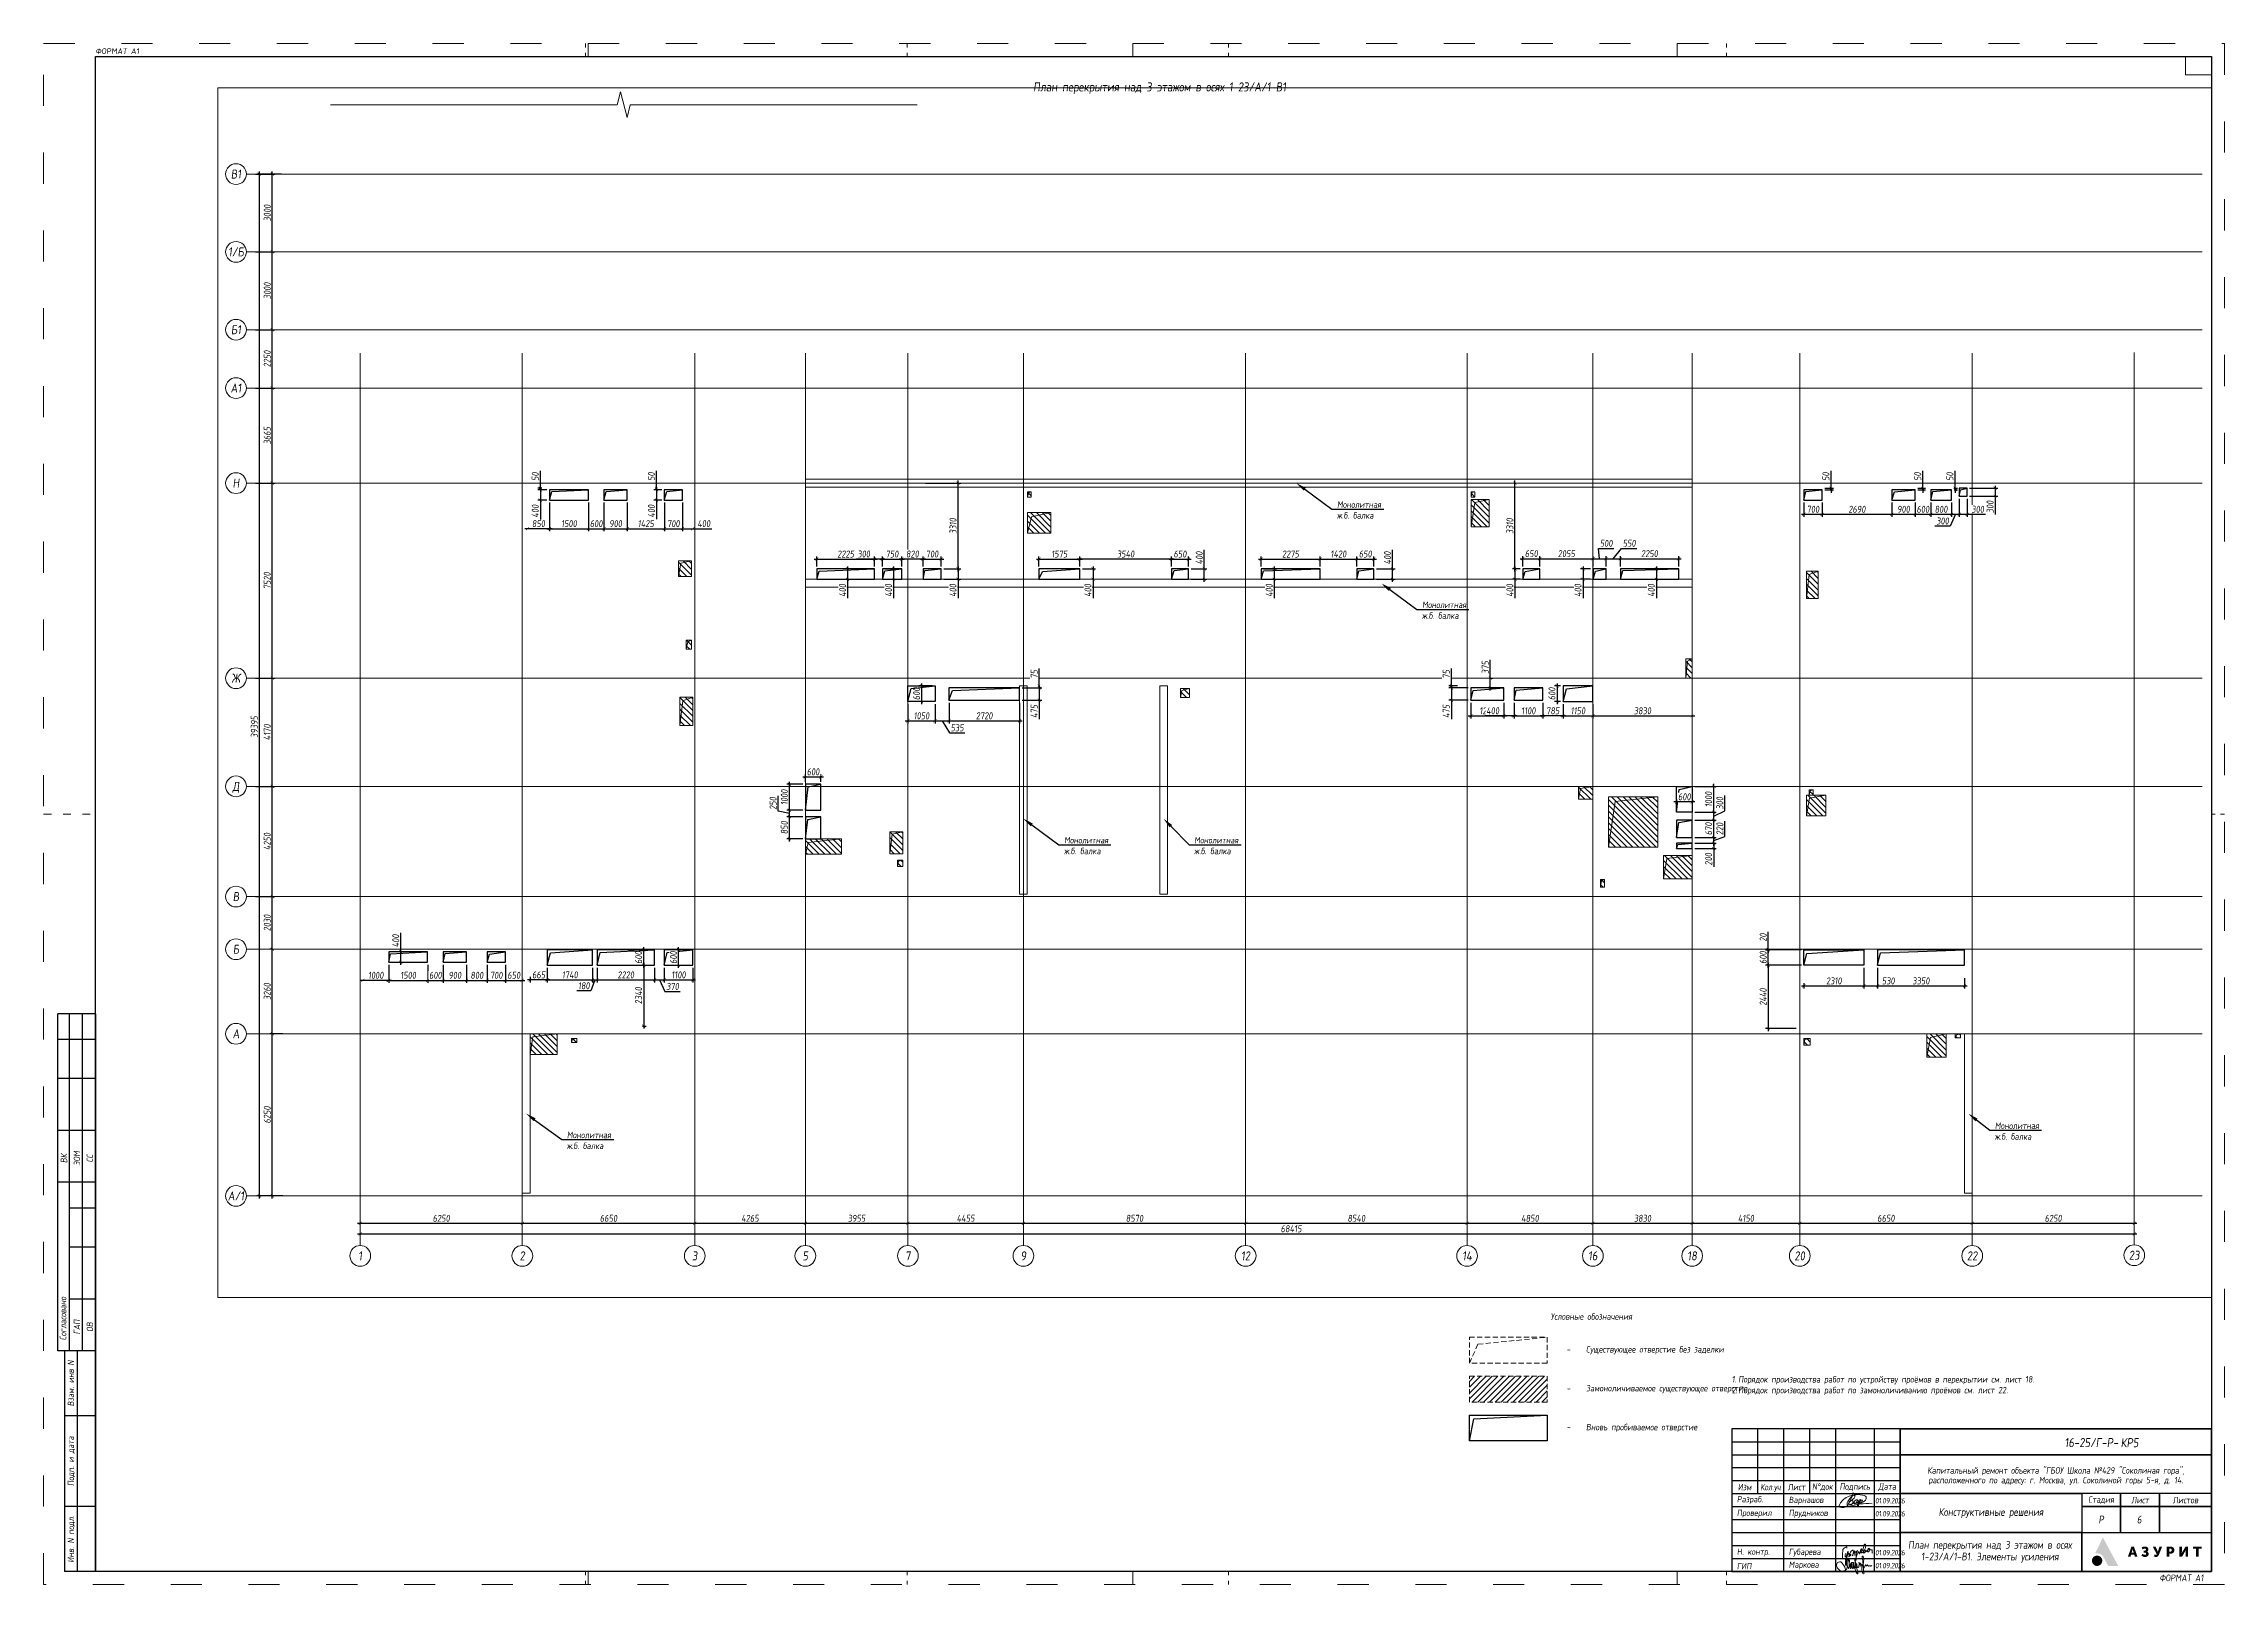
# Paper-space layout '17' of a CAD drawing. Header units: millimetres. Extents: x 0 to 841, y 0 to 594.
# The model-space entities are those that its viewports show. They can reach past a viewport. Long polylines and large blocks are cut down to what shows.
import ezdxf
from ezdxf import colors
from ezdxf.entities.mleader import LeaderData, LeaderLine
from ezdxf.enums import TextEntityAlignment as Align
from ezdxf.math import Vec2, Vec3

# ---------------------------------------------------------------- set-up
doc = ezdxf.new("R2010")
doc.units = ezdxf.units.MM
for name, pattern in [('ACAD_ISO03W100', [30, 12, -18]), ('ADSK_Штриховая_ш2 п1', [3, 2, -1]), ('осевая', [2, 1.25, -0.25, 0.25, -0.25])]:
    doc.linetypes.add(name, pattern=pattern)
doc.layers.get('0').update_dxf_attribs({"lineweight": 30})
doc.layers.get('Defpoints').update_dxf_attribs({"lineweight": 0})
for name, color, linetype, lineweight in [('_NPLT_SIGN', 5, 'Continuous', 9), ('_RAMKA', 7, 'Continuous', 30), ('_STAMP', 7, 'Continuous', 30), ('_TEXT', 7, 'Continuous', 30), ('КР_БалкиЖБ', 7, 'ADSK_Штриховая_ш2 п1', 5), ('КР_Новые отверстия', 5, 'Continuous', 30), ('КР_Оси', 7, 'Continuous', 5), ('КР_Размеры отверстия', 7, 'Continuous', 5), ('КР_Сущ отверстия', 6, 'Continuous', 15), ('КР_Тонкая', 250, 'Continuous', 0)]:
    doc.layers.add(name, color=color, linetype=linetype, lineweight=lineweight)
doc.styles.add('ISOCPEUR', font='isocpeur.ttf', dxfattribs={"width": 0.85, "oblique": 7})
doc.styles.add('SIMPLEX', font='simplex.shx', dxfattribs={"width": 0.85, "oblique": 7})
doc.dimstyles.new('R_100', dxfattribs={"dimtxt": 270, "dimasz": 120, "dimexe": 100, "dimexo": 100, "dimgap": 60, "dimtad": 1, "dimdec": 0, "dimrnd": 5, "dimzin": 0, "dimdsep": 46, "dimtxsty": 'ISOCPEUR', "dimblk": 'ARCHTICK', "dimcen": 0, "dimdle": 100, "dimclrd": 256, "dimclre": 256, "dimclrt": 256, "dimadec": 0, "dimazin": 0, "dimtfac": 2, "dimtdec": 0, "dimtmove": 0, "dimatfit": 3, "dimfxl": 1, "dimtvp": 3, "dimtfill": 1, "dimtolj": 1, "dimtzin": 0, "dimarcsym": 0})

psp = doc.layouts.new('17')

# ---------------------------------------------------------------- texts
at = {"layer": '_TEXT', "style": 'ISOCPEUR'}
for s, insert, char_height, attachment_point in [('План перекрытия над 3 этажом в осях 1-23/А/1-В1', (430.41, 576.84), 3.5, 5), ('Условные обозначения', (596.93, 103.26), 2.5, 5), ('\\pxl1,t4;-^IСуществующее отверстие без заделки', (584.83, 90.29), 2.5, 4), ('\\pxl1,t4;-^IЗамоноличиваемое существующее отверстие', (584.83, 75.29), 2.5, 4), ('\\pxl1,t4;-^IВновь пробиваемое отверстие', (584.83, 60.29), 2.5, 4)]:
    psp.add_mtext(s, dxfattribs=dict(at, insert=insert, char_height=char_height, attachment_point=attachment_point))
at = {"layer": '_TEXT', "insert": (651.05, 80.31), "char_height": 2.5, "width": 176.5538, "attachment_point": 1, "style": 'ISOCPEUR'}
psp.add_mtext('\\pxi-3,l3,t1;1.^IПорядок производства работ по устройству проёмов в перекрытии см. лист 18.\\P2.^IПорядок производства работ по замоноличиванию проёмов см. лист 22.', dxfattribs=at)
at = {"layer": '_TEXT', "insert": (808.19, 24.96), "char_height": 3, "attachment_point": 5, "style": 'ISOCPEUR'}
psp.add_mtext_dynamic_manual_height_columns('6', width=13.3529, gutter_width=12.5, heights=[9.08], dxfattribs=at)
at = {"layer": '_TEXT', "color": 5, "insert": (750.58, 12.58), "char_height": 3, "attachment_point": 5, "line_spacing_factor": 0.9, "style": 'ISOCPEUR'}
psp.add_mtext_dynamic_manual_height_columns('{\\C256;План перекрытия над 3 этажом в осях 1-23/А/1-В1. Элементы усиления}', width=69.1586, gutter_width=0, heights=[14.57], dxfattribs=at)

msp = doc.modelspace()

# ---------------------------------------------------------------- blocks, each defined once
blk = doc.blocks.new('Логотип Азурит')
at = {"layer": '_STAMP', "linetype": 'Continuous', "true_color": 0x2a3756}
h = blk.add_hatch(color=159, dxfattribs=at)
h.dxf.hatch_style = 1
h.paths.add_polyline_path([(-39.4, 8.5), (-40.02, 9.65), (-40.61, 10.74), (-41.14, 11.7), (-41.62, 12.59), (-41.79, 12.89), (-41.86, 13.01), (-41.91, 12.94), (-41.99, 12.78), (-42.39, 11.96), (-42.77, 11.18), (-43.09, 10.5), (-43.47, 9.72), (-44.18, 8.26), (-44.5, 7.6), (-44.73, 7.14), (-44.85, 6.9), (-44.7, 6.93), (-44.51, 6.95), (-44.27, 6.97), (-44.09, 6.97), (-43.91, 6.96), (-43.74, 6.94), (-43.56, 6.91), (-43.39, 6.87), (-43.22, 6.81), (-43.05, 6.75), (-42.89, 6.68), (-42.73, 6.59), (-42.58, 6.5), (-42.43, 6.4), (-42.29, 6.29), (-42.15, 6.17), (-42.03, 6.04), (-41.91, 5.91), (-41.79, 5.77), (-41.72, 5.65), (-41.63, 5.5), (-41.3, 4.9), (-41.02, 4.39), (-40.57, 3.56), (-40.05, 2.59), (-39.78, 2.11), (-37.86, 2.11), (-36.5, 2.11), (-35.94, 2.12), (-36.48, 3.13), (-36.82, 3.75), (-37.16, 4.37), (-37.67, 5.33), (-38.2, 6.3), (-38.54, 6.93), (-38.87, 7.53)])
h = blk.add_hatch(color=159, dxfattribs=at)
h.dxf.hatch_style = 1
h.paths.add_polyline_path([(-29.3, 7.88), (-29.63, 8.84), (-29.86, 9.53), (-30.37, 9.54), (-30.87, 9.54), (-30.93, 9.38), (-31.26, 8.4), (-31.64, 7.27), (-31.97, 6.31), (-32.19, 5.64), (-32.05, 5.63), (-31.71, 5.62), (-31.23, 5.62), (-31.11, 6.03), (-30.99, 6.44), (-30.37, 6.44), (-29.75, 6.44), (-29.63, 6.03), (-29.52, 5.62), (-29.03, 5.62), (-28.54, 5.62), (-28.6, 5.8), (-28.93, 6.79)])
h.paths.add_polyline_path([(-30.77, 7.21), (-30.74, 7.31), (-30.56, 7.93), (-30.43, 8.43), (-30.39, 8.59), (-30.37, 8.65), (-30.35, 8.64), (-30.31, 8.45), (-30.22, 8.08), (-30.11, 7.66), (-30.01, 7.33), (-29.97, 7.21), (-30.37, 7.21)], flags=16)
h = blk.add_hatch(color=159, dxfattribs=at)
h.dxf.hatch_style = 1
h.paths.add_polyline_path([(-24.39, 7.35), (-24.47, 7.43), (-24.56, 7.5), (-24.66, 7.56), (-24.81, 7.65), (-24.74, 7.69), (-24.65, 7.75), (-24.55, 7.86), (-24.45, 7.97), (-24.38, 8.09), (-24.35, 8.18), (-24.32, 8.25), (-24.31, 8.34), (-24.3, 8.45), (-24.3, 8.65), (-24.31, 8.73), (-24.34, 8.82), (-24.41, 8.99), (-24.51, 9.14), (-24.63, 9.28), (-24.78, 9.39), (-24.95, 9.48), (-25.13, 9.55), (-25.34, 9.59), (-25.56, 9.6), (-25.74, 9.6), (-25.91, 9.58), (-26.08, 9.55), (-26.23, 9.51), (-26.39, 9.46), (-26.53, 9.39), (-26.67, 9.32), (-26.8, 9.23), (-26.9, 9.15), (-26.81, 8.98), (-26.64, 8.66), (-26.54, 8.5), (-26.51, 8.5), (-26.46, 8.54), (-26.35, 8.61), (-26.21, 8.67), (-26.07, 8.73), (-25.93, 8.77), (-25.82, 8.79), (-25.72, 8.79), (-25.62, 8.79), (-25.53, 8.76), (-25.46, 8.73), (-25.39, 8.68), (-25.34, 8.62), (-25.3, 8.55), (-25.26, 8.45), (-25.26, 8.36), (-25.27, 8.27), (-25.32, 8.18), (-25.36, 8.13), (-25.39, 8.08), (-25.44, 8.05), (-25.49, 8.02), (-25.63, 7.99), (-25.84, 7.98), (-26.1, 7.97), (-26.1, 7.6), (-26.1, 7.24), (-25.78, 7.23), (-25.54, 7.21), (-25.45, 7.2), (-25.38, 7.18), (-25.33, 7.15), (-25.28, 7.12), (-25.25, 7.08), (-25.21, 7.02), (-25.19, 6.96), (-25.17, 6.9), (-25.17, 6.76), (-25.18, 6.7), (-25.2, 6.64), (-25.23, 6.58), (-25.26, 6.53), (-25.31, 6.49), (-25.37, 6.45), (-25.44, 6.43), (-25.52, 6.41), (-25.69, 6.39), (-25.78, 6.39), (-25.87, 6.41), (-26, 6.45), (-26.16, 6.51), (-26.3, 6.6), (-26.43, 6.69), (-26.53, 6.76), (-26.77, 6.45), (-26.93, 6.26), (-26.97, 6.2), (-26.98, 6.15), (-26.97, 6.11), (-26.94, 6.07), (-26.82, 5.97), (-26.62, 5.84), (-26.41, 5.73), (-26.19, 5.65), (-25.97, 5.59), (-25.78, 5.57), (-25.53, 5.57), (-25.3, 5.58), (-25.12, 5.61), (-24.99, 5.65), (-24.87, 5.71), (-24.75, 5.78), (-24.64, 5.85), (-24.54, 5.94), (-24.45, 6.03), (-24.37, 6.13), (-24.31, 6.23), (-24.25, 6.37), (-24.21, 6.51), (-24.2, 6.66), (-24.2, 6.82), (-24.21, 6.94), (-24.24, 7.06), (-24.28, 7.16), (-24.33, 7.26)])
h = blk.add_hatch(color=159, dxfattribs=at)
h.dxf.hatch_style = 1
h.paths.add_polyline_path([(-19.61, 8.04), (-19.36, 8.68), (-19.14, 9.22), (-19.03, 9.53), (-19.17, 9.54), (-19.52, 9.54), (-20.02, 9.54), (-20.05, 9.44), (-20.31, 8.65), (-20.59, 7.81), (-20.63, 7.68), (-20.66, 7.62), (-20.67, 7.61), (-20.7, 7.67), (-20.82, 7.97), (-21.01, 8.4), (-21.34, 9.1), (-21.54, 9.54), (-22.06, 9.54), (-22.58, 9.54), (-22.4, 9.17), (-21.88, 8.17), (-21.32, 7.06), (-21.11, 6.63), (-21.09, 6.56), (-21.1, 6.52), (-21.15, 6.45), (-21.21, 6.41), (-21.28, 6.38), (-21.37, 6.37), (-21.45, 6.37), (-21.55, 6.39), (-21.64, 6.43), (-21.74, 6.49), (-21.82, 6.53), (-21.86, 6.49), (-21.92, 6.39), (-22.11, 6.05), (-22.23, 5.85), (-22.18, 5.81), (-22.08, 5.75), (-21.95, 5.69), (-21.81, 5.63), (-21.69, 5.59), (-21.51, 5.57), (-21.31, 5.57), (-21.12, 5.59), (-20.97, 5.62), (-20.88, 5.66), (-20.79, 5.71), (-20.71, 5.77), (-20.63, 5.84), (-20.56, 5.93), (-20.48, 6.02), (-20.35, 6.23), (-20.28, 6.35), (-20.21, 6.51), (-19.92, 7.25)])
h = blk.add_hatch(color=159, dxfattribs=at)
h.dxf.hatch_style = 1
h.paths.add_polyline_path([(-14.46, 7.53), (-14.41, 7.64), (-14.37, 7.74), (-14.33, 7.96), (-14.31, 8.19), (-14.32, 8.41), (-14.37, 8.63), (-14.45, 8.83), (-14.5, 8.93), (-14.55, 9.02), (-14.62, 9.1), (-14.69, 9.18), (-14.81, 9.29), (-14.92, 9.37), (-15.06, 9.43), (-15.21, 9.49), (-15.33, 9.52), (-15.49, 9.53), (-16.3, 9.54), (-17.21, 9.54), (-17.21, 7.58), (-17.21, 5.62), (-16.73, 5.62), (-16.25, 5.62), (-16.25, 6.23), (-16.25, 6.83), (-15.87, 6.83), (-15.58, 6.84), (-15.35, 6.86), (-15.17, 6.91), (-14.99, 6.98), (-14.83, 7.08), (-14.69, 7.2), (-14.56, 7.36)])
h.paths.add_polyline_path([(-15.6, 7.68), (-15.67, 7.66), (-15.95, 7.66), (-16.25, 7.66), (-16.25, 8.2), (-16.25, 8.74), (-15.93, 8.73), (-15.64, 8.72), (-15.57, 8.7), (-15.51, 8.67), (-15.42, 8.6), (-15.35, 8.51), (-15.32, 8.45), (-15.3, 8.39), (-15.29, 8.19), (-15.29, 8.07), (-15.3, 8), (-15.32, 7.94), (-15.35, 7.88), (-15.39, 7.82), (-15.43, 7.78), (-15.53, 7.71)], flags=16)
h = blk.add_hatch(color=159, dxfattribs=at)
h.dxf.hatch_style = 1
h.paths.add_polyline_path([(-10.09, 7.82), (-9.98, 8.03), (-9.94, 8.12), (-9.95, 7.93), (-9.96, 7.49), (-9.97, 6.69), (-9.97, 5.62), (-9.5, 5.62), (-9.04, 5.62), (-9.04, 7.58), (-9.04, 9.54), (-9.51, 9.54), (-9.99, 9.54), (-10.36, 8.91), (-10.84, 8.1), (-11.03, 7.78), (-11.26, 7.34), (-11.37, 7.13), (-11.42, 7.05), (-11.41, 7.31), (-11.39, 7.78), (-11.39, 8.55), (-11.39, 9.54), (-11.86, 9.54), (-12.34, 9.54), (-12.34, 7.58), (-12.34, 5.62), (-11.86, 5.62), (-11.37, 5.62), (-11.18, 5.95), (-10.61, 6.89), (-10.31, 7.42)])
h = blk.add_hatch(color=159, dxfattribs=at)
h.dxf.hatch_style = 1
h.paths.add_polyline_path([(-3.74, 9.14), (-3.74, 9.54), (-5.42, 9.54), (-7.09, 9.54), (-7.09, 9.14), (-7.09, 8.74), (-6.5, 8.74), (-5.9, 8.74), (-5.9, 7.18), (-5.9, 5.62), (-5.43, 5.62), (-4.95, 5.62), (-4.95, 7.18), (-4.95, 8.74), (-4.35, 8.74), (-3.74, 8.74)])
at = {"layer": '_STAMP', "linetype": 'Continuous', "true_color": 0x1447b7}
h = blk.add_hatch(color=162, dxfattribs=at)
h.dxf.hatch_style = 1
h.paths.add_polyline_path([(-42.09, 4.22), (-42.11, 4.4), (-42.15, 4.58), (-42.2, 4.76), (-42.27, 4.93), (-42.35, 5.1), (-42.45, 5.26), (-42.57, 5.41), (-42.7, 5.55), (-42.8, 5.64), (-42.91, 5.72), (-43.14, 5.86), (-43.38, 5.97), (-43.63, 6.05), (-43.89, 6.09), (-44.15, 6.1), (-44.42, 6.07), (-44.55, 6.04), (-44.68, 6.01), (-44.87, 5.94), (-45.05, 5.85), (-45.22, 5.74), (-45.37, 5.62), (-45.51, 5.49), (-45.63, 5.35), (-45.75, 5.19), (-45.84, 5.03), (-45.92, 4.85), (-45.98, 4.67), (-46.03, 4.49), (-46.06, 4.29), (-46.07, 4.1), (-46.05, 3.9), (-46.02, 3.7), (-45.97, 3.51), (-45.92, 3.37), (-45.87, 3.24), (-45.8, 3.11), (-45.72, 2.99), (-45.64, 2.88), (-45.54, 2.77), (-45.44, 2.67), (-45.33, 2.57), (-45.22, 2.49), (-45.1, 2.41), (-44.98, 2.34), (-44.85, 2.28), (-44.72, 2.22), (-44.58, 2.18), (-44.44, 2.15), (-44.3, 2.13), (-44.05, 2.12), (-43.8, 2.14), (-43.57, 2.19), (-43.34, 2.26), (-43.12, 2.37), (-42.92, 2.5), (-42.73, 2.65), (-42.56, 2.83), (-42.44, 2.99), (-42.34, 3.15), (-42.26, 3.32), (-42.19, 3.49), (-42.14, 3.67), (-42.11, 3.85), (-42.09, 4.03)])
blk = doc.blocks.new('_Azurit_Stamp')
at = {"layer": '_NPLT_SIGN'}
for points, knots in [([(-135.62, 26.32), (-135.39, 26.34), (-134.29, 26.7), (-133.23, 27.53), (-133.15, 28.05), (-132.93, 29.17), (-136.73, 29.8), (-138.89, 29.27), (-141.37, 28.37), (-142.8, 26.83), (-143.43, 25.69), (-143.77, 24.83), (-142.52, 24.49), (-140.48, 24.9), (-137.71, 25.59), (-134.61, 26.27), (-130.77, 26.07)], [0, 0, 0, 0, 0.00299112, 0.00630591, 0.00960495, 0.01564427, 0.0235417, 0.03307061, 0.04068731, 0.0472924, 0.052033, 0.05589459, 0.06060815, 0.06742814, 0.07629614, 0.08709949, 0.08709949, 0.08709949, 0.08709949]), ([(-138.54, 29.73), (-138.23, 30.29), (-138.17, 30.35), (-138.13, 30.35), (-138.13, 30.28), (-138.93, 28.09), (-140.15, 25.52), (-140.39, 25.35), (-140.48, 25.35), (-140.59, 26.12), (-140.3, 26.92), (-139.24, 28.44), (-138.32, 29.25), (-137.92, 29.41), (-137.51, 29.3), (-137.35, 28.84), (-137.93, 28.05), (-139.09, 27.12), (-139.52, 26.89), (-139.64, 26.84), (-139.64, 26.87), (-139.59, 26.92), (-138.96, 27.35), (-138.41, 27.4), (-138.16, 26.91), (-138.23, 26.73), (-138.23, 26.26), (-138.84, 25.79), (-139.34, 25.64), (-139.56, 25.64), (-139.65, 25.64), (-139.65, 25.69), (-139.46, 25.78), (-138.59, 26.13), (-138.21, 26.26), (-137.78, 26.59), (-137.49, 27.32), (-137.1, 27.59), (-136.7, 27.62), (-136.61, 27.38), (-136.65, 26.97), (-136.8, 26.68), (-137.14, 26.23), (-137.49, 26.08), (-137.79, 26.05), (-137.85, 26.42), (-137.68, 26.85)], [0, 0, 0, 0, 0.00084043, 0.00104969, 0.00371864, 0.00945796, 0.01543448, 0.01897204, 0.0202508, 0.02213745, 0.025948, 0.03024455, 0.03408673, 0.03636794, 0.03784103, 0.03991667, 0.0431516, 0.0463861, 0.04869202, 0.04940408, 0.04966041, 0.05061238, 0.05212417, 0.05416473, 0.05557826, 0.05690551, 0.05846862, 0.06038446, 0.06203112, 0.06293682, 0.06333319, 0.06371317, 0.06502521, 0.06671651, 0.06877673, 0.07066608, 0.07263578, 0.07445661, 0.07568926, 0.07685654, 0.07793779, 0.07936629, 0.08076287, 0.08213479, 0.0832984, 0.08454928, 0.08454928, 0.08454928, 0.08454928]), ([(-136.29, 27.59), (-136.57, 27.2), (-136.75, 26.81), (-136.98, 26.46), (-136.81, 26.29), (-136.61, 26.3), (-136.19, 26.83), (-136.03, 27.05), (-135.71, 27.59), (-135.34, 27.7), (-135.25, 27.61), (-135.27, 27.34), (-135.62, 26.63), (-136.06, 25.44)], [0, 0, 0, 0, 0.0014448, 0.00263215, 0.00357107, 0.00479361, 0.00604223, 0.00776758, 0.00916622, 0.01041376, 0.01126103, 0.01255992, 0.01510728, 0.01510728, 0.01510728, 0.01510728]), ([(-136.06, 25.44), (-136.5, 24.84), (-137.04, 24.75), (-135.67, 27.04), (-134.99, 27.51), (-134.48, 27.51), (-134.72, 26.64), (-135.62, 26.32)], [0, 0, 0, 0, 0.0043322, 0.00875939, 0.01314743, 0.01560478, 0.01819439, 0.01819439, 0.01819439, 0.01819439]), ([(-142.35, 4.76), (-142.31, 6.1), (-142.19, 7.03), (-142.19, 8.02), (-142.19, 8.4), (-142.12, 8.47), (-141.13, 9.36), (-140.83, 9.44), (-140.71, 9.44), (-140.63, 9.36), (-140.63, 9.01)], [0, 0, 0, 0, 0.0035831, 0.00610071, 0.00770703, 0.00968285, 0.01159584, 0.01352143, 0.01412232, 0.01475797, 0.01475797, 0.01475797, 0.01475797]), ([(-138.29, 6.9), (-137.7, 7.13), (-137.2, 7.42), (-136.65, 7.8), (-136.5, 7.89), (-136.43, 7.99), (-136.45, 8.09), (-136.53, 8.06), (-136.81, 7.56), (-136.92, 7.19), (-137.02, 6.21), (-136.96, 5.01), (-136.96, 4.54), (-136.96, 4.29), (-137.07, 4.29), (-137.17, 4.39), (-137.17, 5.01), (-136.58, 6.81), (-136.14, 7.49), (-135.95, 7.64), (-135.91, 7.6), (-135.87, 7.46), (-135.87, 7.04), (-135.86, 6.83), (-135.81, 6.8), (-135.72, 6.85), (-135.13, 7.43), (-134.82, 8.04), (-134.75, 8.35), (-134.79, 8.59), (-134.91, 8.68), (-135.18, 8.5), (-135.29, 8.15), (-135.32, 7.59), (-135.14, 7.18), (-134.94, 7.11), (-134.63, 7.23), (-134.2, 7.66), (-133.63, 8.5), (-133.21, 9.61), (-133.37, 10.44), (-133.51, 10.51), (-133.58, 10.52), (-133.69, 10.49), (-133.9, 10.21), (-134.27, 9.2), (-134.44, 8.13), (-134.29, 7.34), (-134.09, 7.06), (-133.93, 7.06), (-133.38, 7.51), (-133.38, 7.96), (-133.47, 8.19), (-133.73, 8.2), (-133.87, 8.1), (-133.99, 7.85), (-134.05, 7.56), (-133.97, 7.39), (-133.86, 7.32), (-133.52, 7.37), (-132.77, 8.02), (-132.58, 8.25), (-132.44, 8.71), (-132.12, 8.89), (-131.73, 8.83), (-131.7, 8.24), (-132, 7.75), (-132.51, 7.42), (-132.67, 7.93), (-132.57, 8.38), (-132.52, 8.5), (-132.49, 8.32), (-132.37, 8.27), (-131.67, 8.31), (-131.16, 8.31), (-130.82, 8.28), (-130.82, 7.88), (-130.82, 7.62), (-130.87, 7.36), (-130.86, 7.16), (-130.76, 6.99)], [0, 0, 0, 0, 0.002061, 0.0036154, 0.0046696, 0.0050974, 0.0054418, 0.0062669, 0.0074082, 0.0095322, 0.012344, 0.0152477, 0.0173466, 0.0182547, 0.0187982, 0.0197454, 0.0226428, 0.0262833, 0.0295057, 0.0307223, 0.0311997, 0.0318816, 0.0327288, 0.0334831, 0.0338833, 0.0349628, 0.0367236, 0.0387232, 0.0400853, 0.0408698, 0.0416582, 0.0425762, 0.0439393, 0.0454368, 0.046769, 0.0478604, 0.0491315, 0.0512693, 0.0543417, 0.0576748, 0.0600731, 0.0612526, 0.0616232, 0.0622122, 0.0638923, 0.0666299, 0.069869, 0.0723061, 0.0737444, 0.0750704, 0.0765109, 0.078042, 0.0790802, 0.0798296, 0.0806092, 0.081431, 0.0822644, 0.0829363, 0.0836607, 0.0852585, 0.0870435, 0.0889793, 0.0902316, 0.0915967, 0.0930789, 0.0947907, 0.0967323, 0.0986141, 0.1003735, 0.1016008, 0.1024329, 0.1028978, 0.1039958, 0.1054643, 0.107171, 0.1085436, 0.10964, 0.1106443, 0.1114336, 0.1121611, 0.1121611, 0.1121611, 0.1121611]), ([(-141.15, 0.69), (-141.49, 2.09), (-142.47, 3.47), (-143.24, 3.85), (-144.27, 3.45), (-144.71, 2.44), (-144.21, 1.25), (-143.23, 0.16), (-141.92, 0), (-140.56, 0.76), (-140.41, 1.86), (-140.44, 3.76), (-140.44, 4.84)], [0, 0, 0, 0, 0.00435621, 0.00834068, 0.01168595, 0.01550962, 0.01972632, 0.02417924, 0.0289255, 0.03328241, 0.03828155, 0.04275783, 0.04275783, 0.04275783, 0.04275783]), ([(-141.15, 6.87), (-141.29, 6.45), (-141.29, 6.01), (-141.24, 5.59), (-141.12, 5.54), (-140.93, 5.67), (-140.46, 6.31), (-140.2, 6.99), (-140.1, 7.47), (-140.11, 7.7), (-140.17, 7.71), (-140.25, 7.67), (-140.63, 6.81), (-140.74, 5.65), (-140.74, 4.47), (-140.61, 3.49), (-140.61, 2.84), (-140.8, 2.44), (-140.95, 2.4), (-141.06, 2.4), (-141.2, 2.72), (-141.14, 3.85), (-140.91, 4.66), (-140.3, 6.17), (-139.96, 6.89), (-139.83, 7.02), (-139.71, 6.9), (-139.67, 6.45), (-139.62, 6.14), (-139.52, 5.95), (-139.34, 5.95), (-139.23, 6.03), (-139.11, 6.2), (-139.01, 6.47), (-139.12, 6.63), (-139.33, 6.52), (-139.44, 6.32), (-139.68, 5.86), (-139.72, 5.68), (-139.76, 5.59), (-139.78, 5.63), (-139.76, 5.78), (-139.38, 7.19), (-139.01, 7.73), (-138.57, 8.11), (-138.35, 8.19), (-138.17, 8.15), (-138.11, 7.96), (-138.02, 7.23), (-138.14, 6.91), (-138.34, 6.08), (-138.39, 6.03), (-138.44, 6.08), (-138.28, 6.61), (-137.93, 7.39), (-137.7, 7.76), (-137.48, 7.97), (-137.44, 7.86), (-137.5, 6.81), (-137.5, 6.25), (-137.53, 6.08)], [0, 0, 0, 0, 0.00141903, 0.00251453, 0.00337203, 0.00464653, 0.00656525, 0.00877126, 0.01035522, 0.01120876, 0.01162334, 0.0128081, 0.0152087, 0.01880295, 0.02245602, 0.02553595, 0.02780375, 0.02915839, 0.02992211, 0.0305915, 0.03233411, 0.03487331, 0.03881069, 0.04238535, 0.04524248, 0.04650068, 0.0473813, 0.04840926, 0.04948548, 0.0502589, 0.05082659, 0.051391, 0.05208083, 0.05284209, 0.05363298, 0.05434785, 0.05541659, 0.0564329, 0.05731609, 0.05768512, 0.05801426, 0.05982684, 0.06230422, 0.06525775, 0.06687307, 0.06797065, 0.06863967, 0.06985615, 0.07125576, 0.07337441, 0.07476414, 0.07584655, 0.07660409, 0.07822482, 0.08024043, 0.08198553, 0.08292431, 0.08454256, 0.08644351, 0.08840011, 0.08840011, 0.08840011, 0.08840011]), ([(-140.2, 4.31), (-140.29, 4.83), (-140.54, 5.14), (-140.86, 5.19), (-141.1, 5.03), (-141.14, 4.31), (-140.54, 2.46), (-140.01, 1.28), (-139.93, 1.16), (-139.86, 1.17), (-139.77, 1.6), (-139.61, 3.06), (-139.61, 4.31), (-139.65, 4.8), (-139.77, 4.87), (-139.88, 4.87), (-139.95, 4.75), (-139.85, 3.64), (-139.52, 1.92), (-139.22, 1.11), (-139.1, 1.11), (-139.03, 1.18), (-138.66, 2.48), (-138.66, 2.92), (-138.73, 3.05), (-138.93, 3.05), (-139.14, 2.97), (-139.29, 2.75), (-139.26, 2.15), (-139.01, 1.8), (-138.74, 1.64), (-138.54, 1.3), (-138.18, 1.1), (-138.02, 1.14), (-137.8, 2.51), (-137.86, 3.11), (-138.16, 3.48), (-138.67, 3.51), (-138.99, 3.24), (-139.09, 2.76), (-138.95, 2.09), (-138.69, 1.69), (-138.47, 1.67), (-138.05, 1.98), (-137.95, 2.23), (-137.97, 2.77), (-138.07, 2.97), (-138.12, 3.01), (-138.14, 2.99), (-138.15, 2.9), (-138.09, 1.83), (-137.8, 1.41), (-137.56, 1.21), (-137.36, 1.27), (-137.03, 1.91), (-137.03, 2.57), (-137.27, 3.71), (-137.48, 4.43), (-137.53, 4.59), (-137.57, 4.61), (-137.59, 4.59), (-137.47, 3.81), (-136.86, 1.2), (-136.46, 0.08), (-136.28, -0.81), (-136.32, -0.94), (-136.42, -0.94), (-136.59, -0.91), (-137.13, -0.22), (-137.4, 0.67), (-137.54, 2), (-137.4, 2.73), (-137.04, 2.99), (-136.77, 2.95), (-136.73, 2.8), (-136.73, 2.45), (-136.59, 1.88), (-136.33, 1.53), (-136.19, 1.53), (-136.04, 1.58), (-135.99, 1.8), (-135.92, 2.21), (-135.85, 2.9), (-135.9, 3.2), (-135.92, 3.45), (-135.88, 3.5), (-135.79, 3.45), (-135.52, 2.77), (-135.34, 2.21), (-135.31, 2), (-135.33, 1.98), (-135.38, 2.03), (-135.49, 2.37), (-135.56, 2.62), (-135.49, 3.14), (-135.42, 3.21), (-135.28, 3.11), (-135.04, 2.61), (-134.86, 2.18), (-134.64, 2.16), (-134.4, 2.53), (-134.18, 3.41), (-134.02, 4.41), (-134.13, 5.33), (-134.32, 5.76), (-134.47, 5.88), (-134.6, 5.84), (-134.7, 5.63), (-134.57, 4.86), (-134.47, 4.09), (-134.26, 2.54), (-134.12, 1.29), (-134.12, 0.46), (-134.08, -0.14), (-133.99, -0.54), (-133.96, -0.89), (-134.09, -0.99), (-134.32, -0.95), (-134.62, -0.64), (-134.84, 1.08), (-134.89, 2.07), (-134.83, 2.63), (-134.67, 2.68), (-134.38, 2.47), (-134.26, 2.08), (-134.26, 1.86), (-134.26, 1.44), (-134.04, 1.25), (-133.8, 1.49), (-133.51, 2.34), (-133.42, 2.53), (-133.34, 2.55), (-133.23, 2.44), (-133.2, 2.13), (-133.13, 2.09), (-133, 2.17), (-132.87, 2.38), (-132.72, 2.52), (-132.57, 2.43), (-132.52, 2.24), (-132.35, 2.06), (-132.19, 2.06), (-132.08, 2.13), (-131.85, 2.2), (-131.59, 2.17), (-131.51, 2.08), (-131.29, 2.06), (-131.1, 2.11), (-130.9, 2.23)], [0, 0, 0, 0, 0.0013642, 0.0024716, 0.0039271, 0.0071604, 0.0114923, 0.0151992, 0.0168552, 0.017577, 0.0197425, 0.0231954, 0.0267048, 0.0287659, 0.0295817, 0.0300123, 0.031498, 0.0347832, 0.0388614, 0.0418614, 0.0430502, 0.0447716, 0.0468358, 0.0489595, 0.0498178, 0.0504412, 0.0511968, 0.0523995, 0.0538233, 0.0552935, 0.0565438, 0.0577717, 0.0588373, 0.0609859, 0.0633503, 0.0660541, 0.0677903, 0.0693288, 0.0708886, 0.0726354, 0.0744423, 0.0759439, 0.0772831, 0.0783918, 0.0798486, 0.0809736, 0.0818741, 0.0822252, 0.0824312, 0.0837412, 0.0855667, 0.0876358, 0.0887665, 0.0901391, 0.0918825, 0.0946733, 0.0974863, 0.0997671, 0.1008166, 0.101087, 0.1020353, 0.1058616, 0.110959, 0.1161878, 0.1186349, 0.1198924, 0.1203364, 0.1215942, 0.123759, 0.1272016, 0.1305016, 0.133259, 0.1348584, 0.1358061, 0.1366498, 0.1378419, 0.1393454, 0.1406226, 0.1414171, 0.1419862, 0.1428554, 0.1443162, 0.1458558, 0.147224, 0.1479078, 0.1483694, 0.1493507, 0.1509007, 0.1525761, 0.1534842, 0.1538318, 0.1543395, 0.1550943, 0.1563412, 0.1572985, 0.1581547, 0.1590571, 0.160364, 0.1617296, 0.1629626, 0.1646785, 0.1672603, 0.1703712, 0.1730004, 0.1747326, 0.175603, 0.1762204, 0.1774892, 0.1794496, 0.1828662, 0.186801, 0.1907892, 0.1937227, 0.1957314, 0.1972287, 0.1982494, 0.1990669, 0.1999687, 0.2025853, 0.2060361, 0.2096286, 0.2115128, 0.2127044, 0.213734, 0.2148092, 0.2159556, 0.216966, 0.2181091, 0.2197772, 0.2213504, 0.222648, 0.2231309, 0.2237283, 0.2243257, 0.2249206, 0.2254421, 0.2261004, 0.22678, 0.2274149, 0.2280973, 0.2287697, 0.2293729, 0.2299582, 0.230652, 0.2313279, 0.2319846, 0.2325681, 0.2332749, 0.2332749, 0.2332749, 0.2332749])]:
    blk.add_open_spline(points, degree=3, knots=knots, dxfattribs=at)
at = {"layer": '_STAMP'}
for p, q in [((-175, 55), (-175, 30)), ((-165, 55), (-165, 0)), ((-155, 55), (-155, 30)), ((-145, 55), (-145, 0)), ((-130, 55), (-130, 0)), ((-120, 55), (-120, 0)), ((-185, 50), (-120, 50)), ((-185, 45), (-120, 45)), ((-185, 40), (-120, 40)), ((-185, 35), (-120, 35)), ((-185, 30), (-120, 30)), ((-185, 25), (-120, 25)), ((-185, 20), (-120, 20)), ((-185, 15), (-120, 15)), ((-185, 10), (-120, 10)), ((-185, 5), (-120, 5))]:
    blk.add_line(p, q, dxfattribs=at)
for points in [[(-185, 0), (0, 0), (0, 55), (-185, 55)], [(-120, 55), (0, 55), (0, 45), (-120, 45)], [(-120, 45), (0, 45), (0, 30), (-120, 30)], [(-120, 30), (-50, 30), (-50, 15), (-120, 15)], [(-50, 25), (-35, 25), (-35, 30), (-50, 30)], [(-35, 25), (-20, 25), (-20, 30), (-35, 30)], [(-20, 25), (0, 25), (0, 30), (-20, 30)], [(-50, 15), (-35, 15), (-35, 25), (-50, 25)], [(-35, 15), (-20, 15), (-20, 25), (-35, 25)], [(-20, 15), (0, 15), (0, 25), (-20, 25)], [(-120, 15), (-50, 15), (-50, 0), (-120, 0)], [(-50, 15), (0, 15), (0, 0), (-50, 0)], [(-50, 15), (0, 15), (0, 0), (-50, 0)]]:
    blk.add_lwpolyline(points, close=True, dxfattribs=at)
at = {"linetype": 'Continuous'}
blk.add_blockref('Логотип Азурит', (0, 0), dxfattribs=at)
blk.add_blockref('Логотип Азурит', (0, 0), dxfattribs=at)
at = {"layer": '_TEXT', "style": 'ISOCPEUR', "oblique": 7, "width": 0.85}
blk.add_text('КР5', height=3.5, dxfattribs=at).set_placement((-35, 49.62), align=Align.MIDDLE_LEFT)
at = {"layer": '_TEXT', "line_spacing_factor": 0.9, "style": 'ISOCPEUR'}
for s, width, heights, insert, char_height, attachment_point in [('16-25/Г-Р-', 69.1586, [9.61], (-35.88, 49.66), 3.5, 6), ('\\pxqc;Капитальный ремонт объекта "ГБОУ Школа №429 "Соколиная гора",\\Pрасположенного по адресу: г. Москва, ул. Соколиной горы 5-я, д. 14.', 120, [14.01], (-60, 36.73), 2.5, 5), ('Конструктивные решения', 69.1586, [14.57], (-85, 22.5), 3, 5)]:
    blk.add_mtext_dynamic_manual_height_columns(s, width=width, gutter_width=0, heights=heights, dxfattribs=dict(at, insert=insert, char_height=char_height, attachment_point=attachment_point))
at = {"layer": '_TEXT', "style": 'ISOCPEUR'}
for s, width, heights, insert, char_height, attachment_point in [('Изм', 10, [0], (-180, 32.5), 2.5, 5), ('{\\W0.7;Кол.уч}', 10, [0], (-170, 32.17), 2.5, 5), ('Лист', 10, [0], (-160, 32.5), 2.5, 5), ('N%%Dдок', 10, [0], (-150, 32.5), 2.5, 5), ('Подпись', 10, [0], (-137.5, 32.5), 2.5, 5), ('Дата', 10, [0], (-125, 32.5), 2.5, 5), ('Разраб.', 20, [0], (-183, 27.5), 2.4, 4), ('Варнашов', 19.0361, [0], (-163, 27.23), 2.4, 4), ('{\\W0.82;\\T0.92;01.09.2026}', 7.4894, [0], (-129.7, 27.23), 2.1, 4), ('Стадия', 15, [0], (-42.5, 27.5), 2.5, 5), ('Лист', 15, [0], (-27.5, 27.5), 2.5, 5), ('Листов', 15, [0], (-10, 27.5), 2.5, 5), ('Проверил', 20, [0], (-183, 22.27), 2.4, 4), ('Прудников', 19.0361, [0], (-163, 22.23), 2.4, 4), ('{\\W0.82;\\T0.92;01.09.2026}', 7.4894, [0], (-129.7, 22.23), 2.1, 4), ('Р', 13.3529, [9.08], (-42.5, 20), 3, 5), ('Н. контр.', 20, [0], (-183, 7.27), 2.4, 4), ('Губарева', 19.0361, [0], (-163, 7.23), 2.4, 4), ('ГИП', 20, [0], (-183, 2.04), 2.4, 4), ('Маркова', 19.0361, [0], (-163, 2.29), 2.4, 4), ('{\\W0.82;\\T0.92;01.09.2026}', 7.4894, [0], (-129.7, 7.23), 2.1, 4), ('{\\W0.82;\\T0.92;01.09.2026}', 7.4894, [0], (-129.7, 2.23), 2.1, 4)]:
    blk.add_mtext_dynamic_manual_height_columns(s, width=width, gutter_width=12.5, heights=heights, dxfattribs=dict(at, insert=insert, char_height=char_height, attachment_point=attachment_point))
blk = doc.blocks.new('_DOP_POLE')
at = {"layer": '_STAMP'}
for p, q in [((-14.5, 150), (-14.5, 215)), ((0, 215), (-14.5, 215)), ((-10, 150), (-10, 215)), ((-5, 150), (-5, 215)), ((0, 215), (0, 0)), ((0, 205), (-14.5, 205)), ((0, 190), (-14.5, 190)), ((0, 170), (-14.5, 170)), ((-14.5, 85), (-14.5, 150)), ((0, 150), (-14.5, 150)), ((-10, 85), (-10, 150)), ((-5, 85), (-5, 150)), ((0, 140), (-10, 140)), ((0, 125), (-10, 125)), ((0, 105), (-10, 105)), ((0, 85), (-14.5, 85)), ((-12, 85), (-12, 0)), ((-7, 85), (-7, 0)), ((0, 60), (-12, 60)), ((0, 25), (-12, 25)), ((0, 0), (-12, 0))]:
    blk.add_line(p, q, dxfattribs=at)
at = {"layer": '_TEXT', "style": 'ISOCPEUR', "oblique": 7, "width": 0.85}
for s, p in [('ВК', (-12.16, 159.24)), ('ЭОМ', (-7.16, 159.24)), ('СС', (-2.16, 159.24)), ('Согласовано', (-12.5, 97.5)), ('ГАП', (-7.16, 94.24)), ('ОВ', (-2.16, 94.24)), ('Взам. инв N', (-9.5, 72.5)), ('Подп. и дата', (-9.5, 42.5)), ('Инв. N подл.', (-9.5, 12.5))]:
    blk.add_text(s, height=2.5, rotation=90, dxfattribs=at).set_placement(p, align=Align.MIDDLE_CENTER)
blk = doc.blocks.new('_R_A-1 L')
at = {"layer": '_RAMKA', "color": 8, "linetype": 'ACAD_ISO03W100', "lineweight": 9, "ltscale": 0.12}
for p, q in [((209, 594), (209, 589)), ((333, 594), (333, 589)), ((457, 594), (457, 589)), ((649, 594), (649, 589)), ((841, 297), (836, 297)), ((209, 5), (209, 0)), ((333, 5), (333, 0)), ((457, 5), (457, 0)), ((649, 5), (649, 0))]:
    blk.add_line(p, q, dxfattribs=at)
at = {"layer": '_RAMKA', "color": 8, "lineweight": 9}
for p, q in [((210, 589), (210, 594)), ((420, 589), (420, 594)), ((630, 589), (630, 594)), ((210, 0), (210, 5)), ((420, 0), (420, 5)), ((630, 0), (630, 5))]:
    blk.add_line(p, q, dxfattribs=at)
at = {"layer": '_RAMKA', "color": 8, "linetype": 'ACAD_ISO03W100', "lineweight": 9, "ltscale": 0.25}
blk.add_line((0, 297), (20, 297), dxfattribs=at)
at = {"layer": '_RAMKA'}
blk.add_lwpolyline([(20, 589), (836, 589), (836, 5), (20, 5)], close=True, dxfattribs=at)
at = {"layer": 'Defpoints', "color": 253, "linetype": 'ACAD_ISO03W100'}
for points in [[(0, 594), (841, 594), (841, 0), (0, 0)], [(826, 582), (836, 582), (836, 589), (826, 589)]]:
    blk.add_lwpolyline(points, close=True, dxfattribs=at)
at = {"layer": '_RAMKA'}
blk.add_blockref('_DOP_POLE', (20, 5), dxfattribs=at)
at = {"layer": '_RAMKA', "color": 8, "lineweight": 9, "style": 'SIMPLEX', "oblique": 7, "width": 0.85}
for height, p in [(2.2, (20, 591.1)), (2.6, (816, 2.5))]:
    blk.add_text('ФОРМАТ А1', height=height, dxfattribs=at).set_placement(p, align=Align.MIDDLE_LEFT)
blk = doc.blocks.new('*U2006')
at = {"color": 0, "linetype": 'Continuous', "lineweight": -2}
blk.add_wipeout([(0, 0), (543, 0), (1087, 0), (1630, 0), (2173, 0), (2716, 0), (3260, 0), (3803, 0), (4346, 0), (4889, 0), (5433, 0), (5976, 0), (6519, 0), (7062, 0), (7606, 0), (8149, 0), (8692, 0), (9235, 0), (9779, 0), (10322, 0), (10865, 0), (10871, 25), (10878, 50), (10884, 75), (10890, 100), (10896, 125), (10903, 150), (10909, 175), (10915, 200), (10921, 225), (10928, 250), (10934, 275), (10940, 300), (10946, 325), (10953, 350), (10959, 375), (10965, 400), (10971, 425), (10978, 450), (10984, 475), (10990, 500), (11003, 450), (11015, 400), (11028, 350), (11040, 300), (11053, 250), (11065, 200), (11078, 150), (11090, 100), (11103, 50), (11115, 0), (11128, -50), (11140, -100), (11153, -150), (11165, -200), (11178, -250), (11190, -300), (11203, -350), (11215, -400), (11228, -450), (11240, -500), (11246, -475), (11253, -450), (11259, -425), (11265, -400), (11271, -375), (11278, -350), (11284, -325), (11290, -300), (11296, -275), (11303, -250), (11309, -225), (11315, -200), (11321, -175), (11328, -150), (11334, -125), (11340, -100), (11346, -75), (11353, -50), (11359, -25), (11365, 0), (11908, 0), (12452, 0), (12995, 0), (13538, 0), (14081, 0), (14625, 0), (15168, 0), (15711, 0), (16254, 0), (16798, 0), (17341, 0), (17884, 0), (18427, 0), (18971, 0), (19514, 0), (20057, 0), (20600, 0), (21144, 0), (21687, 0), (22230, 0), (22230, 1000), (0, 1000)], dxfattribs=at)
blk.add_lwpolyline([(-200, 0), (0, 0), (10865, 0), (10990, 500), (11240, -500), (11365, 0), (22230, 0), (22430, 0)], dxfattribs=at)
blk = doc.blocks.new('*U2007')
at = {"color": 0, "linetype": 'Continuous', "lineweight": -2}
blk.add_line((-74924, 0), (-75424, 0), dxfattribs=at)
at = {"color": 0, "linetype": 'ByBlock', "lineweight": -2, "ltscale": 10}
blk.add_line((0, 0), (-74924, 0), dxfattribs=at)
at = {"color": 0, "linetype": 'Continuous', "lineweight": -2}
blk.add_circle((-75824, 0), 400, dxfattribs=at)
at = {"color": 0, "linetype": 'Continuous', "lineweight": -2, "style": 'ISOCPEUR', "oblique": 7, "width": 0.856383}
blk.add_text('А', height=347, dxfattribs=at).set_placement((-75824, 0), align=Align.MIDDLE_CENTER)
blk = doc.blocks.new('*U2008')
at = {"color": 0, "linetype": 'Continuous', "lineweight": -2}
blk.add_line((-74924, 0), (-75424, 0), dxfattribs=at)
at = {"color": 0, "linetype": 'ByBlock', "lineweight": -2, "ltscale": 10}
blk.add_line((0, 0), (-74924, 0), dxfattribs=at)
at = {"color": 0, "linetype": 'Continuous', "lineweight": -2}
blk.add_circle((-75824, 0), 400, dxfattribs=at)
at = {"color": 0, "linetype": 'Continuous', "lineweight": -2, "style": 'ISOCPEUR', "oblique": 7, "width": 0.856383}
blk.add_text('Б', height=347, dxfattribs=at).set_placement((-75824, 0), align=Align.MIDDLE_CENTER)
blk = doc.blocks.new('*U2009')
at = {"color": 0, "linetype": 'Continuous', "lineweight": -2}
blk.add_line((-74924, 0), (-75424, 0), dxfattribs=at)
at = {"color": 0, "linetype": 'ByBlock', "lineweight": -2, "ltscale": 10}
blk.add_line((0, 0), (-74924, 0), dxfattribs=at)
at = {"color": 0, "linetype": 'Continuous', "lineweight": -2}
blk.add_circle((-75824, 0), 400, dxfattribs=at)
at = {"color": 0, "linetype": 'Continuous', "lineweight": -2, "style": 'ISOCPEUR', "oblique": 7, "width": 0.856383}
blk.add_text('В', height=347, dxfattribs=at).set_placement((-75824, 0), align=Align.MIDDLE_CENTER)
blk = doc.blocks.new('*U2010')
at = {"color": 0, "linetype": 'Continuous', "lineweight": -2}
blk.add_line((-74924, 0), (-75424, 0), dxfattribs=at)
at = {"color": 0, "linetype": 'ByBlock', "lineweight": -2, "ltscale": 10}
blk.add_line((0, 0), (-74924, 0), dxfattribs=at)
at = {"color": 0, "linetype": 'Continuous', "lineweight": -2}
blk.add_circle((-75824, 0), 400, dxfattribs=at)
at = {"color": 0, "linetype": 'Continuous', "lineweight": -2, "style": 'ISOCPEUR', "oblique": 7, "width": 0.856383}
blk.add_text('Д', height=347, dxfattribs=at).set_placement((-75824, 0), align=Align.MIDDLE_CENTER)
blk = doc.blocks.new('*U2011')
at = {"color": 0, "linetype": 'Continuous', "lineweight": -2}
blk.add_line((-74924, 0), (-75424, 0), dxfattribs=at)
at = {"color": 0, "linetype": 'ByBlock', "lineweight": -2, "ltscale": 10}
blk.add_line((0, 0), (-74924, 0), dxfattribs=at)
at = {"color": 0, "linetype": 'Continuous', "lineweight": -2}
blk.add_circle((-75824, 0), 400, dxfattribs=at)
at = {"color": 0, "linetype": 'Continuous', "lineweight": -2, "style": 'ISOCPEUR', "oblique": 7, "width": 0.856383}
blk.add_text('Ж', height=347, dxfattribs=at).set_placement((-75824, 0), align=Align.MIDDLE_CENTER)
blk = doc.blocks.new('*U2012')
at = {"color": 0, "linetype": 'Continuous', "lineweight": -2}
blk.add_line((-74924, 0), (-75424, 0), dxfattribs=at)
at = {"color": 0, "linetype": 'ByBlock', "lineweight": -2, "ltscale": 10}
blk.add_line((0, 0), (-74924, 0), dxfattribs=at)
at = {"color": 0, "linetype": 'Continuous', "lineweight": -2}
blk.add_circle((-75824, 0), 400, dxfattribs=at)
at = {"color": 0, "linetype": 'Continuous', "lineweight": -2, "style": 'ISOCPEUR', "oblique": 7, "width": 0.856383}
blk.add_text('Н', height=347, dxfattribs=at).set_placement((-75824, 0), align=Align.MIDDLE_CENTER)
blk = doc.blocks.new('*U2013')
at = {"color": 0, "linetype": 'Continuous', "lineweight": -2}
blk.add_line((-74924, 0), (-75424, 0), dxfattribs=at)
at = {"color": 0, "linetype": 'ByBlock', "lineweight": -2, "ltscale": 10}
blk.add_line((0, 0), (-74924, 0), dxfattribs=at)
at = {"color": 0, "linetype": 'Continuous', "lineweight": -2}
blk.add_circle((-75824, 0), 400, dxfattribs=at)
at = {"color": 0, "linetype": 'Continuous', "lineweight": -2, "style": 'ISOCPEUR', "oblique": 7, "width": 0.856383}
blk.add_text('А1', height=347.4, dxfattribs=at).set_placement((-75824, 0), align=Align.MIDDLE_CENTER)
blk = doc.blocks.new('*U2014')
at = {"color": 0, "linetype": 'Continuous', "lineweight": -2}
blk.add_line((-74924, 0), (-75424, 0), dxfattribs=at)
at = {"color": 0, "linetype": 'ByBlock', "lineweight": -2, "ltscale": 10}
blk.add_line((0, 0), (-74924, 0), dxfattribs=at)
at = {"color": 0, "linetype": 'Continuous', "lineweight": -2}
blk.add_circle((-75824, 0), 400, dxfattribs=at)
at = {"color": 0, "linetype": 'Continuous', "lineweight": -2, "style": 'ISOCPEUR', "oblique": 7, "width": 0.856383}
blk.add_text('Б1', height=347.4, dxfattribs=at).set_placement((-75824, 0), align=Align.MIDDLE_CENTER)
blk = doc.blocks.new('*U2015')
at = {"color": 0, "linetype": 'Continuous', "lineweight": -2}
blk.add_line((-74924, 0), (-75424, 0), dxfattribs=at)
at = {"color": 0, "linetype": 'ByBlock', "lineweight": -2, "ltscale": 10}
blk.add_line((0, 0), (-74924, 0), dxfattribs=at)
at = {"color": 0, "linetype": 'Continuous', "lineweight": -2}
blk.add_circle((-75824, 0), 400, dxfattribs=at)
at = {"color": 0, "linetype": 'Continuous', "lineweight": -2, "style": 'ISOCPEUR', "oblique": 7, "width": 0.856383}
blk.add_text('1/Б', height=347.4, dxfattribs=at).set_placement((-75824, 0), align=Align.MIDDLE_CENTER)
blk = doc.blocks.new('*U2016')
at = {"color": 0, "linetype": 'Continuous', "lineweight": -2}
blk.add_line((-74924, 0), (-75424, 0), dxfattribs=at)
at = {"color": 0, "linetype": 'ByBlock', "lineweight": -2, "ltscale": 10}
blk.add_line((0, 0), (-74924, 0), dxfattribs=at)
at = {"color": 0, "linetype": 'Continuous', "lineweight": -2}
blk.add_circle((-75824, 0), 400, dxfattribs=at)
at = {"color": 0, "linetype": 'Continuous', "lineweight": -2, "style": 'ISOCPEUR', "oblique": 7, "width": 0.856383}
blk.add_text('В1', height=347.4, dxfattribs=at).set_placement((-75824, 0), align=Align.MIDDLE_CENTER)
blk = doc.blocks.new('*U2017')
at = {"color": 0, "linetype": 'Continuous', "lineweight": -2}
blk.add_line((-74924, 0), (-75424, 0), dxfattribs=at)
at = {"color": 0, "linetype": 'ByBlock', "lineweight": -2, "ltscale": 10}
blk.add_line((0, 0), (-74924, 0), dxfattribs=at)
at = {"color": 0, "linetype": 'Continuous', "lineweight": -2}
blk.add_circle((-75824, 0), 400, dxfattribs=at)
at = {"color": 0, "linetype": 'Continuous', "lineweight": -2, "style": 'ISOCPEUR', "oblique": 7, "width": 0.856383}
blk.add_text('А/1', height=347.4, dxfattribs=at).set_placement((-75824, 0), align=Align.MIDDLE_CENTER)
blk = doc.blocks.new('*U2018')
at = {"color": 0, "linetype": 'ByBlock', "lineweight": -2, "ltscale": 10}
blk.add_line((0, 0), (0, -34307), dxfattribs=at)
at = {"color": 0, "linetype": 'Continuous', "lineweight": -2}
blk.add_line((0, -34307), (0, -34407), dxfattribs=at)
blk.add_circle((0, -34807), 400, dxfattribs=at)
at = {"color": 0, "linetype": 'Continuous', "lineweight": -2, "style": 'ISOCPEUR', "oblique": 7, "width": 0.856383}
blk.add_text('1', height=347, dxfattribs=at).set_placement((0, -34807), align=Align.MIDDLE_CENTER)
blk = doc.blocks.new('*U2019')
at = {"color": 0, "linetype": 'ByBlock', "lineweight": -2, "ltscale": 10}
blk.add_line((0, 0), (0, -34307), dxfattribs=at)
at = {"color": 0, "linetype": 'Continuous', "lineweight": -2}
blk.add_line((0, -34307), (0, -34407), dxfattribs=at)
blk.add_circle((0, -34807), 400, dxfattribs=at)
at = {"color": 0, "linetype": 'Continuous', "lineweight": -2, "style": 'ISOCPEUR', "oblique": 7, "width": 0.856383}
blk.add_text('2', height=347, dxfattribs=at).set_placement((0, -34807), align=Align.MIDDLE_CENTER)
blk = doc.blocks.new('*U2020')
at = {"color": 0, "linetype": 'ByBlock', "lineweight": -2, "ltscale": 10}
blk.add_line((0, 0), (0, -34307), dxfattribs=at)
at = {"color": 0, "linetype": 'Continuous', "lineweight": -2}
blk.add_line((0, -34307), (0, -34407), dxfattribs=at)
blk.add_circle((0, -34807), 400, dxfattribs=at)
at = {"color": 0, "linetype": 'Continuous', "lineweight": -2, "style": 'ISOCPEUR', "oblique": 7, "width": 0.856383}
blk.add_text('3', height=347, dxfattribs=at).set_placement((0, -34807), align=Align.MIDDLE_CENTER)
blk = doc.blocks.new('*U2021')
at = {"color": 0, "linetype": 'ByBlock', "lineweight": -2, "ltscale": 10}
blk.add_line((0, 0), (0, -34307), dxfattribs=at)
at = {"color": 0, "linetype": 'Continuous', "lineweight": -2}
blk.add_line((0, -34307), (0, -34407), dxfattribs=at)
blk.add_circle((0, -34807), 400, dxfattribs=at)
at = {"color": 0, "linetype": 'Continuous', "lineweight": -2, "style": 'ISOCPEUR', "oblique": 7, "width": 0.856383}
blk.add_text('5', height=347, dxfattribs=at).set_placement((0, -34807), align=Align.MIDDLE_CENTER)
blk = doc.blocks.new('*U2022')
at = {"color": 0, "linetype": 'ByBlock', "lineweight": -2, "ltscale": 10}
blk.add_line((0, 0), (0, -34307), dxfattribs=at)
at = {"color": 0, "linetype": 'Continuous', "lineweight": -2}
blk.add_line((0, -34307), (0, -34407), dxfattribs=at)
blk.add_circle((0, -34807), 400, dxfattribs=at)
at = {"color": 0, "linetype": 'Continuous', "lineweight": -2, "style": 'ISOCPEUR', "oblique": 7, "width": 0.856383}
blk.add_text('7', height=347, dxfattribs=at).set_placement((0, -34807), align=Align.MIDDLE_CENTER)
blk = doc.blocks.new('*U2023')
at = {"color": 0, "linetype": 'ByBlock', "lineweight": -2, "ltscale": 10}
blk.add_line((0, 0), (0, -34307), dxfattribs=at)
at = {"color": 0, "linetype": 'Continuous', "lineweight": -2}
blk.add_line((0, -34307), (0, -34407), dxfattribs=at)
blk.add_circle((0, -34807), 400, dxfattribs=at)
at = {"color": 0, "linetype": 'Continuous', "lineweight": -2, "style": 'ISOCPEUR', "oblique": 7, "width": 0.856383}
blk.add_text('9', height=347, dxfattribs=at).set_placement((0, -34807), align=Align.MIDDLE_CENTER)
blk = doc.blocks.new('*U2024')
at = {"color": 0, "linetype": 'ByBlock', "lineweight": -2, "ltscale": 10}
blk.add_line((0, 0), (0, -34307), dxfattribs=at)
at = {"color": 0, "linetype": 'Continuous', "lineweight": -2}
blk.add_line((0, -34307), (0, -34407), dxfattribs=at)
blk.add_circle((0, -34807), 400, dxfattribs=at)
at = {"color": 0, "linetype": 'Continuous', "lineweight": -2, "style": 'ISOCPEUR', "oblique": 7, "width": 0.856383}
blk.add_text('12', height=347.4, dxfattribs=at).set_placement((0, -34807), align=Align.MIDDLE_CENTER)
blk = doc.blocks.new('*U2025')
at = {"color": 0, "linetype": 'ByBlock', "lineweight": -2, "ltscale": 10}
blk.add_line((0, 0), (0, -34307), dxfattribs=at)
at = {"color": 0, "linetype": 'Continuous', "lineweight": -2}
blk.add_line((0, -34307), (0, -34407), dxfattribs=at)
blk.add_circle((0, -34807), 400, dxfattribs=at)
at = {"color": 0, "linetype": 'Continuous', "lineweight": -2, "style": 'ISOCPEUR', "oblique": 7, "width": 0.856383}
blk.add_text('14', height=347.4, dxfattribs=at).set_placement((0, -34807), align=Align.MIDDLE_CENTER)
blk = doc.blocks.new('*U2026')
at = {"color": 0, "linetype": 'ByBlock', "lineweight": -2, "ltscale": 10}
blk.add_line((0, 0), (0, -34307), dxfattribs=at)
at = {"color": 0, "linetype": 'Continuous', "lineweight": -2}
blk.add_line((0, -34307), (0, -34407), dxfattribs=at)
blk.add_circle((0, -34807), 400, dxfattribs=at)
at = {"color": 0, "linetype": 'Continuous', "lineweight": -2, "style": 'ISOCPEUR', "oblique": 7, "width": 0.856383}
blk.add_text('16', height=347.4, dxfattribs=at).set_placement((0, -34807), align=Align.MIDDLE_CENTER)
blk = doc.blocks.new('*U2027')
at = {"color": 0, "linetype": 'ByBlock', "lineweight": -2, "ltscale": 10}
blk.add_line((0, 0), (0, -34307), dxfattribs=at)
at = {"color": 0, "linetype": 'Continuous', "lineweight": -2}
blk.add_line((0, -34307), (0, -34407), dxfattribs=at)
blk.add_circle((0, -34807), 400, dxfattribs=at)
at = {"color": 0, "linetype": 'Continuous', "lineweight": -2, "style": 'ISOCPEUR', "oblique": 7, "width": 0.856383}
blk.add_text('18', height=347.4, dxfattribs=at).set_placement((0, -34807), align=Align.MIDDLE_CENTER)
blk = doc.blocks.new('*U2028')
at = {"color": 0, "linetype": 'ByBlock', "lineweight": -2, "ltscale": 10}
blk.add_line((0, 0), (0, -34307), dxfattribs=at)
at = {"color": 0, "linetype": 'Continuous', "lineweight": -2}
blk.add_line((0, -34307), (0, -34407), dxfattribs=at)
blk.add_circle((0, -34807), 400, dxfattribs=at)
at = {"color": 0, "linetype": 'Continuous', "lineweight": -2, "style": 'ISOCPEUR', "oblique": 7, "width": 0.856383}
blk.add_text('20', height=347.4, dxfattribs=at).set_placement((0, -34807), align=Align.MIDDLE_CENTER)
blk = doc.blocks.new('*U2029')
at = {"color": 0, "linetype": 'ByBlock', "lineweight": -2, "ltscale": 10}
blk.add_line((0, 0), (0, -34307), dxfattribs=at)
at = {"color": 0, "linetype": 'Continuous', "lineweight": -2}
blk.add_line((0, -34307), (0, -34407), dxfattribs=at)
blk.add_circle((0, -34807), 400, dxfattribs=at)
at = {"color": 0, "linetype": 'Continuous', "lineweight": -2, "style": 'ISOCPEUR', "oblique": 7, "width": 0.856383}
blk.add_text('22', height=347.4, dxfattribs=at).set_placement((0, -34807), align=Align.MIDDLE_CENTER)
blk = doc.blocks.new('*U2030')
at = {"color": 0, "linetype": 'ByBlock', "lineweight": -2, "ltscale": 10}
blk.add_line((0, 0), (0, -34307), dxfattribs=at)
at = {"color": 0, "linetype": 'Continuous', "lineweight": -2}
blk.add_line((0, -34307), (0, -34407), dxfattribs=at)
blk.add_circle((0, -34807), 400, dxfattribs=at)
at = {"color": 0, "linetype": 'Continuous', "lineweight": -2, "style": 'ISOCPEUR', "oblique": 7, "width": 0.856383}
blk.add_text('23', height=347.4, dxfattribs=at).set_placement((0, -34807), align=Align.MIDDLE_CENTER)
blk = doc.blocks.new('_ArchTick')
at = {"color": 0, "linetype": 'ByBlock', "const_width": 0.15}
blk.add_lwpolyline([(-0.5, -0.5), (0.5, 0.5)], dxfattribs=at)
blk = doc.blocks.new('*D570')
at = {"layer": 'Defpoints', "color": 0, "transparency": 16777216}
for p in [(191620, 61456), (192122, 61456), (192122, 55206)]:
    blk.add_point(p, dxfattribs=at)
at = {"layer": 'КР_Оси', "lineweight": -2, "transparency": 16777216}
for p, q in [((192022, 61456), (191520, 61456)), ((191620, 55106), (191620, 61556)), ((192022, 55206), (191520, 55206))]:
    blk.add_line(p, q, dxfattribs=at)
at = {"layer": 'КР_Оси', "lineweight": -2, "transparency": 16777216, "xscale": 120, "yscale": 120, "zscale": 120}
for p, rotation in [((191620, 61456), 90), ((191620, 55206), 270)]:
    blk.add_blockref('_ArchTick', p, dxfattribs=dict(at, rotation=rotation))
at = {"layer": 'КР_Оси', "transparency": 16777216, "insert": (191425, 58331), "char_height": 270, "attachment_point": 5, "rotation": 90, "style": 'ISOCPEUR', "bg_fill": 3, "box_fill_scale": 1.1, "bg_fill_color": 256, "bg_fill_true_color": 13158600, "bg_fill_transparency": 0}
blk.add_mtext('\\A1;6250', dxfattribs=at)
blk = doc.blocks.new('*D562')
at = {"layer": 'Defpoints', "color": 0, "transparency": 16777216}
for p in [(191120, 94601), (192072, 94601), (192122, 55206)]:
    blk.add_point(p, dxfattribs=at)
at = {"layer": 'КР_Оси', "lineweight": -2, "transparency": 16777216}
for p, q in [((191972, 94601), (191020, 94601)), ((191120, 55106), (191120, 94701)), ((192022, 55206), (191020, 55206))]:
    blk.add_line(p, q, dxfattribs=at)
at = {"layer": 'КР_Оси', "lineweight": -2, "transparency": 16777216, "xscale": 120, "yscale": 120, "zscale": 120}
for p, rotation in [((191120, 94601), 90), ((191120, 55206), 270)]:
    blk.add_blockref('_ArchTick', p, dxfattribs=dict(at, rotation=rotation))
at = {"layer": 'КР_Оси', "transparency": 16777216, "insert": (190925, 73288), "char_height": 270, "attachment_point": 5, "rotation": 90, "style": 'ISOCPEUR', "bg_fill": 3, "box_fill_scale": 1.1, "bg_fill_color": 256, "bg_fill_true_color": 13158600, "bg_fill_transparency": 0}
blk.add_mtext('\\A1;39395', dxfattribs=at)
blk = doc.blocks.new('*D563')
at = {"layer": 'Defpoints', "color": 0, "transparency": 16777216}
for p in [(191620, 64716), (191720, 64716), (192122, 61456)]:
    blk.add_point(p, dxfattribs=at)
at = {"layer": 'КР_Оси', "lineweight": -2, "transparency": 16777216}
for p, q in [((191620, 61356), (191620, 64816)), ((191620, 64716), (191520, 64716)), ((192022, 61456), (191520, 61456))]:
    blk.add_line(p, q, dxfattribs=at)
at = {"layer": 'КР_Оси', "lineweight": -2, "transparency": 16777216, "xscale": 120, "yscale": 120, "zscale": 120}
for p, rotation in [((191620, 64716), 90), ((191620, 61456), 270)]:
    blk.add_blockref('_ArchTick', p, dxfattribs=dict(at, rotation=rotation))
at = {"layer": 'КР_Оси', "transparency": 16777216, "insert": (191425, 63086), "char_height": 270, "attachment_point": 5, "rotation": 90, "style": 'ISOCPEUR', "bg_fill": 3, "box_fill_scale": 1.1, "bg_fill_color": 256, "bg_fill_true_color": 13158600, "bg_fill_transparency": 0}
blk.add_mtext('\\A1;3260', dxfattribs=at)
blk = doc.blocks.new('*D564')
at = {"layer": 'Defpoints', "color": 0, "transparency": 16777216}
for p in [(190870, 66746), (191620, 66746), (191720, 64716)]:
    blk.add_point(p, dxfattribs=at)
at = {"layer": 'КР_Оси', "lineweight": -2, "transparency": 16777216}
for p, q in [((190970, 66746), (191720, 66746)), ((191620, 64616), (191620, 66846)), ((191620, 64716), (191520, 64716))]:
    blk.add_line(p, q, dxfattribs=at)
at = {"layer": 'КР_Оси', "lineweight": -2, "transparency": 16777216, "xscale": 120, "yscale": 120, "zscale": 120}
for p, rotation in [((191620, 66746), 90), ((191620, 64716), 270)]:
    blk.add_blockref('_ArchTick', p, dxfattribs=dict(at, rotation=rotation))
at = {"layer": 'КР_Оси', "transparency": 16777216, "insert": (191425, 65731), "char_height": 270, "attachment_point": 5, "rotation": 90, "style": 'ISOCPEUR', "bg_fill": 3, "box_fill_scale": 1.1, "bg_fill_color": 256, "bg_fill_true_color": 13158600, "bg_fill_transparency": 0}
blk.add_mtext('\\A1;2030', dxfattribs=at)
blk = doc.blocks.new('*D565')
at = {"layer": 'Defpoints', "color": 0, "transparency": 16777216}
for p in [(190870, 70996), (191620, 70996), (190870, 66746)]:
    blk.add_point(p, dxfattribs=at)
at = {"layer": 'КР_Оси', "lineweight": -2, "transparency": 16777216}
for p, q in [((190970, 70996), (191720, 70996)), ((191620, 66646), (191620, 71096)), ((190970, 66746), (191720, 66746))]:
    blk.add_line(p, q, dxfattribs=at)
at = {"layer": 'КР_Оси', "lineweight": -2, "transparency": 16777216, "xscale": 120, "yscale": 120, "zscale": 120}
for p, rotation in [((191620, 70996), 90), ((191620, 66746), 270)]:
    blk.add_blockref('_ArchTick', p, dxfattribs=dict(at, rotation=rotation))
at = {"layer": 'КР_Оси', "transparency": 16777216, "insert": (191425, 68871), "char_height": 270, "attachment_point": 5, "rotation": 90, "style": 'ISOCPEUR', "bg_fill": 3, "box_fill_scale": 1.1, "bg_fill_color": 256, "bg_fill_true_color": 13158600, "bg_fill_transparency": 0}
blk.add_mtext('\\A1;4250', dxfattribs=at)
blk = doc.blocks.new('*D566')
at = {"layer": 'Defpoints', "color": 0, "transparency": 16777216}
for p in [(190870, 75166), (191620, 75166), (190870, 70996)]:
    blk.add_point(p, dxfattribs=at)
at = {"layer": 'КР_Оси', "lineweight": -2, "transparency": 16777216}
for p, q in [((190970, 75166), (191720, 75166)), ((191620, 70896), (191620, 75266)), ((190970, 70996), (191720, 70996))]:
    blk.add_line(p, q, dxfattribs=at)
at = {"layer": 'КР_Оси', "lineweight": -2, "transparency": 16777216, "xscale": 120, "yscale": 120, "zscale": 120}
for p, rotation in [((191620, 75166), 90), ((191620, 70996), 270)]:
    blk.add_blockref('_ArchTick', p, dxfattribs=dict(at, rotation=rotation))
at = {"layer": 'КР_Оси', "transparency": 16777216, "insert": (191425, 73081), "char_height": 270, "attachment_point": 5, "rotation": 90, "style": 'ISOCPEUR', "bg_fill": 3, "box_fill_scale": 1.1, "bg_fill_color": 256, "bg_fill_true_color": 13158600, "bg_fill_transparency": 0}
blk.add_mtext('\\A1;4170', dxfattribs=at)
blk = doc.blocks.new('*D567')
at = {"layer": 'Defpoints', "color": 0, "transparency": 16777216}
for p in [(190870, 82686), (191620, 82686), (190870, 75166)]:
    blk.add_point(p, dxfattribs=at)
at = {"layer": 'КР_Оси', "lineweight": -2, "transparency": 16777216}
for p, q in [((190970, 82686), (191720, 82686)), ((191620, 75066), (191620, 82786)), ((190970, 75166), (191720, 75166))]:
    blk.add_line(p, q, dxfattribs=at)
at = {"layer": 'КР_Оси', "lineweight": -2, "transparency": 16777216, "xscale": 120, "yscale": 120, "zscale": 120}
for p, rotation in [((191620, 82686), 90), ((191620, 75166), 270)]:
    blk.add_blockref('_ArchTick', p, dxfattribs=dict(at, rotation=rotation))
at = {"layer": 'КР_Оси', "transparency": 16777216, "insert": (191425, 78926), "char_height": 270, "attachment_point": 5, "rotation": 90, "style": 'ISOCPEUR', "bg_fill": 3, "box_fill_scale": 1.1, "bg_fill_color": 256, "bg_fill_true_color": 13158600, "bg_fill_transparency": 0}
blk.add_mtext('\\A1;7520', dxfattribs=at)
blk = doc.blocks.new('*D568')
at = {"layer": 'Defpoints', "color": 0, "transparency": 16777216}
for p in [(190870, 86351), (191620, 86351), (190870, 82686)]:
    blk.add_point(p, dxfattribs=at)
at = {"layer": 'КР_Оси', "lineweight": -2, "transparency": 16777216}
for p, q in [((190970, 86351), (191720, 86351)), ((191620, 82586), (191620, 86451)), ((190970, 82686), (191720, 82686))]:
    blk.add_line(p, q, dxfattribs=at)
at = {"layer": 'КР_Оси', "lineweight": -2, "transparency": 16777216, "xscale": 120, "yscale": 120, "zscale": 120}
for p, rotation in [((191620, 86351), 90), ((191620, 82686), 270)]:
    blk.add_blockref('_ArchTick', p, dxfattribs=dict(at, rotation=rotation))
at = {"layer": 'КР_Оси', "transparency": 16777216, "insert": (191425, 84518), "char_height": 270, "attachment_point": 5, "rotation": 90, "style": 'ISOCPEUR', "bg_fill": 3, "box_fill_scale": 1.1, "bg_fill_color": 256, "bg_fill_true_color": 13158600, "bg_fill_transparency": 0}
blk.add_mtext('\\A1;3665', dxfattribs=at)
blk = doc.blocks.new('*D569')
at = {"layer": 'Defpoints', "color": 0, "transparency": 16777216}
for p in [(190870, 88601), (191620, 88601), (190870, 86351)]:
    blk.add_point(p, dxfattribs=at)
at = {"layer": 'КР_Оси', "lineweight": -2, "transparency": 16777216}
for p, q in [((190970, 88601), (191720, 88601)), ((191620, 86251), (191620, 88701)), ((190970, 86351), (191720, 86351))]:
    blk.add_line(p, q, dxfattribs=at)
at = {"layer": 'КР_Оси', "lineweight": -2, "transparency": 16777216, "xscale": 120, "yscale": 120, "zscale": 120}
for p, rotation in [((191620, 88601), 90), ((191620, 86351), 270)]:
    blk.add_blockref('_ArchTick', p, dxfattribs=dict(at, rotation=rotation))
at = {"layer": 'КР_Оси', "transparency": 16777216, "insert": (191425, 87476), "char_height": 270, "attachment_point": 5, "rotation": 90, "style": 'ISOCPEUR', "bg_fill": 3, "box_fill_scale": 1.1, "bg_fill_color": 256, "bg_fill_true_color": 13158600, "bg_fill_transparency": 0}
blk.add_mtext('\\A1;2250', dxfattribs=at)
blk = doc.blocks.new('*D560')
at = {"layer": 'Defpoints', "color": 0, "transparency": 16777216}
for p in [(190870, 91601), (191620, 91601), (190870, 88601)]:
    blk.add_point(p, dxfattribs=at)
at = {"layer": 'КР_Оси', "lineweight": -2, "transparency": 16777216}
for p, q in [((191620, 88501), (191620, 91701)), ((190970, 91601), (191720, 91601)), ((190970, 88601), (191720, 88601))]:
    blk.add_line(p, q, dxfattribs=at)
at = {"layer": 'КР_Оси', "lineweight": -2, "transparency": 16777216, "xscale": 120, "yscale": 120, "zscale": 120}
for p, rotation in [((191620, 91601), 90), ((191620, 88601), 270)]:
    blk.add_blockref('_ArchTick', p, dxfattribs=dict(at, rotation=rotation))
at = {"layer": 'КР_Оси', "transparency": 16777216, "insert": (191425, 90101), "char_height": 270, "attachment_point": 5, "rotation": 90, "style": 'ISOCPEUR', "bg_fill": 3, "box_fill_scale": 1.1, "bg_fill_color": 256, "bg_fill_true_color": 13158600, "bg_fill_transparency": 0}
blk.add_mtext('\\A1;3000', dxfattribs=at)
blk = doc.blocks.new('*D561')
at = {"layer": 'Defpoints', "color": 0, "transparency": 16777216}
for p in [(190870, 94601), (191620, 94601), (190870, 91601)]:
    blk.add_point(p, dxfattribs=at)
at = {"layer": 'КР_Оси', "lineweight": -2, "transparency": 16777216}
for p, q in [((190970, 94601), (191720, 94601)), ((191620, 91501), (191620, 94701)), ((190970, 91601), (191720, 91601))]:
    blk.add_line(p, q, dxfattribs=at)
at = {"layer": 'КР_Оси', "lineweight": -2, "transparency": 16777216, "xscale": 120, "yscale": 120, "zscale": 120}
for p, rotation in [((191620, 94601), 90), ((191620, 91601), 270)]:
    blk.add_blockref('_ArchTick', p, dxfattribs=dict(at, rotation=rotation))
at = {"layer": 'КР_Оси', "transparency": 16777216, "insert": (191425, 93101), "char_height": 270, "attachment_point": 5, "rotation": 90, "style": 'ISOCPEUR', "bg_fill": 3, "box_fill_scale": 1.1, "bg_fill_color": 256, "bg_fill_true_color": 13158600, "bg_fill_transparency": 0}
blk.add_mtext('\\A1;3000', dxfattribs=at)
blk = doc.blocks.new('*D547')
at = {"layer": 'Defpoints', "color": 0, "transparency": 16777216}
for p in [(195011, 53745), (263426, 53745), (263426, 53745)]:
    blk.add_point(p, dxfattribs=at)
at = {"layer": 'КР_Оси', "lineweight": -2, "transparency": 16777216}
blk.add_line((194911, 53745), (263526, 53745), dxfattribs=at)
at = {"layer": 'КР_Оси', "lineweight": -2, "transparency": 16777216, "xscale": 120, "yscale": 120, "zscale": 120, "rotation": 180}
blk.add_blockref('_ArchTick', (195011, 53745), dxfattribs=at)
at = {"layer": 'КР_Оси', "lineweight": -2, "transparency": 16777216, "xscale": 120, "yscale": 120, "zscale": 120}
blk.add_blockref('_ArchTick', (263426, 53745), dxfattribs=at)
at = {"layer": 'КР_Оси', "transparency": 16777216, "insert": (230912, 53940), "char_height": 270, "attachment_point": 5, "style": 'ISOCPEUR', "bg_fill": 3, "box_fill_scale": 1.1, "bg_fill_color": 256, "bg_fill_true_color": 13158600, "bg_fill_transparency": 0}
blk.add_mtext('\\A1;68415', dxfattribs=at)
blk = doc.blocks.new('*D548')
at = {"layer": 'Defpoints', "color": 0, "transparency": 16777216}
for p in [(257176, 54147), (257176, 54147), (263426, 54147)]:
    blk.add_point(p, dxfattribs=at)
at = {"layer": 'КР_Оси', "lineweight": -2, "transparency": 16777216}
blk.add_line((263526, 54147), (257076, 54147), dxfattribs=at)
at = {"layer": 'КР_Оси', "lineweight": -2, "transparency": 16777216, "xscale": 120, "yscale": 120, "zscale": 120, "rotation": 180}
blk.add_blockref('_ArchTick', (257176, 54147), dxfattribs=at)
at = {"layer": 'КР_Оси', "lineweight": -2, "transparency": 16777216, "xscale": 120, "yscale": 120, "zscale": 120}
blk.add_blockref('_ArchTick', (263426, 54147), dxfattribs=at)
at = {"layer": 'КР_Оси', "transparency": 16777216, "insert": (260301, 54342), "char_height": 270, "attachment_point": 5, "style": 'ISOCPEUR', "bg_fill": 3, "box_fill_scale": 1.1, "bg_fill_color": 256, "bg_fill_true_color": 13158600, "bg_fill_transparency": 0}
blk.add_mtext('\\A1;6250', dxfattribs=at)
blk = doc.blocks.new('*D549')
at = {"layer": 'Defpoints', "color": 0, "transparency": 16777216}
for p in [(250526, 54147), (250526, 54147), (257176, 54147)]:
    blk.add_point(p, dxfattribs=at)
at = {"layer": 'КР_Оси', "lineweight": -2, "transparency": 16777216}
blk.add_line((257276, 54147), (250426, 54147), dxfattribs=at)
at = {"layer": 'КР_Оси', "lineweight": -2, "transparency": 16777216, "xscale": 120, "yscale": 120, "zscale": 120, "rotation": 180}
blk.add_blockref('_ArchTick', (250526, 54147), dxfattribs=at)
at = {"layer": 'КР_Оси', "lineweight": -2, "transparency": 16777216, "xscale": 120, "yscale": 120, "zscale": 120}
blk.add_blockref('_ArchTick', (257176, 54147), dxfattribs=at)
at = {"layer": 'КР_Оси', "transparency": 16777216, "insert": (253851, 54342), "char_height": 270, "attachment_point": 5, "style": 'ISOCPEUR', "bg_fill": 3, "box_fill_scale": 1.1, "bg_fill_color": 256, "bg_fill_true_color": 13158600, "bg_fill_transparency": 0}
blk.add_mtext('\\A1;6650', dxfattribs=at)
blk = doc.blocks.new('*D550')
at = {"layer": 'Defpoints', "color": 0, "transparency": 16777216}
for p in [(246376, 54147), (246376, 54147), (250526, 54147)]:
    blk.add_point(p, dxfattribs=at)
at = {"layer": 'КР_Оси', "lineweight": -2, "transparency": 16777216}
blk.add_line((250626, 54147), (246276, 54147), dxfattribs=at)
at = {"layer": 'КР_Оси', "lineweight": -2, "transparency": 16777216, "xscale": 120, "yscale": 120, "zscale": 120, "rotation": 180}
blk.add_blockref('_ArchTick', (246376, 54147), dxfattribs=at)
at = {"layer": 'КР_Оси', "lineweight": -2, "transparency": 16777216, "xscale": 120, "yscale": 120, "zscale": 120}
blk.add_blockref('_ArchTick', (250526, 54147), dxfattribs=at)
at = {"layer": 'КР_Оси', "transparency": 16777216, "insert": (248451, 54342), "char_height": 270, "attachment_point": 5, "style": 'ISOCPEUR', "bg_fill": 3, "box_fill_scale": 1.1, "bg_fill_color": 256, "bg_fill_true_color": 13158600, "bg_fill_transparency": 0}
blk.add_mtext('\\A1;4150', dxfattribs=at)
blk = doc.blocks.new('*D551')
at = {"layer": 'Defpoints', "color": 0, "transparency": 16777216}
for p in [(242546, 54147), (242546, 54147), (246376, 54147)]:
    blk.add_point(p, dxfattribs=at)
at = {"layer": 'КР_Оси', "lineweight": -2, "transparency": 16777216}
blk.add_line((246476, 54147), (242446, 54147), dxfattribs=at)
at = {"layer": 'КР_Оси', "lineweight": -2, "transparency": 16777216, "xscale": 120, "yscale": 120, "zscale": 120, "rotation": 180}
blk.add_blockref('_ArchTick', (242546, 54147), dxfattribs=at)
at = {"layer": 'КР_Оси', "lineweight": -2, "transparency": 16777216, "xscale": 120, "yscale": 120, "zscale": 120}
blk.add_blockref('_ArchTick', (246376, 54147), dxfattribs=at)
at = {"layer": 'КР_Оси', "transparency": 16777216, "insert": (244461, 54342), "char_height": 270, "attachment_point": 5, "style": 'ISOCPEUR', "bg_fill": 3, "box_fill_scale": 1.1, "bg_fill_color": 256, "bg_fill_true_color": 13158600, "bg_fill_transparency": 0}
blk.add_mtext('\\A1;3830', dxfattribs=at)
blk = doc.blocks.new('*D552')
at = {"layer": 'Defpoints', "color": 0, "transparency": 16777216}
for p in [(237696, 54147), (237696, 54147), (242546, 54147)]:
    blk.add_point(p, dxfattribs=at)
at = {"layer": 'КР_Оси', "lineweight": -2, "transparency": 16777216}
blk.add_line((242646, 54147), (237596, 54147), dxfattribs=at)
at = {"layer": 'КР_Оси', "lineweight": -2, "transparency": 16777216, "xscale": 120, "yscale": 120, "zscale": 120, "rotation": 180}
blk.add_blockref('_ArchTick', (237696, 54147), dxfattribs=at)
at = {"layer": 'КР_Оси', "lineweight": -2, "transparency": 16777216, "xscale": 120, "yscale": 120, "zscale": 120}
blk.add_blockref('_ArchTick', (242546, 54147), dxfattribs=at)
at = {"layer": 'КР_Оси', "transparency": 16777216, "insert": (240121, 54342), "char_height": 270, "attachment_point": 5, "style": 'ISOCPEUR', "bg_fill": 3, "box_fill_scale": 1.1, "bg_fill_color": 256, "bg_fill_true_color": 13158600, "bg_fill_transparency": 0}
blk.add_mtext('\\A1;4850', dxfattribs=at)
blk = doc.blocks.new('*D553')
at = {"layer": 'Defpoints', "color": 0, "transparency": 16777216}
for p in [(229156, 54147), (229156, 54147), (237696, 54147)]:
    blk.add_point(p, dxfattribs=at)
at = {"layer": 'КР_Оси', "lineweight": -2, "transparency": 16777216}
blk.add_line((237796, 54147), (229056, 54147), dxfattribs=at)
at = {"layer": 'КР_Оси', "lineweight": -2, "transparency": 16777216, "xscale": 120, "yscale": 120, "zscale": 120, "rotation": 180}
blk.add_blockref('_ArchTick', (229156, 54147), dxfattribs=at)
at = {"layer": 'КР_Оси', "lineweight": -2, "transparency": 16777216, "xscale": 120, "yscale": 120, "zscale": 120}
blk.add_blockref('_ArchTick', (237696, 54147), dxfattribs=at)
at = {"layer": 'КР_Оси', "transparency": 16777216, "insert": (233426, 54342), "char_height": 270, "attachment_point": 5, "style": 'ISOCPEUR', "bg_fill": 3, "box_fill_scale": 1.1, "bg_fill_color": 256, "bg_fill_true_color": 13158600, "bg_fill_transparency": 0}
blk.add_mtext('\\A1;8540', dxfattribs=at)
blk = doc.blocks.new('*D554')
at = {"layer": 'Defpoints', "color": 0, "transparency": 16777216}
for p in [(220586, 54147), (220586, 54147), (229156, 54147)]:
    blk.add_point(p, dxfattribs=at)
at = {"layer": 'КР_Оси', "lineweight": -2, "transparency": 16777216}
blk.add_line((229256, 54147), (220486, 54147), dxfattribs=at)
at = {"layer": 'КР_Оси', "lineweight": -2, "transparency": 16777216, "xscale": 120, "yscale": 120, "zscale": 120, "rotation": 180}
blk.add_blockref('_ArchTick', (220586, 54147), dxfattribs=at)
at = {"layer": 'КР_Оси', "lineweight": -2, "transparency": 16777216, "xscale": 120, "yscale": 120, "zscale": 120}
blk.add_blockref('_ArchTick', (229156, 54147), dxfattribs=at)
at = {"layer": 'КР_Оси', "transparency": 16777216, "insert": (224871, 54342), "char_height": 270, "attachment_point": 5, "style": 'ISOCPEUR', "bg_fill": 3, "box_fill_scale": 1.1, "bg_fill_color": 256, "bg_fill_true_color": 13158600, "bg_fill_transparency": 0}
blk.add_mtext('\\A1;8570', dxfattribs=at)
blk = doc.blocks.new('*D555')
at = {"layer": 'Defpoints', "color": 0, "transparency": 16777216}
for p in [(216131, 54147), (216131, 54147), (220586, 54147)]:
    blk.add_point(p, dxfattribs=at)
at = {"layer": 'КР_Оси', "lineweight": -2, "transparency": 16777216}
blk.add_line((220686, 54147), (216031, 54147), dxfattribs=at)
at = {"layer": 'КР_Оси', "lineweight": -2, "transparency": 16777216, "xscale": 120, "yscale": 120, "zscale": 120, "rotation": 180}
blk.add_blockref('_ArchTick', (216131, 54147), dxfattribs=at)
at = {"layer": 'КР_Оси', "lineweight": -2, "transparency": 16777216, "xscale": 120, "yscale": 120, "zscale": 120}
blk.add_blockref('_ArchTick', (220586, 54147), dxfattribs=at)
at = {"layer": 'КР_Оси', "transparency": 16777216, "insert": (218358, 54342), "char_height": 270, "attachment_point": 5, "style": 'ISOCPEUR', "bg_fill": 3, "box_fill_scale": 1.1, "bg_fill_color": 256, "bg_fill_true_color": 13158600, "bg_fill_transparency": 0}
blk.add_mtext('\\A1;4455', dxfattribs=at)
blk = doc.blocks.new('*D556')
at = {"layer": 'Defpoints', "color": 0, "transparency": 16777216}
for p in [(212176, 54147), (212176, 54147), (216131, 54147)]:
    blk.add_point(p, dxfattribs=at)
at = {"layer": 'КР_Оси', "lineweight": -2, "transparency": 16777216}
blk.add_line((216231, 54147), (212076, 54147), dxfattribs=at)
at = {"layer": 'КР_Оси', "lineweight": -2, "transparency": 16777216, "xscale": 120, "yscale": 120, "zscale": 120, "rotation": 180}
blk.add_blockref('_ArchTick', (212176, 54147), dxfattribs=at)
at = {"layer": 'КР_Оси', "lineweight": -2, "transparency": 16777216, "xscale": 120, "yscale": 120, "zscale": 120}
blk.add_blockref('_ArchTick', (216131, 54147), dxfattribs=at)
at = {"layer": 'КР_Оси', "transparency": 16777216, "insert": (214153, 54342), "char_height": 270, "attachment_point": 5, "style": 'ISOCPEUR', "bg_fill": 3, "box_fill_scale": 1.1, "bg_fill_color": 256, "bg_fill_true_color": 13158600, "bg_fill_transparency": 0}
blk.add_mtext('\\A1;3955', dxfattribs=at)
blk = doc.blocks.new('*D557')
at = {"layer": 'Defpoints', "color": 0, "transparency": 16777216}
for p in [(207911, 54147), (207911, 54147), (212176, 54147)]:
    blk.add_point(p, dxfattribs=at)
at = {"layer": 'КР_Оси', "lineweight": -2, "transparency": 16777216}
blk.add_line((212276, 54147), (207811, 54147), dxfattribs=at)
at = {"layer": 'КР_Оси', "lineweight": -2, "transparency": 16777216, "xscale": 120, "yscale": 120, "zscale": 120, "rotation": 180}
blk.add_blockref('_ArchTick', (207911, 54147), dxfattribs=at)
at = {"layer": 'КР_Оси', "lineweight": -2, "transparency": 16777216, "xscale": 120, "yscale": 120, "zscale": 120}
blk.add_blockref('_ArchTick', (212176, 54147), dxfattribs=at)
at = {"layer": 'КР_Оси', "transparency": 16777216, "insert": (210043, 54342), "char_height": 270, "attachment_point": 5, "style": 'ISOCPEUR', "bg_fill": 3, "box_fill_scale": 1.1, "bg_fill_color": 256, "bg_fill_true_color": 13158600, "bg_fill_transparency": 0}
blk.add_mtext('\\A1;4265', dxfattribs=at)
blk = doc.blocks.new('*D558')
at = {"layer": 'Defpoints', "color": 0, "transparency": 16777216}
for p in [(201261, 54147), (201261, 54147), (207911, 54147)]:
    blk.add_point(p, dxfattribs=at)
at = {"layer": 'КР_Оси', "lineweight": -2, "transparency": 16777216}
blk.add_line((208011, 54147), (201161, 54147), dxfattribs=at)
at = {"layer": 'КР_Оси', "lineweight": -2, "transparency": 16777216, "xscale": 120, "yscale": 120, "zscale": 120, "rotation": 180}
blk.add_blockref('_ArchTick', (201261, 54147), dxfattribs=at)
at = {"layer": 'КР_Оси', "lineweight": -2, "transparency": 16777216, "xscale": 120, "yscale": 120, "zscale": 120}
blk.add_blockref('_ArchTick', (207911, 54147), dxfattribs=at)
at = {"layer": 'КР_Оси', "transparency": 16777216, "insert": (204586, 54342), "char_height": 270, "attachment_point": 5, "style": 'ISOCPEUR', "bg_fill": 3, "box_fill_scale": 1.1, "bg_fill_color": 256, "bg_fill_true_color": 13158600, "bg_fill_transparency": 0}
blk.add_mtext('\\A1;6650', dxfattribs=at)
blk = doc.blocks.new('*D559')
at = {"layer": 'Defpoints', "color": 0, "transparency": 16777216}
for p in [(195011, 54147), (195011, 54147), (201261, 54147)]:
    blk.add_point(p, dxfattribs=at)
at = {"layer": 'КР_Оси', "lineweight": -2, "transparency": 16777216}
blk.add_line((201361, 54147), (194911, 54147), dxfattribs=at)
at = {"layer": 'КР_Оси', "lineweight": -2, "transparency": 16777216, "xscale": 120, "yscale": 120, "zscale": 120, "rotation": 180}
blk.add_blockref('_ArchTick', (195011, 54147), dxfattribs=at)
at = {"layer": 'КР_Оси', "lineweight": -2, "transparency": 16777216, "xscale": 120, "yscale": 120, "zscale": 120}
blk.add_blockref('_ArchTick', (201261, 54147), dxfattribs=at)
at = {"layer": 'КР_Оси', "transparency": 16777216, "insert": (198136, 54342), "char_height": 270, "attachment_point": 5, "style": 'ISOCPEUR', "bg_fill": 3, "box_fill_scale": 1.1, "bg_fill_color": 256, "bg_fill_true_color": 13158600, "bg_fill_transparency": 0}
blk.add_mtext('\\A1;6250', dxfattribs=at)
blk = doc.blocks.new('*D591')
at = {"layer": 'Defpoints', "color": 0, "transparency": 16777216}
for p in [(196111, 64213), (197611, 64213), (197611, 63517)]:
    blk.add_point(p, dxfattribs=at)
at = {"layer": 'КР_Размеры отверстия', "lineweight": -2, "transparency": 16777216}
for p, q in [((196111, 64113), (196111, 63417)), ((197611, 64113), (197611, 63417)), ((196011, 63517), (197711, 63517))]:
    blk.add_line(p, q, dxfattribs=at)
at = {"layer": 'КР_Размеры отверстия', "lineweight": -2, "transparency": 16777216, "xscale": 120, "yscale": 120, "zscale": 120, "rotation": 180}
blk.add_blockref('_ArchTick', (196111, 63517), dxfattribs=at)
at = {"layer": 'КР_Размеры отверстия', "lineweight": -2, "transparency": 16777216, "xscale": 120, "yscale": 120, "zscale": 120}
blk.add_blockref('_ArchTick', (197611, 63517), dxfattribs=at)
at = {"layer": 'КР_Размеры отверстия', "transparency": 16777216, "insert": (196861, 63712), "char_height": 270, "attachment_point": 5, "style": 'ISOCPEUR', "bg_fill": 3, "box_fill_scale": 1.1, "bg_fill_color": 256, "bg_fill_true_color": 13158600, "bg_fill_transparency": 0}
blk.add_mtext('\\A1;1500', dxfattribs=at)
blk = doc.blocks.new('*D592')
at = {"layer": 'КР_Размеры отверстия', "lineweight": -2, "transparency": 16777216}
for p, q in [((197611, 64113), (197611, 63417)), ((198211, 64113), (198211, 63417)), ((197511, 63517), (198311, 63517))]:
    blk.add_line(p, q, dxfattribs=at)
at = {"layer": 'КР_Размеры отверстия', "lineweight": -2, "transparency": 16777216, "xscale": 120, "yscale": 120, "zscale": 120, "rotation": 180}
blk.add_blockref('_ArchTick', (197611, 63517), dxfattribs=at)
at = {"layer": 'КР_Размеры отверстия', "lineweight": -2, "transparency": 16777216, "xscale": 120, "yscale": 120, "zscale": 120}
blk.add_blockref('_ArchTick', (198211, 63517), dxfattribs=at)
at = {"layer": 'КР_Размеры отверстия', "transparency": 16777216, "insert": (197911, 63712), "char_height": 270, "attachment_point": 5, "style": 'ISOCPEUR', "bg_fill": 3, "box_fill_scale": 1.1, "bg_fill_color": 256, "bg_fill_true_color": 13158600, "bg_fill_transparency": 0}
blk.add_mtext('\\A1;600', dxfattribs=at)
at = {"layer": 'Defpoints', "color": 0, "transparency": 16777216}
for p in [(197611, 64213), (198211, 64213), (198211, 63517)]:
    blk.add_point(p, dxfattribs=at)
blk = doc.blocks.new('*D593')
at = {"layer": 'КР_Размеры отверстия', "lineweight": -2, "transparency": 16777216}
for p, q in [((198211, 64113), (198211, 63417)), ((199111, 64113), (199111, 63417)), ((198111, 63517), (199211, 63517))]:
    blk.add_line(p, q, dxfattribs=at)
at = {"layer": 'КР_Размеры отверстия', "lineweight": -2, "transparency": 16777216, "xscale": 120, "yscale": 120, "zscale": 120, "rotation": 180}
blk.add_blockref('_ArchTick', (198211, 63517), dxfattribs=at)
at = {"layer": 'КР_Размеры отверстия', "lineweight": -2, "transparency": 16777216, "xscale": 120, "yscale": 120, "zscale": 120}
blk.add_blockref('_ArchTick', (199111, 63517), dxfattribs=at)
at = {"layer": 'КР_Размеры отверстия', "transparency": 16777216, "insert": (198661, 63712), "char_height": 270, "attachment_point": 5, "style": 'ISOCPEUR', "bg_fill": 3, "box_fill_scale": 1.1, "bg_fill_color": 256, "bg_fill_true_color": 13158600, "bg_fill_transparency": 0}
blk.add_mtext('\\A1;900', dxfattribs=at)
at = {"layer": 'Defpoints', "color": 0, "transparency": 16777216}
for p in [(198211, 64213), (199111, 64213), (199111, 63517)]:
    blk.add_point(p, dxfattribs=at)
blk = doc.blocks.new('*D594')
at = {"layer": 'КР_Размеры отверстия', "lineweight": -2, "transparency": 16777216}
for p, q in [((199111, 64113), (199111, 63417)), ((199909, 64113), (199909, 63417)), ((199011, 63517), (200009, 63517))]:
    blk.add_line(p, q, dxfattribs=at)
at = {"layer": 'КР_Размеры отверстия', "lineweight": -2, "transparency": 16777216, "xscale": 120, "yscale": 120, "zscale": 120, "rotation": 180}
blk.add_blockref('_ArchTick', (199111, 63517), dxfattribs=at)
at = {"layer": 'КР_Размеры отверстия', "lineweight": -2, "transparency": 16777216, "xscale": 120, "yscale": 120, "zscale": 120}
blk.add_blockref('_ArchTick', (199909, 63517), dxfattribs=at)
at = {"layer": 'КР_Размеры отверстия', "transparency": 16777216, "insert": (199510, 63712), "char_height": 270, "attachment_point": 5, "style": 'ISOCPEUR', "bg_fill": 3, "box_fill_scale": 1.1, "bg_fill_color": 256, "bg_fill_true_color": 13158600, "bg_fill_transparency": 0}
blk.add_mtext('\\A1;800', dxfattribs=at)
at = {"layer": 'Defpoints', "color": 0, "transparency": 16777216}
for p in [(199111, 64213), (199909, 64213), (199909, 63517)]:
    blk.add_point(p, dxfattribs=at)
blk = doc.blocks.new('*D595')
at = {"layer": 'КР_Размеры отверстия', "lineweight": -2, "transparency": 16777216}
for p, q in [((199909, 64113), (199909, 63417)), ((200609, 64113), (200609, 63417)), ((199809, 63517), (200709, 63517))]:
    blk.add_line(p, q, dxfattribs=at)
at = {"layer": 'КР_Размеры отверстия', "lineweight": -2, "transparency": 16777216, "xscale": 120, "yscale": 120, "zscale": 120, "rotation": 180}
blk.add_blockref('_ArchTick', (199909, 63517), dxfattribs=at)
at = {"layer": 'КР_Размеры отверстия', "lineweight": -2, "transparency": 16777216, "xscale": 120, "yscale": 120, "zscale": 120}
blk.add_blockref('_ArchTick', (200609, 63517), dxfattribs=at)
at = {"layer": 'КР_Размеры отверстия', "transparency": 16777216, "insert": (200259, 63712), "char_height": 270, "attachment_point": 5, "style": 'ISOCPEUR', "bg_fill": 3, "box_fill_scale": 1.1, "bg_fill_color": 256, "bg_fill_true_color": 13158600, "bg_fill_transparency": 0}
blk.add_mtext('\\A1;700', dxfattribs=at)
at = {"layer": 'Defpoints', "color": 0, "transparency": 16777216}
for p in [(199909, 64213), (200609, 64213), (200609, 63517)]:
    blk.add_point(p, dxfattribs=at)
blk = doc.blocks.new('*D596')
at = {"layer": 'Defpoints', "color": 0, "transparency": 16777216}
for p in [(202225, 64096), (203965, 64096), (203965, 63532)]:
    blk.add_point(p, dxfattribs=at)
at = {"layer": 'КР_Размеры отверстия', "lineweight": -2, "transparency": 16777216}
for p, q in [((202225, 63996), (202225, 63432)), ((203965, 63996), (203965, 63432)), ((202125, 63532), (204065, 63532))]:
    blk.add_line(p, q, dxfattribs=at)
at = {"layer": 'КР_Размеры отверстия', "lineweight": -2, "transparency": 16777216, "xscale": 120, "yscale": 120, "zscale": 120, "rotation": 180}
blk.add_blockref('_ArchTick', (202225, 63532), dxfattribs=at)
at = {"layer": 'КР_Размеры отверстия', "lineweight": -2, "transparency": 16777216, "xscale": 120, "yscale": 120, "zscale": 120}
blk.add_blockref('_ArchTick', (203965, 63532), dxfattribs=at)
at = {"layer": 'КР_Размеры отверстия', "transparency": 16777216, "insert": (203095, 63727), "char_height": 270, "attachment_point": 5, "style": 'ISOCPEUR', "bg_fill": 3, "box_fill_scale": 1.1, "bg_fill_color": 256, "bg_fill_true_color": 13158600, "bg_fill_transparency": 0}
blk.add_mtext('\\A1;1740', dxfattribs=at)
blk = doc.blocks.new('*D597')
at = {"layer": 'Defpoints', "color": 0, "transparency": 16777216}
for p in [(203965, 64096), (204143, 64096)]:
    blk.add_point(p, dxfattribs=at)
at = {"layer": 'КР_Размеры отверстия', "lineweight": -2, "transparency": 16777216}
for p, q in [((203965, 63996), (203965, 63432)), ((204143, 63996), (204143, 63432)), ((203906, 63114), (203363, 63114)), ((203865, 63532), (204243, 63532)), ((204054, 63532), (203906, 63114))]:
    blk.add_line(p, q, dxfattribs=at)
at = {"layer": 'КР_Размеры отверстия', "transparency": 16777216, "insert": (203634, 63309), "char_height": 270, "attachment_point": 5, "style": 'ISOCPEUR', "bg_fill": 3, "box_fill_scale": 1.1, "bg_fill_color": 256, "bg_fill_true_color": 13158600, "bg_fill_transparency": 0}
blk.add_mtext('\\A1;180', dxfattribs=at)
at = {"layer": 'Defpoints', "color": 0, "transparency": 16777216}
blk.add_point((204143, 63532), dxfattribs=at)
at = {"layer": 'КР_Размеры отверстия', "lineweight": -2, "transparency": 16777216, "xscale": 120, "yscale": 120, "zscale": 120, "rotation": 180}
blk.add_blockref('_ArchTick', (203965, 63532), dxfattribs=at)
at = {"layer": 'КР_Размеры отверстия', "lineweight": -2, "transparency": 16777216, "xscale": 120, "yscale": 120, "zscale": 120}
blk.add_blockref('_ArchTick', (204143, 63532), dxfattribs=at)
blk = doc.blocks.new('*D598')
at = {"layer": 'Defpoints', "color": 0, "transparency": 16777216}
for p in [(204143, 64096), (206365, 64096), (206365, 63532)]:
    blk.add_point(p, dxfattribs=at)
at = {"layer": 'КР_Размеры отверстия', "lineweight": -2, "transparency": 16777216}
for p, q in [((204143, 63996), (204143, 63432)), ((206365, 63996), (206365, 63432)), ((204043, 63532), (206465, 63532))]:
    blk.add_line(p, q, dxfattribs=at)
at = {"layer": 'КР_Размеры отверстия', "lineweight": -2, "transparency": 16777216, "xscale": 120, "yscale": 120, "zscale": 120, "rotation": 180}
blk.add_blockref('_ArchTick', (204143, 63532), dxfattribs=at)
at = {"layer": 'КР_Размеры отверстия', "lineweight": -2, "transparency": 16777216, "xscale": 120, "yscale": 120, "zscale": 120}
blk.add_blockref('_ArchTick', (206365, 63532), dxfattribs=at)
at = {"layer": 'КР_Размеры отверстия', "transparency": 16777216, "insert": (205254, 63727), "char_height": 270, "attachment_point": 5, "style": 'ISOCPEUR', "bg_fill": 3, "box_fill_scale": 1.1, "bg_fill_color": 256, "bg_fill_true_color": 13158600, "bg_fill_transparency": 0}
blk.add_mtext('\\A1;2220', dxfattribs=at)
blk = doc.blocks.new('*D599')
at = {"layer": 'Defpoints', "color": 0, "transparency": 16777216}
for p in [(206365, 64096), (206736, 64096)]:
    blk.add_point(p, dxfattribs=at)
at = {"layer": 'КР_Размеры отверстия', "lineweight": -2, "transparency": 16777216}
for p, q in [((206365, 63996), (206365, 63432)), ((206736, 63996), (206736, 63432)), ((206265, 63532), (206836, 63532)), ((206550, 63532), (206762, 63087)), ((206762, 63087), (207352, 63087))]:
    blk.add_line(p, q, dxfattribs=at)
at = {"layer": 'КР_Размеры отверстия', "transparency": 16777216, "insert": (207057, 63282), "char_height": 270, "attachment_point": 5, "style": 'ISOCPEUR', "bg_fill": 3, "box_fill_scale": 1.1, "bg_fill_color": 256, "bg_fill_true_color": 13158600, "bg_fill_transparency": 0}
blk.add_mtext('\\A1;370', dxfattribs=at)
at = {"layer": 'Defpoints', "color": 0, "transparency": 16777216}
blk.add_point((206736, 63532), dxfattribs=at)
at = {"layer": 'КР_Размеры отверстия', "lineweight": -2, "transparency": 16777216, "xscale": 120, "yscale": 120, "zscale": 120, "rotation": 180}
blk.add_blockref('_ArchTick', (206365, 63532), dxfattribs=at)
at = {"layer": 'КР_Размеры отверстия', "lineweight": -2, "transparency": 16777216, "xscale": 120, "yscale": 120, "zscale": 120}
blk.add_blockref('_ArchTick', (206736, 63532), dxfattribs=at)
blk = doc.blocks.new('*D600')
at = {"layer": 'КР_Размеры отверстия', "lineweight": -2, "transparency": 16777216}
for p, q in [((206736, 63996), (206736, 63432)), ((207836, 63996), (207836, 63432)), ((206636, 63532), (207936, 63532))]:
    blk.add_line(p, q, dxfattribs=at)
at = {"layer": 'КР_Размеры отверстия', "lineweight": -2, "transparency": 16777216, "xscale": 120, "yscale": 120, "zscale": 120, "rotation": 180}
blk.add_blockref('_ArchTick', (206736, 63532), dxfattribs=at)
at = {"layer": 'КР_Размеры отверстия', "lineweight": -2, "transparency": 16777216, "xscale": 120, "yscale": 120, "zscale": 120}
blk.add_blockref('_ArchTick', (207836, 63532), dxfattribs=at)
at = {"layer": 'КР_Размеры отверстия', "transparency": 16777216, "insert": (207286, 63727), "char_height": 270, "attachment_point": 5, "style": 'ISOCPEUR', "bg_fill": 3, "box_fill_scale": 1.1, "bg_fill_color": 256, "bg_fill_true_color": 13158600, "bg_fill_transparency": 0}
blk.add_mtext('\\A1;1100', dxfattribs=at)
at = {"layer": 'Defpoints', "color": 0, "transparency": 16777216}
for p in [(206736, 64096), (207836, 64096), (207836, 63532)]:
    blk.add_point(p, dxfattribs=at)
blk = doc.blocks.new('*D601')
at = {"layer": 'Defpoints', "color": 0, "transparency": 16777216}
for p in [(212176, 69826), (212176, 68976)]:
    blk.add_point(p, dxfattribs=at)
at = {"layer": 'КР_Размеры отверстия', "lineweight": -2, "transparency": 16777216}
for p, q in [((212076, 69826), (211460, 69826)), ((211560, 68876), (211560, 69926)), ((212076, 68976), (211460, 68976))]:
    blk.add_line(p, q, dxfattribs=at)
at = {"layer": 'КР_Размеры отверстия', "lineweight": -2, "transparency": 16777216, "xscale": 120, "yscale": 120, "zscale": 120}
for p, rotation in [((211560, 69826), 90), ((211560, 68976), 270)]:
    blk.add_blockref('_ArchTick', p, dxfattribs=dict(at, rotation=rotation))
at = {"layer": 'КР_Размеры отверстия', "transparency": 16777216, "insert": (211365, 69401), "char_height": 270, "attachment_point": 5, "rotation": 90, "style": 'ISOCPEUR', "bg_fill": 3, "box_fill_scale": 1.1, "bg_fill_color": 256, "bg_fill_true_color": 13158600, "bg_fill_transparency": 0}
blk.add_mtext('\\A1;850', dxfattribs=at)
at = {"layer": 'Defpoints', "color": 0, "transparency": 16777216}
blk.add_point((211560, 69826), dxfattribs=at)
blk = doc.blocks.new('*D602')
at = {"layer": 'Defpoints', "color": 0, "transparency": 16777216}
for p in [(211560, 70076), (212176, 70076), (212176, 69826)]:
    blk.add_point(p, dxfattribs=at)
at = {"layer": 'КР_Размеры отверстия', "lineweight": -2, "transparency": 16777216}
for p, q in [((211127, 70044), (211127, 70633)), ((211560, 69951), (211127, 70044)), ((212076, 70076), (211460, 70076)), ((212076, 69826), (211460, 69826)), ((211560, 69726), (211560, 70176))]:
    blk.add_line(p, q, dxfattribs=at)
at = {"layer": 'КР_Размеры отверстия', "transparency": 16777216, "insert": (210932, 70339), "char_height": 270, "attachment_point": 5, "rotation": 90, "style": 'ISOCPEUR', "bg_fill": 3, "box_fill_scale": 1.1, "bg_fill_color": 256, "bg_fill_true_color": 13158600, "bg_fill_transparency": 0}
blk.add_mtext('\\A1;250', dxfattribs=at)
at = {"layer": 'КР_Размеры отверстия', "lineweight": -2, "transparency": 16777216, "xscale": 120, "yscale": 120, "zscale": 120}
for p, rotation in [((211560, 70076), 90), ((211560, 69826), 270)]:
    blk.add_blockref('_ArchTick', p, dxfattribs=dict(at, rotation=rotation))
blk = doc.blocks.new('*D603')
at = {"layer": 'Defpoints', "color": 0, "transparency": 16777216}
for p in [(212176, 71076), (212176, 70076)]:
    blk.add_point(p, dxfattribs=at)
at = {"layer": 'КР_Размеры отверстия', "lineweight": -2, "transparency": 16777216}
for p, q in [((212076, 71076), (211460, 71076)), ((211560, 69976), (211560, 71176)), ((212076, 70076), (211460, 70076))]:
    blk.add_line(p, q, dxfattribs=at)
at = {"layer": 'КР_Размеры отверстия', "lineweight": -2, "transparency": 16777216, "xscale": 120, "yscale": 120, "zscale": 120}
for p, rotation in [((211560, 71076), 90), ((211560, 70076), 270)]:
    blk.add_blockref('_ArchTick', p, dxfattribs=dict(at, rotation=rotation))
at = {"layer": 'КР_Размеры отверстия', "transparency": 16777216, "insert": (211365, 70576), "char_height": 270, "attachment_point": 5, "rotation": 90, "style": 'ISOCPEUR', "bg_fill": 3, "box_fill_scale": 1.1, "bg_fill_color": 256, "bg_fill_true_color": 13158600, "bg_fill_transparency": 0}
blk.add_mtext('\\A1;1000', dxfattribs=at)
at = {"layer": 'Defpoints', "color": 0, "transparency": 16777216}
blk.add_point((211560, 71076), dxfattribs=at)
blk = doc.blocks.new('*D604')
at = {"layer": 'КР_Размеры отверстия', "lineweight": -2, "transparency": 16777216}
for p, q in [((216131, 74165), (216131, 73421)), ((217181, 74165), (217181, 73421)), ((216031, 73521), (217281, 73521))]:
    blk.add_line(p, q, dxfattribs=at)
at = {"layer": 'КР_Размеры отверстия', "lineweight": -2, "transparency": 16777216, "xscale": 120, "yscale": 120, "zscale": 120, "rotation": 180}
blk.add_blockref('_ArchTick', (216131, 73521), dxfattribs=at)
at = {"layer": 'КР_Размеры отверстия', "lineweight": -2, "transparency": 16777216, "xscale": 120, "yscale": 120, "zscale": 120}
blk.add_blockref('_ArchTick', (217181, 73521), dxfattribs=at)
at = {"layer": 'КР_Размеры отверстия', "transparency": 16777216, "insert": (216656, 73716), "char_height": 270, "attachment_point": 5, "style": 'ISOCPEUR', "bg_fill": 3, "box_fill_scale": 1.1, "bg_fill_color": 256, "bg_fill_true_color": 13158600, "bg_fill_transparency": 0}
blk.add_mtext('\\A1;1050', dxfattribs=at)
at = {"layer": 'Defpoints', "color": 0, "transparency": 16777216}
for p in [(216131, 74265), (217181, 74265), (217181, 73521)]:
    blk.add_point(p, dxfattribs=at)
blk = doc.blocks.new('*D605')
at = {"layer": 'Defpoints', "color": 0, "transparency": 16777216}
for p in [(217181, 74265), (217716, 74315)]:
    blk.add_point(p, dxfattribs=at)
at = {"layer": 'КР_Размеры отверстия', "lineweight": -2, "transparency": 16777216}
for p, q in [((217181, 74165), (217181, 73421)), ((217716, 74215), (217716, 73421)), ((217081, 73521), (217816, 73521)), ((217448, 73521), (217739, 73057)), ((217739, 73057), (218328, 73057))]:
    blk.add_line(p, q, dxfattribs=at)
at = {"layer": 'КР_Размеры отверстия', "lineweight": -2, "transparency": 16777216, "xscale": 120, "yscale": 120, "zscale": 120, "rotation": 180}
blk.add_blockref('_ArchTick', (217181, 73521), dxfattribs=at)
at = {"layer": 'КР_Размеры отверстия', "transparency": 16777216, "insert": (218033, 73252), "char_height": 270, "attachment_point": 5, "style": 'ISOCPEUR', "bg_fill": 3, "box_fill_scale": 1.1, "bg_fill_color": 256, "bg_fill_true_color": 13158600, "bg_fill_transparency": 0}
blk.add_mtext('\\A1;535', dxfattribs=at)
at = {"layer": 'Defpoints', "color": 0, "transparency": 16777216}
blk.add_point((217716, 73521), dxfattribs=at)
at = {"layer": 'КР_Размеры отверстия', "lineweight": -2, "transparency": 16777216, "xscale": 120, "yscale": 120, "zscale": 120}
blk.add_blockref('_ArchTick', (217716, 73521), dxfattribs=at)
blk = doc.blocks.new('*D606')
at = {"layer": 'Defpoints', "color": 0, "transparency": 16777216}
for p in [(217716, 74315), (220436, 74315), (220436, 73521)]:
    blk.add_point(p, dxfattribs=at)
at = {"layer": 'КР_Размеры отверстия', "lineweight": -2, "transparency": 16777216}
for p, q in [((217716, 74215), (217716, 73421)), ((220436, 74215), (220436, 73421)), ((217616, 73521), (220536, 73521))]:
    blk.add_line(p, q, dxfattribs=at)
at = {"layer": 'КР_Размеры отверстия', "lineweight": -2, "transparency": 16777216, "xscale": 120, "yscale": 120, "zscale": 120, "rotation": 180}
blk.add_blockref('_ArchTick', (217716, 73521), dxfattribs=at)
at = {"layer": 'КР_Размеры отверстия', "lineweight": -2, "transparency": 16777216, "xscale": 120, "yscale": 120, "zscale": 120}
blk.add_blockref('_ArchTick', (220436, 73521), dxfattribs=at)
at = {"layer": 'КР_Размеры отверстия', "transparency": 16777216, "insert": (219076, 73716), "char_height": 270, "attachment_point": 5, "style": 'ISOCPEUR', "bg_fill": 3, "box_fill_scale": 1.1, "bg_fill_color": 256, "bg_fill_true_color": 13158600, "bg_fill_transparency": 0}
blk.add_mtext('\\A1;2720', dxfattribs=at)
blk = doc.blocks.new('*D607')
at = {"layer": 'Defpoints', "color": 0, "transparency": 16777216}
for p in [(212621, 79378), (214846, 79758), (214846, 79378)]:
    blk.add_point(p, dxfattribs=at)
at = {"layer": 'КР_Размеры отверстия', "lineweight": -2, "transparency": 16777216}
for p, q in [((212521, 79758), (214946, 79758)), ((212621, 79478), (212621, 79858)), ((214846, 79478), (214846, 79858))]:
    blk.add_line(p, q, dxfattribs=at)
at = {"layer": 'КР_Размеры отверстия', "lineweight": -2, "transparency": 16777216, "xscale": 120, "yscale": 120, "zscale": 120, "rotation": 180}
blk.add_blockref('_ArchTick', (212621, 79758), dxfattribs=at)
at = {"layer": 'КР_Размеры отверстия', "lineweight": -2, "transparency": 16777216, "xscale": 120, "yscale": 120, "zscale": 120}
blk.add_blockref('_ArchTick', (214846, 79758), dxfattribs=at)
at = {"layer": 'КР_Размеры отверстия', "transparency": 16777216, "insert": (213733, 79953), "char_height": 270, "attachment_point": 5, "style": 'ISOCPEUR', "bg_fill": 3, "box_fill_scale": 1.1, "bg_fill_color": 256, "bg_fill_true_color": 13158600, "bg_fill_transparency": 0}
blk.add_mtext('\\A1;2225', dxfattribs=at)
blk = doc.blocks.new('*D608')
at = {"layer": 'Defpoints', "color": 0, "transparency": 16777216}
blk.add_point((215146, 79378), dxfattribs=at)
at = {"layer": 'КР_Размеры отверстия', "lineweight": -2, "transparency": 16777216}
for p, q in [((214846, 79758), (214136, 79758)), ((214846, 79478), (214846, 79858)), ((215246, 79758), (214846, 79758)), ((215146, 79478), (215146, 79858))]:
    blk.add_line(p, q, dxfattribs=at)
at = {"layer": 'КР_Размеры отверстия', "lineweight": -2, "transparency": 16777216, "xscale": 120, "yscale": 120, "zscale": 120, "rotation": 180}
blk.add_blockref('_ArchTick', (214846, 79758), dxfattribs=at)
at = {"layer": 'КР_Размеры отверстия', "lineweight": -2, "transparency": 16777216, "xscale": 120, "yscale": 120, "zscale": 120}
blk.add_blockref('_ArchTick', (215146, 79758), dxfattribs=at)
at = {"layer": 'КР_Размеры отверстия', "transparency": 16777216, "insert": (214431, 79953), "char_height": 270, "attachment_point": 5, "style": 'ISOCPEUR', "bg_fill": 3, "box_fill_scale": 1.1, "bg_fill_color": 256, "bg_fill_true_color": 13158600, "bg_fill_transparency": 0}
blk.add_mtext('\\A1;300', dxfattribs=at)
at = {"layer": 'Defpoints', "color": 0, "transparency": 16777216}
for p in [(214846, 79758), (214846, 79378)]:
    blk.add_point(p, dxfattribs=at)
blk = doc.blocks.new('*D609')
at = {"layer": 'КР_Размеры отверстия', "lineweight": -2, "transparency": 16777216}
for p, q in [((215046, 79758), (215996, 79758)), ((215146, 79478), (215146, 79858)), ((215896, 79478), (215896, 79858))]:
    blk.add_line(p, q, dxfattribs=at)
at = {"layer": 'КР_Размеры отверстия', "lineweight": -2, "transparency": 16777216, "xscale": 120, "yscale": 120, "zscale": 120, "rotation": 180}
blk.add_blockref('_ArchTick', (215146, 79758), dxfattribs=at)
at = {"layer": 'КР_Размеры отверстия', "lineweight": -2, "transparency": 16777216, "xscale": 120, "yscale": 120, "zscale": 120}
blk.add_blockref('_ArchTick', (215896, 79758), dxfattribs=at)
at = {"layer": 'КР_Размеры отверстия', "transparency": 16777216, "insert": (215521, 79953), "char_height": 270, "attachment_point": 5, "style": 'ISOCPEUR', "bg_fill": 3, "box_fill_scale": 1.1, "bg_fill_color": 256, "bg_fill_true_color": 13158600, "bg_fill_transparency": 0}
blk.add_mtext('\\A1;750', dxfattribs=at)
at = {"layer": 'Defpoints', "color": 0, "transparency": 16777216}
for p in [(215146, 79378), (215896, 79758), (215896, 79378)]:
    blk.add_point(p, dxfattribs=at)
blk = doc.blocks.new('*D610')
at = {"layer": 'КР_Размеры отверстия', "lineweight": -2, "transparency": 16777216}
for p, q in [((216815, 79758), (215796, 79758)), ((215896, 79478), (215896, 79858)), ((216715, 79478), (216715, 79858))]:
    blk.add_line(p, q, dxfattribs=at)
at = {"layer": 'КР_Размеры отверстия', "lineweight": -2, "transparency": 16777216, "xscale": 120, "yscale": 120, "zscale": 120, "rotation": 180}
blk.add_blockref('_ArchTick', (215896, 79758), dxfattribs=at)
at = {"layer": 'КР_Размеры отверстия', "lineweight": -2, "transparency": 16777216, "xscale": 120, "yscale": 120, "zscale": 120}
blk.add_blockref('_ArchTick', (216715, 79758), dxfattribs=at)
at = {"layer": 'КР_Размеры отверстия', "transparency": 16777216, "insert": (216305, 79953), "char_height": 270, "attachment_point": 5, "style": 'ISOCPEUR', "bg_fill": 3, "box_fill_scale": 1.1, "bg_fill_color": 256, "bg_fill_true_color": 13158600, "bg_fill_transparency": 0}
blk.add_mtext('\\A1;820', dxfattribs=at)
at = {"layer": 'Defpoints', "color": 0, "transparency": 16777216}
for p in [(215896, 79758), (215896, 79378), (216715, 79378)]:
    blk.add_point(p, dxfattribs=at)
blk = doc.blocks.new('*D611')
at = {"layer": 'КР_Размеры отверстия', "lineweight": -2, "transparency": 16777216}
for p, q in [((216615, 79758), (217515, 79758)), ((216715, 79478), (216715, 79858)), ((217415, 79478), (217415, 79858))]:
    blk.add_line(p, q, dxfattribs=at)
at = {"layer": 'КР_Размеры отверстия', "lineweight": -2, "transparency": 16777216, "xscale": 120, "yscale": 120, "zscale": 120, "rotation": 180}
blk.add_blockref('_ArchTick', (216715, 79758), dxfattribs=at)
at = {"layer": 'КР_Размеры отверстия', "lineweight": -2, "transparency": 16777216, "xscale": 120, "yscale": 120, "zscale": 120}
blk.add_blockref('_ArchTick', (217415, 79758), dxfattribs=at)
at = {"layer": 'КР_Размеры отверстия', "transparency": 16777216, "insert": (217065, 79953), "char_height": 270, "attachment_point": 5, "style": 'ISOCPEUR', "bg_fill": 3, "box_fill_scale": 1.1, "bg_fill_color": 256, "bg_fill_true_color": 13158600, "bg_fill_transparency": 0}
blk.add_mtext('\\A1;700', dxfattribs=at)
at = {"layer": 'Defpoints', "color": 0, "transparency": 16777216}
for p in [(216715, 79378), (217415, 79758), (217415, 79378)]:
    blk.add_point(p, dxfattribs=at)
blk = doc.blocks.new('*D612')
at = {"layer": 'Defpoints', "color": 0, "transparency": 16777216}
for p in [(221186, 79378), (222761, 79758), (222761, 79378)]:
    blk.add_point(p, dxfattribs=at)
at = {"layer": 'КР_Размеры отверстия', "lineweight": -2, "transparency": 16777216}
for p, q in [((221086, 79758), (222861, 79758)), ((221186, 79478), (221186, 79858)), ((222761, 79478), (222761, 79858))]:
    blk.add_line(p, q, dxfattribs=at)
at = {"layer": 'КР_Размеры отверстия', "lineweight": -2, "transparency": 16777216, "xscale": 120, "yscale": 120, "zscale": 120, "rotation": 180}
blk.add_blockref('_ArchTick', (221186, 79758), dxfattribs=at)
at = {"layer": 'КР_Размеры отверстия', "lineweight": -2, "transparency": 16777216, "xscale": 120, "yscale": 120, "zscale": 120}
blk.add_blockref('_ArchTick', (222761, 79758), dxfattribs=at)
at = {"layer": 'КР_Размеры отверстия', "transparency": 16777216, "insert": (221973, 79953), "char_height": 270, "attachment_point": 5, "style": 'ISOCPEUR', "bg_fill": 3, "box_fill_scale": 1.1, "bg_fill_color": 256, "bg_fill_true_color": 13158600, "bg_fill_transparency": 0}
blk.add_mtext('\\A1;1575', dxfattribs=at)
blk = doc.blocks.new('*D613')
at = {"layer": 'Defpoints', "color": 0, "transparency": 16777216}
for p in [(222761, 79758), (222761, 79378), (226302, 79378)]:
    blk.add_point(p, dxfattribs=at)
at = {"layer": 'КР_Размеры отверстия', "lineweight": -2, "transparency": 16777216}
for p, q in [((226402, 79758), (222661, 79758)), ((222761, 79478), (222761, 79858)), ((226302, 79478), (226302, 79858))]:
    blk.add_line(p, q, dxfattribs=at)
at = {"layer": 'КР_Размеры отверстия', "lineweight": -2, "transparency": 16777216, "xscale": 120, "yscale": 120, "zscale": 120, "rotation": 180}
blk.add_blockref('_ArchTick', (222761, 79758), dxfattribs=at)
at = {"layer": 'КР_Размеры отверстия', "lineweight": -2, "transparency": 16777216, "xscale": 120, "yscale": 120, "zscale": 120}
blk.add_blockref('_ArchTick', (226302, 79758), dxfattribs=at)
at = {"layer": 'КР_Размеры отверстия', "transparency": 16777216, "insert": (224531, 79953), "char_height": 270, "attachment_point": 5, "style": 'ISOCPEUR', "bg_fill": 3, "box_fill_scale": 1.1, "bg_fill_color": 256, "bg_fill_true_color": 13158600, "bg_fill_transparency": 0}
blk.add_mtext('\\A1;3540', dxfattribs=at)
blk = doc.blocks.new('*D614')
at = {"layer": 'КР_Размеры отверстия', "lineweight": -2, "transparency": 16777216}
for p, q in [((226202, 79758), (227052, 79758)), ((226302, 79478), (226302, 79858)), ((226952, 79478), (226952, 79858))]:
    blk.add_line(p, q, dxfattribs=at)
at = {"layer": 'КР_Размеры отверстия', "lineweight": -2, "transparency": 16777216, "xscale": 120, "yscale": 120, "zscale": 120, "rotation": 180}
blk.add_blockref('_ArchTick', (226302, 79758), dxfattribs=at)
at = {"layer": 'КР_Размеры отверстия', "lineweight": -2, "transparency": 16777216, "xscale": 120, "yscale": 120, "zscale": 120}
blk.add_blockref('_ArchTick', (226952, 79758), dxfattribs=at)
at = {"layer": 'КР_Размеры отверстия', "transparency": 16777216, "insert": (226627, 79953), "char_height": 270, "attachment_point": 5, "style": 'ISOCPEUR', "bg_fill": 3, "box_fill_scale": 1.1, "bg_fill_color": 256, "bg_fill_true_color": 13158600, "bg_fill_transparency": 0}
blk.add_mtext('\\A1;650', dxfattribs=at)
at = {"layer": 'Defpoints', "color": 0, "transparency": 16777216}
for p in [(226302, 79378), (226952, 79758), (226952, 79378)]:
    blk.add_point(p, dxfattribs=at)
blk = doc.blocks.new('*D615')
at = {"layer": 'Defpoints', "color": 0, "transparency": 16777216}
for p in [(229750, 79378), (232025, 79758), (232025, 79378)]:
    blk.add_point(p, dxfattribs=at)
at = {"layer": 'КР_Размеры отверстия', "lineweight": -2, "transparency": 16777216}
for p, q in [((229650, 79758), (232125, 79758)), ((229750, 79478), (229750, 79858)), ((232025, 79478), (232025, 79858))]:
    blk.add_line(p, q, dxfattribs=at)
at = {"layer": 'КР_Размеры отверстия', "lineweight": -2, "transparency": 16777216, "xscale": 120, "yscale": 120, "zscale": 120, "rotation": 180}
blk.add_blockref('_ArchTick', (229750, 79758), dxfattribs=at)
at = {"layer": 'КР_Размеры отверстия', "lineweight": -2, "transparency": 16777216, "xscale": 120, "yscale": 120, "zscale": 120}
blk.add_blockref('_ArchTick', (232025, 79758), dxfattribs=at)
at = {"layer": 'КР_Размеры отверстия', "transparency": 16777216, "insert": (230888, 79953), "char_height": 270, "attachment_point": 5, "style": 'ISOCPEUR', "bg_fill": 3, "box_fill_scale": 1.1, "bg_fill_color": 256, "bg_fill_true_color": 13158600, "bg_fill_transparency": 0}
blk.add_mtext('\\A1;2275', dxfattribs=at)
blk = doc.blocks.new('*D616')
at = {"layer": 'КР_Размеры отверстия', "lineweight": -2, "transparency": 16777216}
for p, q in [((231925, 79758), (233547, 79758)), ((232025, 79478), (232025, 79858)), ((233447, 79478), (233447, 79858))]:
    blk.add_line(p, q, dxfattribs=at)
at = {"layer": 'КР_Размеры отверстия', "lineweight": -2, "transparency": 16777216, "xscale": 120, "yscale": 120, "zscale": 120, "rotation": 180}
blk.add_blockref('_ArchTick', (232025, 79758), dxfattribs=at)
at = {"layer": 'КР_Размеры отверстия', "lineweight": -2, "transparency": 16777216, "xscale": 120, "yscale": 120, "zscale": 120}
blk.add_blockref('_ArchTick', (233447, 79758), dxfattribs=at)
at = {"layer": 'КР_Размеры отверстия', "transparency": 16777216, "insert": (232736, 79953), "char_height": 270, "attachment_point": 5, "style": 'ISOCPEUR', "bg_fill": 3, "box_fill_scale": 1.1, "bg_fill_color": 256, "bg_fill_true_color": 13158600, "bg_fill_transparency": 0}
blk.add_mtext('\\A1;1420', dxfattribs=at)
at = {"layer": 'Defpoints', "color": 0, "transparency": 16777216}
for p in [(232025, 79378), (233447, 79758), (233447, 79378)]:
    blk.add_point(p, dxfattribs=at)
blk = doc.blocks.new('*D617')
at = {"layer": 'КР_Размеры отверстия', "lineweight": -2, "transparency": 16777216}
for p, q in [((233347, 79758), (234197, 79758)), ((233447, 79478), (233447, 79858)), ((234097, 79478), (234097, 79858))]:
    blk.add_line(p, q, dxfattribs=at)
at = {"layer": 'КР_Размеры отверстия', "lineweight": -2, "transparency": 16777216, "xscale": 120, "yscale": 120, "zscale": 120, "rotation": 180}
blk.add_blockref('_ArchTick', (233447, 79758), dxfattribs=at)
at = {"layer": 'КР_Размеры отверстия', "lineweight": -2, "transparency": 16777216, "xscale": 120, "yscale": 120, "zscale": 120}
blk.add_blockref('_ArchTick', (234097, 79758), dxfattribs=at)
at = {"layer": 'КР_Размеры отверстия', "transparency": 16777216, "insert": (233772, 79953), "char_height": 270, "attachment_point": 5, "style": 'ISOCPEUR', "bg_fill": 3, "box_fill_scale": 1.1, "bg_fill_color": 256, "bg_fill_true_color": 13158600, "bg_fill_transparency": 0}
blk.add_mtext('\\A1;650', dxfattribs=at)
at = {"layer": 'Defpoints', "color": 0, "transparency": 16777216}
for p in [(233447, 79378), (234097, 79758), (234097, 79378)]:
    blk.add_point(p, dxfattribs=at)
blk = doc.blocks.new('*D618')
at = {"layer": 'Defpoints', "color": 0, "transparency": 16777216}
for p in [(239848, 79378), (240499, 79378)]:
    blk.add_point(p, dxfattribs=at)
at = {"layer": 'КР_Размеры отверстия', "lineweight": -2, "transparency": 16777216}
for p, q in [((239748, 79772), (240599, 79772)), ((239848, 79478), (239848, 79872)), ((240499, 79478), (240499, 79872))]:
    blk.add_line(p, q, dxfattribs=at)
at = {"layer": 'КР_Размеры отверстия', "lineweight": -2, "transparency": 16777216, "xscale": 120, "yscale": 120, "zscale": 120, "rotation": 180}
blk.add_blockref('_ArchTick', (239848, 79772), dxfattribs=at)
at = {"layer": 'КР_Размеры отверстия', "lineweight": -2, "transparency": 16777216, "xscale": 120, "yscale": 120, "zscale": 120}
blk.add_blockref('_ArchTick', (240499, 79772), dxfattribs=at)
at = {"layer": 'КР_Размеры отверстия', "transparency": 16777216, "insert": (240174, 79967), "char_height": 270, "attachment_point": 5, "style": 'ISOCPEUR', "bg_fill": 3, "box_fill_scale": 1.1, "bg_fill_color": 256, "bg_fill_true_color": 13158600, "bg_fill_transparency": 0}
blk.add_mtext('\\A1;650', dxfattribs=at)
at = {"layer": 'Defpoints', "color": 0, "transparency": 16777216}
blk.add_point((240499, 79772), dxfattribs=at)
blk = doc.blocks.new('*D619')
at = {"layer": 'Defpoints', "color": 0, "transparency": 16777216}
for p in [(240499, 79378), (242556, 79772), (242556, 79378)]:
    blk.add_point(p, dxfattribs=at)
at = {"layer": 'КР_Размеры отверстия', "lineweight": -2, "transparency": 16777216}
for p, q in [((240399, 79772), (242656, 79772)), ((240499, 79478), (240499, 79872)), ((242556, 79478), (242556, 79872))]:
    blk.add_line(p, q, dxfattribs=at)
at = {"layer": 'КР_Размеры отверстия', "lineweight": -2, "transparency": 16777216, "xscale": 120, "yscale": 120, "zscale": 120, "rotation": 180}
blk.add_blockref('_ArchTick', (240499, 79772), dxfattribs=at)
at = {"layer": 'КР_Размеры отверстия', "lineweight": -2, "transparency": 16777216, "xscale": 120, "yscale": 120, "zscale": 120}
blk.add_blockref('_ArchTick', (242556, 79772), dxfattribs=at)
at = {"layer": 'КР_Размеры отверстия', "transparency": 16777216, "insert": (241527, 79967), "char_height": 270, "attachment_point": 5, "style": 'ISOCPEUR', "bg_fill": 3, "box_fill_scale": 1.1, "bg_fill_color": 256, "bg_fill_true_color": 13158600, "bg_fill_transparency": 0}
blk.add_mtext('\\A1;2055', dxfattribs=at)
blk = doc.blocks.new('*D620')
at = {"layer": 'Defpoints', "color": 0, "transparency": 16777216}
for p in [(242556, 79378), (243056, 79772), (243056, 79378)]:
    blk.add_point(p, dxfattribs=at)
at = {"layer": 'КР_Размеры отверстия', "lineweight": -2, "transparency": 16777216}
for p, q in [((242806, 79772), (242767, 80170)), ((242767, 80170), (243356, 80170)), ((242456, 79772), (243156, 79772)), ((242556, 79478), (242556, 79872)), ((243056, 79478), (243056, 79872))]:
    blk.add_line(p, q, dxfattribs=at)
at = {"layer": 'КР_Размеры отверстия', "transparency": 16777216, "insert": (243062, 80365), "char_height": 270, "attachment_point": 5, "style": 'ISOCPEUR', "bg_fill": 3, "box_fill_scale": 1.1, "bg_fill_color": 256, "bg_fill_true_color": 13158600, "bg_fill_transparency": 0}
blk.add_mtext('\\A1;500', dxfattribs=at)
at = {"layer": 'КР_Размеры отверстия', "lineweight": -2, "transparency": 16777216, "xscale": 120, "yscale": 120, "zscale": 120, "rotation": 180}
blk.add_blockref('_ArchTick', (242556, 79772), dxfattribs=at)
at = {"layer": 'КР_Размеры отверстия', "lineweight": -2, "transparency": 16777216, "xscale": 120, "yscale": 120, "zscale": 120}
blk.add_blockref('_ArchTick', (243056, 79772), dxfattribs=at)
blk = doc.blocks.new('*D621')
at = {"layer": 'Defpoints', "color": 0, "transparency": 16777216}
for p in [(243056, 79378), (243606, 79772), (243606, 79378)]:
    blk.add_point(p, dxfattribs=at)
at = {"layer": 'КР_Размеры отверстия', "lineweight": -2, "transparency": 16777216}
for p, q in [((243331, 79772), (243654, 80170)), ((243654, 80170), (244244, 80170)), ((242956, 79772), (243706, 79772)), ((243056, 79478), (243056, 79872)), ((243606, 79478), (243606, 79872))]:
    blk.add_line(p, q, dxfattribs=at)
at = {"layer": 'КР_Размеры отверстия', "lineweight": -2, "transparency": 16777216, "xscale": 120, "yscale": 120, "zscale": 120, "rotation": 180}
blk.add_blockref('_ArchTick', (243056, 79772), dxfattribs=at)
at = {"layer": 'КР_Размеры отверстия', "transparency": 16777216, "insert": (243949, 80365), "char_height": 270, "attachment_point": 5, "style": 'ISOCPEUR', "bg_fill": 3, "box_fill_scale": 1.1, "bg_fill_color": 256, "bg_fill_true_color": 13158600, "bg_fill_transparency": 0}
blk.add_mtext('\\A1;550', dxfattribs=at)
at = {"layer": 'КР_Размеры отверстия', "lineweight": -2, "transparency": 16777216, "xscale": 120, "yscale": 120, "zscale": 120}
blk.add_blockref('_ArchTick', (243606, 79772), dxfattribs=at)
blk = doc.blocks.new('*D622')
at = {"layer": 'Defpoints', "color": 0, "transparency": 16777216}
for p in [(243606, 79378), (245856, 79772), (245856, 79378)]:
    blk.add_point(p, dxfattribs=at)
at = {"layer": 'КР_Размеры отверстия', "lineweight": -2, "transparency": 16777216}
for p, q in [((243506, 79772), (245956, 79772)), ((243606, 79478), (243606, 79872)), ((245856, 79478), (245856, 79872))]:
    blk.add_line(p, q, dxfattribs=at)
at = {"layer": 'КР_Размеры отверстия', "lineweight": -2, "transparency": 16777216, "xscale": 120, "yscale": 120, "zscale": 120, "rotation": 180}
blk.add_blockref('_ArchTick', (243606, 79772), dxfattribs=at)
at = {"layer": 'КР_Размеры отверстия', "lineweight": -2, "transparency": 16777216, "xscale": 120, "yscale": 120, "zscale": 120}
blk.add_blockref('_ArchTick', (245856, 79772), dxfattribs=at)
at = {"layer": 'КР_Размеры отверстия', "transparency": 16777216, "insert": (244731, 79967), "char_height": 270, "attachment_point": 5, "style": 'ISOCPEUR', "bg_fill": 3, "box_fill_scale": 1.1, "bg_fill_color": 256, "bg_fill_true_color": 13158600, "bg_fill_transparency": 0}
blk.add_mtext('\\A1;2250', dxfattribs=at)
blk = doc.blocks.new('*D623')
at = {"layer": 'КР_Размеры отверстия', "lineweight": -2, "transparency": 16777216}
for p, q in [((250686, 81933), (250686, 81383)), ((251386, 81933), (251386, 81383)), ((250586, 81483), (251486, 81483))]:
    blk.add_line(p, q, dxfattribs=at)
at = {"layer": 'КР_Размеры отверстия', "lineweight": -2, "transparency": 16777216, "xscale": 120, "yscale": 120, "zscale": 120, "rotation": 180}
blk.add_blockref('_ArchTick', (250686, 81483), dxfattribs=at)
at = {"layer": 'КР_Размеры отверстия', "lineweight": -2, "transparency": 16777216, "xscale": 120, "yscale": 120, "zscale": 120}
blk.add_blockref('_ArchTick', (251386, 81483), dxfattribs=at)
at = {"layer": 'КР_Размеры отверстия', "transparency": 16777216, "insert": (251036, 81678), "char_height": 270, "attachment_point": 5, "style": 'ISOCPEUR', "bg_fill": 3, "box_fill_scale": 1.1, "bg_fill_color": 256, "bg_fill_true_color": 13158600, "bg_fill_transparency": 0}
blk.add_mtext('\\A1;700', dxfattribs=at)
at = {"layer": 'Defpoints', "color": 0, "transparency": 16777216}
for p in [(250686, 82033), (251386, 82033), (251386, 81483)]:
    blk.add_point(p, dxfattribs=at)
blk = doc.blocks.new('*D624')
at = {"layer": 'Defpoints', "color": 0, "transparency": 16777216}
for p in [(251386, 82033), (254076, 82033), (254076, 81483)]:
    blk.add_point(p, dxfattribs=at)
at = {"layer": 'КР_Размеры отверстия', "lineweight": -2, "transparency": 16777216}
for p, q in [((251386, 81933), (251386, 81383)), ((254076, 81933), (254076, 81383)), ((251286, 81483), (254176, 81483))]:
    blk.add_line(p, q, dxfattribs=at)
at = {"layer": 'КР_Размеры отверстия', "lineweight": -2, "transparency": 16777216, "xscale": 120, "yscale": 120, "zscale": 120, "rotation": 180}
blk.add_blockref('_ArchTick', (251386, 81483), dxfattribs=at)
at = {"layer": 'КР_Размеры отверстия', "lineweight": -2, "transparency": 16777216, "xscale": 120, "yscale": 120, "zscale": 120}
blk.add_blockref('_ArchTick', (254076, 81483), dxfattribs=at)
at = {"layer": 'КР_Размеры отверстия', "transparency": 16777216, "insert": (252731, 81678), "char_height": 270, "attachment_point": 5, "style": 'ISOCPEUR', "bg_fill": 3, "box_fill_scale": 1.1, "bg_fill_color": 256, "bg_fill_true_color": 13158600, "bg_fill_transparency": 0}
blk.add_mtext('\\A1;2690', dxfattribs=at)
blk = doc.blocks.new('*D625')
at = {"layer": 'КР_Размеры отверстия', "lineweight": -2, "transparency": 16777216}
for p, q in [((254076, 81933), (254076, 81383)), ((254976, 81933), (254976, 81383)), ((253976, 81483), (255076, 81483))]:
    blk.add_line(p, q, dxfattribs=at)
at = {"layer": 'КР_Размеры отверстия', "lineweight": -2, "transparency": 16777216, "xscale": 120, "yscale": 120, "zscale": 120, "rotation": 180}
blk.add_blockref('_ArchTick', (254076, 81483), dxfattribs=at)
at = {"layer": 'КР_Размеры отверстия', "lineweight": -2, "transparency": 16777216, "xscale": 120, "yscale": 120, "zscale": 120}
blk.add_blockref('_ArchTick', (254976, 81483), dxfattribs=at)
at = {"layer": 'КР_Размеры отверстия', "transparency": 16777216, "insert": (254526, 81678), "char_height": 270, "attachment_point": 5, "style": 'ISOCPEUR', "bg_fill": 3, "box_fill_scale": 1.1, "bg_fill_color": 256, "bg_fill_true_color": 13158600, "bg_fill_transparency": 0}
blk.add_mtext('\\A1;900', dxfattribs=at)
at = {"layer": 'Defpoints', "color": 0, "transparency": 16777216}
for p in [(254076, 82033), (254976, 82033), (254976, 81483)]:
    blk.add_point(p, dxfattribs=at)
blk = doc.blocks.new('*D626')
at = {"layer": 'КР_Размеры отверстия', "lineweight": -2, "transparency": 16777216}
for p, q in [((254976, 81933), (254976, 81383)), ((255576, 81933), (255576, 81383)), ((254876, 81483), (255676, 81483))]:
    blk.add_line(p, q, dxfattribs=at)
at = {"layer": 'КР_Размеры отверстия', "lineweight": -2, "transparency": 16777216, "xscale": 120, "yscale": 120, "zscale": 120, "rotation": 180}
blk.add_blockref('_ArchTick', (254976, 81483), dxfattribs=at)
at = {"layer": 'КР_Размеры отверстия', "lineweight": -2, "transparency": 16777216, "xscale": 120, "yscale": 120, "zscale": 120}
blk.add_blockref('_ArchTick', (255576, 81483), dxfattribs=at)
at = {"layer": 'КР_Размеры отверстия', "transparency": 16777216, "insert": (255276, 81678), "char_height": 270, "attachment_point": 5, "style": 'ISOCPEUR', "bg_fill": 3, "box_fill_scale": 1.1, "bg_fill_color": 256, "bg_fill_true_color": 13158600, "bg_fill_transparency": 0}
blk.add_mtext('\\A1;600', dxfattribs=at)
at = {"layer": 'Defpoints', "color": 0, "transparency": 16777216}
for p in [(254976, 82033), (255576, 82033), (255576, 81483)]:
    blk.add_point(p, dxfattribs=at)
blk = doc.blocks.new('*D627')
at = {"layer": 'КР_Размеры отверстия', "lineweight": -2, "transparency": 16777216}
for p, q in [((255576, 81933), (255576, 81383)), ((256376, 81933), (256376, 81383)), ((255476, 81483), (256476, 81483))]:
    blk.add_line(p, q, dxfattribs=at)
at = {"layer": 'КР_Размеры отверстия', "lineweight": -2, "transparency": 16777216, "xscale": 120, "yscale": 120, "zscale": 120, "rotation": 180}
blk.add_blockref('_ArchTick', (255576, 81483), dxfattribs=at)
at = {"layer": 'КР_Размеры отверстия', "lineweight": -2, "transparency": 16777216, "xscale": 120, "yscale": 120, "zscale": 120}
blk.add_blockref('_ArchTick', (256376, 81483), dxfattribs=at)
at = {"layer": 'КР_Размеры отверстия', "transparency": 16777216, "insert": (255976, 81678), "char_height": 270, "attachment_point": 5, "style": 'ISOCPEUR', "bg_fill": 3, "box_fill_scale": 1.1, "bg_fill_color": 256, "bg_fill_true_color": 13158600, "bg_fill_transparency": 0}
blk.add_mtext('\\A1;800', dxfattribs=at)
at = {"layer": 'Defpoints', "color": 0, "transparency": 16777216}
for p in [(255576, 82033), (256376, 82033), (256376, 81483)]:
    blk.add_point(p, dxfattribs=at)
blk = doc.blocks.new('*D628')
at = {"layer": 'Defpoints', "color": 0, "transparency": 16777216}
for p in [(256376, 82033), (256677, 82185)]:
    blk.add_point(p, dxfattribs=at)
at = {"layer": 'КР_Размеры отверстия', "lineweight": -2, "transparency": 16777216}
for p, q in [((256376, 81933), (256376, 81383)), ((256677, 82085), (256677, 81383)), ((256329, 81030), (255740, 81030)), ((256276, 81483), (256777, 81483)), ((256527, 81483), (256329, 81030))]:
    blk.add_line(p, q, dxfattribs=at)
at = {"layer": 'КР_Размеры отверстия', "transparency": 16777216, "insert": (256035, 81225), "char_height": 270, "attachment_point": 5, "style": 'ISOCPEUR', "bg_fill": 3, "box_fill_scale": 1.1, "bg_fill_color": 256, "bg_fill_true_color": 13158600, "bg_fill_transparency": 0}
blk.add_mtext('\\A1;300', dxfattribs=at)
at = {"layer": 'Defpoints', "color": 0, "transparency": 16777216}
blk.add_point((256677, 81483), dxfattribs=at)
at = {"layer": 'КР_Размеры отверстия', "lineweight": -2, "transparency": 16777216, "xscale": 120, "yscale": 120, "zscale": 120, "rotation": 180}
blk.add_blockref('_ArchTick', (256376, 81483), dxfattribs=at)
at = {"layer": 'КР_Размеры отверстия', "lineweight": -2, "transparency": 16777216, "xscale": 120, "yscale": 120, "zscale": 120}
blk.add_blockref('_ArchTick', (256677, 81483), dxfattribs=at)
blk = doc.blocks.new('*D629')
at = {"layer": 'Defpoints', "color": 0, "transparency": 16777216}
blk.add_point((256677, 82185), dxfattribs=at)
at = {"layer": 'КР_Размеры отверстия', "lineweight": -2, "transparency": 16777216}
for p, q in [((256677, 82085), (256677, 81383)), ((256976, 82085), (256976, 81383)), ((256577, 81483), (256976, 81483)), ((256976, 81483), (257685, 81483))]:
    blk.add_line(p, q, dxfattribs=at)
at = {"layer": 'КР_Размеры отверстия', "lineweight": -2, "transparency": 16777216, "xscale": 120, "yscale": 120, "zscale": 120, "rotation": 180}
blk.add_blockref('_ArchTick', (256677, 81483), dxfattribs=at)
at = {"layer": 'КР_Размеры отверстия', "lineweight": -2, "transparency": 16777216, "xscale": 120, "yscale": 120, "zscale": 120}
blk.add_blockref('_ArchTick', (256976, 81483), dxfattribs=at)
at = {"layer": 'КР_Размеры отверстия', "transparency": 16777216, "insert": (257390, 81678), "char_height": 270, "attachment_point": 5, "style": 'ISOCPEUR', "bg_fill": 3, "box_fill_scale": 1.1, "bg_fill_color": 256, "bg_fill_true_color": 13158600, "bg_fill_transparency": 0}
blk.add_mtext('\\A1;300', dxfattribs=at)
at = {"layer": 'Defpoints', "color": 0, "transparency": 16777216}
for p in [(256976, 82185), (256976, 81483)]:
    blk.add_point(p, dxfattribs=at)
blk = doc.blocks.new('*D630')
at = {"layer": 'КР_Размеры отверстия', "lineweight": -2, "transparency": 16777216}
for p, q in [((237841, 74215), (237841, 73615)), ((239111, 74215), (239111, 73615)), ((237741, 73715), (239211, 73715))]:
    blk.add_line(p, q, dxfattribs=at)
at = {"layer": 'КР_Размеры отверстия', "lineweight": -2, "transparency": 16777216, "xscale": 120, "yscale": 120, "zscale": 120, "rotation": 180}
blk.add_blockref('_ArchTick', (237841, 73715), dxfattribs=at)
at = {"layer": 'КР_Размеры отверстия', "lineweight": -2, "transparency": 16777216, "xscale": 120, "yscale": 120, "zscale": 120}
blk.add_blockref('_ArchTick', (239111, 73715), dxfattribs=at)
at = {"layer": 'КР_Размеры отверстия', "transparency": 16777216, "insert": (238476, 73910), "char_height": 270, "attachment_point": 5, "style": 'ISOCPEUR', "bg_fill": 3, "box_fill_scale": 1.1, "bg_fill_color": 256, "bg_fill_true_color": 13158600, "bg_fill_transparency": 0}
blk.add_mtext('\\A1;1270', dxfattribs=at)
at = {"layer": 'Defpoints', "color": 0, "transparency": 16777216}
for p in [(237841, 74315), (239111, 74315), (239111, 73715)]:
    blk.add_point(p, dxfattribs=at)
blk = doc.blocks.new('*D631')
at = {"layer": 'Defpoints', "color": 0, "transparency": 16777216}
blk.add_point((239511, 74315), dxfattribs=at)
at = {"layer": 'КР_Размеры отверстия', "lineweight": -2, "transparency": 16777216}
for p, q in [((239111, 74215), (239111, 73615)), ((239511, 74215), (239511, 73615)), ((239111, 73715), (238378, 73715)), ((239611, 73715), (239111, 73715))]:
    blk.add_line(p, q, dxfattribs=at)
at = {"layer": 'КР_Размеры отверстия', "lineweight": -2, "transparency": 16777216, "xscale": 120, "yscale": 120, "zscale": 120, "rotation": 180}
blk.add_blockref('_ArchTick', (239111, 73715), dxfattribs=at)
at = {"layer": 'КР_Размеры отверстия', "lineweight": -2, "transparency": 16777216, "xscale": 120, "yscale": 120, "zscale": 120}
blk.add_blockref('_ArchTick', (239511, 73715), dxfattribs=at)
at = {"layer": 'КР_Размеры отверстия', "transparency": 16777216, "insert": (238685, 73910), "char_height": 270, "attachment_point": 5, "style": 'ISOCPEUR', "bg_fill": 3, "box_fill_scale": 1.1, "bg_fill_color": 256, "bg_fill_true_color": 13158600, "bg_fill_transparency": 0}
blk.add_mtext('\\A1;400', dxfattribs=at)
at = {"layer": 'Defpoints', "color": 0, "transparency": 16777216}
for p in [(239111, 74315), (239111, 73715)]:
    blk.add_point(p, dxfattribs=at)
blk = doc.blocks.new('*D632')
at = {"layer": 'КР_Размеры отверстия', "lineweight": -2, "transparency": 16777216}
for p, q in [((239511, 74215), (239511, 73615)), ((240611, 74215), (240611, 73615)), ((239411, 73715), (240711, 73715))]:
    blk.add_line(p, q, dxfattribs=at)
at = {"layer": 'КР_Размеры отверстия', "lineweight": -2, "transparency": 16777216, "xscale": 120, "yscale": 120, "zscale": 120, "rotation": 180}
blk.add_blockref('_ArchTick', (239511, 73715), dxfattribs=at)
at = {"layer": 'КР_Размеры отверстия', "lineweight": -2, "transparency": 16777216, "xscale": 120, "yscale": 120, "zscale": 120}
blk.add_blockref('_ArchTick', (240611, 73715), dxfattribs=at)
at = {"layer": 'КР_Размеры отверстия', "transparency": 16777216, "insert": (240061, 73910), "char_height": 270, "attachment_point": 5, "style": 'ISOCPEUR', "bg_fill": 3, "box_fill_scale": 1.1, "bg_fill_color": 256, "bg_fill_true_color": 13158600, "bg_fill_transparency": 0}
blk.add_mtext('\\A1;1100', dxfattribs=at)
at = {"layer": 'Defpoints', "color": 0, "transparency": 16777216}
for p in [(239511, 74315), (240611, 74315), (240611, 73715)]:
    blk.add_point(p, dxfattribs=at)
blk = doc.blocks.new('*D633')
at = {"layer": 'КР_Размеры отверстия', "lineweight": -2, "transparency": 16777216}
for p, q in [((240611, 74215), (240611, 73615)), ((241396, 74165), (241396, 73615)), ((241496, 73715), (240511, 73715))]:
    blk.add_line(p, q, dxfattribs=at)
at = {"layer": 'КР_Размеры отверстия', "lineweight": -2, "transparency": 16777216, "xscale": 120, "yscale": 120, "zscale": 120, "rotation": 180}
blk.add_blockref('_ArchTick', (240611, 73715), dxfattribs=at)
at = {"layer": 'КР_Размеры отверстия', "lineweight": -2, "transparency": 16777216, "xscale": 120, "yscale": 120, "zscale": 120}
blk.add_blockref('_ArchTick', (241396, 73715), dxfattribs=at)
at = {"layer": 'КР_Размеры отверстия', "transparency": 16777216, "insert": (241003, 73910), "char_height": 270, "attachment_point": 5, "style": 'ISOCPEUR', "bg_fill": 3, "box_fill_scale": 1.1, "bg_fill_color": 256, "bg_fill_true_color": 13158600, "bg_fill_transparency": 0}
blk.add_mtext('\\A1;785', dxfattribs=at)
at = {"layer": 'Defpoints', "color": 0, "transparency": 16777216}
for p in [(240611, 74315), (241396, 74265), (240611, 73715)]:
    blk.add_point(p, dxfattribs=at)
blk = doc.blocks.new('*D634')
at = {"layer": 'КР_Размеры отверстия', "lineweight": -2, "transparency": 16777216}
for p, q in [((241396, 74165), (241396, 73615)), ((242546, 74165), (242546, 73615)), ((241296, 73715), (242646, 73715))]:
    blk.add_line(p, q, dxfattribs=at)
at = {"layer": 'КР_Размеры отверстия', "lineweight": -2, "transparency": 16777216, "xscale": 120, "yscale": 120, "zscale": 120, "rotation": 180}
blk.add_blockref('_ArchTick', (241396, 73715), dxfattribs=at)
at = {"layer": 'КР_Размеры отверстия', "lineweight": -2, "transparency": 16777216, "xscale": 120, "yscale": 120, "zscale": 120}
blk.add_blockref('_ArchTick', (242546, 73715), dxfattribs=at)
at = {"layer": 'КР_Размеры отверстия', "transparency": 16777216, "insert": (241971, 73910), "char_height": 270, "attachment_point": 5, "style": 'ISOCPEUR', "bg_fill": 3, "box_fill_scale": 1.1, "bg_fill_color": 256, "bg_fill_true_color": 13158600, "bg_fill_transparency": 0}
blk.add_mtext('\\A1;1150', dxfattribs=at)
at = {"layer": 'Defpoints', "color": 0, "transparency": 16777216}
for p in [(241396, 74265), (242546, 74265), (242546, 73715)]:
    blk.add_point(p, dxfattribs=at)
blk = doc.blocks.new('*D635')
at = {"layer": 'Defpoints', "color": 0, "transparency": 16777216}
for p in [(252998, 64096), (250686, 63505), (252998, 63299)]:
    blk.add_point(p, dxfattribs=at)
at = {"layer": 'КР_Размеры отверстия', "lineweight": -2, "transparency": 16777216}
for p, q in [((252998, 63996), (252998, 63199)), ((250586, 63299), (253098, 63299)), ((250686, 63405), (250686, 63199))]:
    blk.add_line(p, q, dxfattribs=at)
at = {"layer": 'КР_Размеры отверстия', "lineweight": -2, "transparency": 16777216, "xscale": 120, "yscale": 120, "zscale": 120, "rotation": 180}
blk.add_blockref('_ArchTick', (250686, 63299), dxfattribs=at)
at = {"layer": 'КР_Размеры отверстия', "lineweight": -2, "transparency": 16777216, "xscale": 120, "yscale": 120, "zscale": 120}
blk.add_blockref('_ArchTick', (252998, 63299), dxfattribs=at)
at = {"layer": 'КР_Размеры отверстия', "transparency": 16777216, "insert": (251842, 63494), "char_height": 270, "attachment_point": 5, "style": 'ISOCPEUR', "bg_fill": 3, "box_fill_scale": 1.1, "bg_fill_color": 256, "bg_fill_true_color": 13158600, "bg_fill_transparency": 0}
blk.add_mtext('\\A1;2310', dxfattribs=at)
blk = doc.blocks.new('*D636')
at = {"layer": 'Defpoints', "color": 0, "transparency": 16777216}
for p in [(252998, 64096), (253526, 64096)]:
    blk.add_point(p, dxfattribs=at)
at = {"layer": 'КР_Размеры отверстия', "lineweight": -2, "transparency": 16777216}
for p, q in [((252998, 63996), (252998, 63199)), ((253526, 63996), (253526, 63199)), ((252898, 63299), (253526, 63299)), ((253526, 63299), (254235, 63299))]:
    blk.add_line(p, q, dxfattribs=at)
at = {"layer": 'КР_Размеры отверстия', "lineweight": -2, "transparency": 16777216, "xscale": 120, "yscale": 120, "zscale": 120, "rotation": 180}
blk.add_blockref('_ArchTick', (252998, 63299), dxfattribs=at)
at = {"layer": 'КР_Размеры отверстия', "lineweight": -2, "transparency": 16777216, "xscale": 120, "yscale": 120, "zscale": 120}
blk.add_blockref('_ArchTick', (253526, 63299), dxfattribs=at)
at = {"layer": 'КР_Размеры отверстия', "transparency": 16777216, "insert": (253940, 63494), "char_height": 270, "attachment_point": 5, "style": 'ISOCPEUR', "bg_fill": 3, "box_fill_scale": 1.1, "bg_fill_color": 256, "bg_fill_true_color": 13158600, "bg_fill_transparency": 0}
blk.add_mtext('\\A1;530', dxfattribs=at)
at = {"layer": 'Defpoints', "color": 0, "transparency": 16777216}
blk.add_point((253526, 63299), dxfattribs=at)
blk = doc.blocks.new('*D637')
at = {"layer": 'Defpoints', "color": 0, "transparency": 16777216}
for p in [(253526, 64096), (256876, 63707), (256876, 63299)]:
    blk.add_point(p, dxfattribs=at)
at = {"layer": 'КР_Размеры отверстия', "lineweight": -2, "transparency": 16777216}
for p, q in [((253526, 63996), (253526, 63199)), ((253426, 63299), (256976, 63299)), ((256876, 63607), (256876, 63199))]:
    blk.add_line(p, q, dxfattribs=at)
at = {"layer": 'КР_Размеры отверстия', "lineweight": -2, "transparency": 16777216, "xscale": 120, "yscale": 120, "zscale": 120, "rotation": 180}
blk.add_blockref('_ArchTick', (253526, 63299), dxfattribs=at)
at = {"layer": 'КР_Размеры отверстия', "lineweight": -2, "transparency": 16777216, "xscale": 120, "yscale": 120, "zscale": 120}
blk.add_blockref('_ArchTick', (256876, 63299), dxfattribs=at)
at = {"layer": 'КР_Размеры отверстия', "transparency": 16777216, "insert": (255201, 63494), "char_height": 270, "attachment_point": 5, "style": 'ISOCPEUR', "bg_fill": 3, "box_fill_scale": 1.1, "bg_fill_color": 256, "bg_fill_true_color": 13158600, "bg_fill_transparency": 0}
blk.add_mtext('\\A1;3350', dxfattribs=at)
blk = doc.blocks.new('*D638')
at = {"layer": 'Defpoints', "color": 0, "transparency": 16777216}
for p in [(250686, 64696), (250686, 64096)]:
    blk.add_point(p, dxfattribs=at)
at = {"layer": 'КР_Размеры отверстия', "lineweight": -2, "transparency": 16777216}
for p, q in [((249309, 63996), (249309, 64796)), ((250586, 64696), (249209, 64696)), ((250586, 64096), (249209, 64096))]:
    blk.add_line(p, q, dxfattribs=at)
at = {"layer": 'КР_Размеры отверстия', "lineweight": -2, "transparency": 16777216, "xscale": 120, "yscale": 120, "zscale": 120}
for p, rotation in [((249309, 64696), 90), ((249309, 64096), 270)]:
    blk.add_blockref('_ArchTick', p, dxfattribs=dict(at, rotation=rotation))
at = {"layer": 'КР_Размеры отверстия', "transparency": 16777216, "insert": (249114, 64396), "char_height": 270, "attachment_point": 5, "rotation": 90, "style": 'ISOCPEUR', "bg_fill": 3, "box_fill_scale": 1.1, "bg_fill_color": 256, "bg_fill_true_color": 13158600, "bg_fill_transparency": 0}
blk.add_mtext('\\A1;600', dxfattribs=at)
at = {"layer": 'Defpoints', "color": 0, "transparency": 16777216}
blk.add_point((249309, 64696), dxfattribs=at)
blk = doc.blocks.new('*D639')
at = {"layer": 'Defpoints', "color": 0, "transparency": 16777216}
for p in [(250686, 64096), (249309, 61656), (250486, 61656)]:
    blk.add_point(p, dxfattribs=at)
at = {"layer": 'КР_Размеры отверстия', "lineweight": -2, "transparency": 16777216}
for p, q in [((250586, 64096), (249209, 64096)), ((249309, 64196), (249309, 61556)), ((250386, 61656), (249209, 61656))]:
    blk.add_line(p, q, dxfattribs=at)
at = {"layer": 'КР_Размеры отверстия', "lineweight": -2, "transparency": 16777216, "xscale": 120, "yscale": 120, "zscale": 120}
for p, rotation in [((249309, 64096), 90), ((249309, 61656), 270)]:
    blk.add_blockref('_ArchTick', p, dxfattribs=dict(at, rotation=rotation))
at = {"layer": 'КР_Размеры отверстия', "transparency": 16777216, "insert": (249114, 62876), "char_height": 270, "attachment_point": 5, "rotation": 90, "style": 'ISOCPEUR', "bg_fill": 3, "box_fill_scale": 1.1, "bg_fill_color": 256, "bg_fill_true_color": 13158600, "bg_fill_transparency": 0}
blk.add_mtext('\\A1;2440', dxfattribs=at)
blk = doc.blocks.new('*D640')
at = {"layer": 'Defpoints', "color": 0, "transparency": 16777216}
blk.add_point((250686, 64696), dxfattribs=at)
at = {"layer": 'КР_Размеры отверстия', "lineweight": -2, "transparency": 16777216}
for p, q in [((249309, 64716), (249309, 65384)), ((250586, 64696), (249209, 64696)), ((249309, 64696), (249309, 64716)), ((249309, 64696), (249309, 64576))]:
    blk.add_line(p, q, dxfattribs=at)
at = {"layer": 'КР_Размеры отверстия', "lineweight": -2, "transparency": 16777216, "xscale": 120, "yscale": 120, "zscale": 120}
for p, rotation in [((249309, 64716), 270), ((249309, 64696), 90)]:
    blk.add_blockref('_ArchTick', p, dxfattribs=dict(at, rotation=rotation))
at = {"layer": 'КР_Размеры отверстия', "transparency": 16777216, "insert": (249114, 65170), "char_height": 270, "attachment_point": 5, "rotation": 90, "style": 'ISOCPEUR', "bg_fill": 3, "box_fill_scale": 1.1, "bg_fill_color": 256, "bg_fill_true_color": 13158600, "bg_fill_transparency": 0}
blk.add_mtext('\\A1;20', dxfattribs=at)
at = {"layer": 'Defpoints', "color": 0, "transparency": 16777216}
blk.add_point((249309, 64716), dxfattribs=at)
blk.add_point((249309, 64716), dxfattribs=at)
blk = doc.blocks.new('*D641')
at = {"layer": 'Defpoints', "color": 0, "transparency": 16777216}
for p in [(256976, 82486), (256976, 82185)]:
    blk.add_point(p, dxfattribs=at)
at = {"layer": 'КР_Размеры отверстия', "lineweight": -2, "transparency": 16777216}
for p, q in [((257076, 82486), (258159, 82486)), ((258059, 82586), (258059, 82185)), ((257076, 82185), (258159, 82185)), ((258059, 82185), (258059, 81476))]:
    blk.add_line(p, q, dxfattribs=at)
at = {"layer": 'КР_Размеры отверстия', "lineweight": -2, "transparency": 16777216, "xscale": 120, "yscale": 120, "zscale": 120}
for p, rotation in [((258059, 82486), 90), ((258059, 82185), 270)]:
    blk.add_blockref('_ArchTick', p, dxfattribs=dict(at, rotation=rotation))
at = {"layer": 'КР_Размеры отверстия', "transparency": 16777216, "insert": (257864, 81770), "char_height": 270, "attachment_point": 5, "rotation": 90, "style": 'ISOCPEUR', "bg_fill": 3, "box_fill_scale": 1.1, "bg_fill_color": 256, "bg_fill_true_color": 13158600, "bg_fill_transparency": 0}
blk.add_mtext('\\A1;300', dxfattribs=at)
at = {"layer": 'Defpoints', "color": 0, "transparency": 16777216}
blk.add_point((258059, 82185), dxfattribs=at)
blk = doc.blocks.new('*D642')
at = {"layer": 'КР_Размеры отверстия', "lineweight": -2, "transparency": 16777216}
for p, q in [((256476, 82486), (256613, 82486)), ((256476, 82433), (256613, 82433)), ((256513, 82486), (256513, 83154)), ((256513, 82433), (256513, 82486)), ((256513, 82433), (256513, 82313))]:
    blk.add_line(p, q, dxfattribs=at)
at = {"layer": 'КР_Размеры отверстия', "lineweight": -2, "transparency": 16777216, "xscale": 120, "yscale": 120, "zscale": 120}
for p, rotation in [((256513, 82486), 270), ((256513, 82433), 90)]:
    blk.add_blockref('_ArchTick', p, dxfattribs=dict(at, rotation=rotation))
at = {"layer": 'КР_Размеры отверстия', "transparency": 16777216, "insert": (256318, 82940), "char_height": 270, "attachment_point": 5, "rotation": 90, "style": 'ISOCPEUR', "bg_fill": 3, "box_fill_scale": 1.1, "bg_fill_color": 256, "bg_fill_true_color": 13158600, "bg_fill_transparency": 0}
blk.add_mtext('\\A1;50', dxfattribs=at)
at = {"layer": 'Defpoints', "color": 0, "transparency": 16777216}
for p in [(256376, 82486), (256376, 82433), (256513, 82486)]:
    blk.add_point(p, dxfattribs=at)
blk = doc.blocks.new('*D643')
at = {"layer": 'КР_Размеры отверстия', "lineweight": -2, "transparency": 16777216}
for p, q in [((255076, 82486), (255370, 82486)), ((255076, 82433), (255370, 82433)), ((255270, 82486), (255270, 83154)), ((255270, 82433), (255270, 82486)), ((255270, 82433), (255270, 82313))]:
    blk.add_line(p, q, dxfattribs=at)
at = {"layer": 'КР_Размеры отверстия', "lineweight": -2, "transparency": 16777216, "xscale": 120, "yscale": 120, "zscale": 120}
for p, rotation in [((255270, 82486), 270), ((255270, 82433), 90)]:
    blk.add_blockref('_ArchTick', p, dxfattribs=dict(at, rotation=rotation))
at = {"layer": 'КР_Размеры отверстия', "transparency": 16777216, "insert": (255075, 82940), "char_height": 270, "attachment_point": 5, "rotation": 90, "style": 'ISOCPEUR', "bg_fill": 3, "box_fill_scale": 1.1, "bg_fill_color": 256, "bg_fill_true_color": 13158600, "bg_fill_transparency": 0}
blk.add_mtext('\\A1;50', dxfattribs=at)
at = {"layer": 'Defpoints', "color": 0, "transparency": 16777216}
for p in [(254976, 82486), (254976, 82433), (255270, 82486)]:
    blk.add_point(p, dxfattribs=at)
blk = doc.blocks.new('*D644')
at = {"layer": 'КР_Размеры отверстия', "lineweight": -2, "transparency": 16777216}
for p, q in [((251486, 82486), (251830, 82486)), ((251486, 82433), (251830, 82433)), ((251730, 82486), (251730, 83154)), ((251730, 82433), (251730, 82486)), ((251730, 82433), (251730, 82313))]:
    blk.add_line(p, q, dxfattribs=at)
at = {"layer": 'КР_Размеры отверстия', "lineweight": -2, "transparency": 16777216, "xscale": 120, "yscale": 120, "zscale": 120}
for p, rotation in [((251730, 82486), 270), ((251730, 82433), 90)]:
    blk.add_blockref('_ArchTick', p, dxfattribs=dict(at, rotation=rotation))
at = {"layer": 'КР_Размеры отверстия', "transparency": 16777216, "insert": (251535, 82940), "char_height": 270, "attachment_point": 5, "rotation": 90, "style": 'ISOCPEUR', "bg_fill": 3, "box_fill_scale": 1.1, "bg_fill_color": 256, "bg_fill_true_color": 13158600, "bg_fill_transparency": 0}
blk.add_mtext('\\A1;50', dxfattribs=at)
at = {"layer": 'Defpoints', "color": 0, "transparency": 16777216}
for p in [(251386, 82486), (251386, 82433), (251730, 82486)]:
    blk.add_point(p, dxfattribs=at)
blk = doc.blocks.new('*D645')
at = {"layer": 'Defpoints', "color": 0, "transparency": 16777216}
blk.add_point((244731, 79378), dxfattribs=at)
at = {"layer": 'КР_Размеры отверстия', "lineweight": -2, "transparency": 16777216}
for p, q in [((244831, 79378), (245096, 79378)), ((244996, 79478), (244996, 78978)), ((244831, 78978), (245096, 78978)), ((244996, 78978), (244996, 78246))]:
    blk.add_line(p, q, dxfattribs=at)
at = {"layer": 'КР_Размеры отверстия', "lineweight": -2, "transparency": 16777216, "xscale": 120, "yscale": 120, "zscale": 120}
for p, rotation in [((244996, 79378), 90), ((244996, 78978), 270)]:
    blk.add_blockref('_ArchTick', p, dxfattribs=dict(at, rotation=rotation))
at = {"layer": 'КР_Размеры отверстия', "transparency": 16777216, "insert": (244801, 78552), "char_height": 270, "attachment_point": 5, "rotation": 90, "style": 'ISOCPEUR', "bg_fill": 3, "box_fill_scale": 1.1, "bg_fill_color": 256, "bg_fill_true_color": 13158600, "bg_fill_transparency": 0}
blk.add_mtext('\\A1;400', dxfattribs=at)
at = {"layer": 'Defpoints', "color": 0, "transparency": 16777216}
for p in [(244731, 78978), (244996, 78978)]:
    blk.add_point(p, dxfattribs=at)
blk = doc.blocks.new('*D646')
at = {"layer": 'Defpoints', "color": 0, "transparency": 16777216}
blk.add_point((239848, 79378), dxfattribs=at)
at = {"layer": 'КР_Размеры отверстия', "lineweight": -2, "transparency": 16777216}
for p, q in [((239748, 79378), (239443, 79378)), ((239543, 79478), (239543, 78978)), ((239748, 78978), (239443, 78978)), ((239543, 78978), (239543, 78245))]:
    blk.add_line(p, q, dxfattribs=at)
at = {"layer": 'КР_Размеры отверстия', "lineweight": -2, "transparency": 16777216, "xscale": 120, "yscale": 120, "zscale": 120}
for p, rotation in [((239543, 79378), 90), ((239543, 78978), 270)]:
    blk.add_blockref('_ArchTick', p, dxfattribs=dict(at, rotation=rotation))
at = {"layer": 'КР_Размеры отверстия', "transparency": 16777216, "insert": (239348, 78551), "char_height": 270, "attachment_point": 5, "rotation": 90, "style": 'ISOCPEUR', "bg_fill": 3, "box_fill_scale": 1.1, "bg_fill_color": 256, "bg_fill_true_color": 13158600, "bg_fill_transparency": 0}
blk.add_mtext('\\A1;400', dxfattribs=at)
at = {"layer": 'Defpoints', "color": 0, "transparency": 16777216}
for p in [(239543, 78978), (239848, 78978)]:
    blk.add_point(p, dxfattribs=at)
blk = doc.blocks.new('*D647')
at = {"layer": 'Defpoints', "color": 0, "transparency": 16777216}
blk.add_point((242556, 79378), dxfattribs=at)
at = {"layer": 'КР_Размеры отверстия', "lineweight": -2, "transparency": 16777216}
for p, q in [((242456, 79378), (242070, 79378)), ((242170, 79478), (242170, 78978)), ((242446, 78978), (242070, 78978)), ((242170, 78978), (242170, 78245))]:
    blk.add_line(p, q, dxfattribs=at)
at = {"layer": 'КР_Размеры отверстия', "lineweight": -2, "transparency": 16777216, "xscale": 120, "yscale": 120, "zscale": 120}
for p, rotation in [((242170, 79378), 90), ((242170, 78978), 270)]:
    blk.add_blockref('_ArchTick', p, dxfattribs=dict(at, rotation=rotation))
at = {"layer": 'КР_Размеры отверстия', "transparency": 16777216, "insert": (241975, 78551), "char_height": 270, "attachment_point": 5, "rotation": 90, "style": 'ISOCPEUR', "bg_fill": 3, "box_fill_scale": 1.1, "bg_fill_color": 256, "bg_fill_true_color": 13158600, "bg_fill_transparency": 0}
blk.add_mtext('\\A1;400', dxfattribs=at)
at = {"layer": 'Defpoints', "color": 0, "transparency": 16777216}
for p in [(242170, 78978), (242546, 78978)]:
    blk.add_point(p, dxfattribs=at)
blk = doc.blocks.new('*D648')
at = {"layer": 'Defpoints', "color": 0, "transparency": 16777216}
for p in [(239543, 82686), (239543, 82686), (239848, 79378)]:
    blk.add_point(p, dxfattribs=at)
at = {"layer": 'КР_Размеры отверстия', "lineweight": -2, "transparency": 16777216}
for p, q in [((239543, 79278), (239543, 82786)), ((239748, 79378), (239443, 79378))]:
    blk.add_line(p, q, dxfattribs=at)
at = {"layer": 'КР_Размеры отверстия', "lineweight": -2, "transparency": 16777216, "xscale": 120, "yscale": 120, "zscale": 120}
for p, rotation in [((239543, 82686), 90), ((239543, 79378), 270)]:
    blk.add_blockref('_ArchTick', p, dxfattribs=dict(at, rotation=rotation))
at = {"layer": 'КР_Размеры отверстия', "transparency": 16777216, "insert": (239348, 81032), "char_height": 270, "attachment_point": 5, "rotation": 90, "style": 'ISOCPEUR', "bg_fill": 3, "box_fill_scale": 1.1, "bg_fill_color": 256, "bg_fill_true_color": 13158600, "bg_fill_transparency": 0}
blk.add_mtext('\\A1;3310', dxfattribs=at)
blk = doc.blocks.new('*D649')
at = {"layer": 'Defpoints', "color": 0, "transparency": 16777216}
blk.add_point((234097, 78978), dxfattribs=at)
at = {"layer": 'КР_Размеры отверстия', "lineweight": -2, "transparency": 16777216}
for p, q in [((234821, 79378), (234821, 80110)), ((234197, 79378), (234921, 79378)), ((234821, 78878), (234821, 79378)), ((234197, 78978), (234921, 78978))]:
    blk.add_line(p, q, dxfattribs=at)
at = {"layer": 'КР_Размеры отверстия', "lineweight": -2, "transparency": 16777216, "xscale": 120, "yscale": 120, "zscale": 120}
for p, rotation in [((234821, 79378), 90), ((234821, 78978), 270)]:
    blk.add_blockref('_ArchTick', p, dxfattribs=dict(at, rotation=rotation))
at = {"layer": 'КР_Размеры отверстия', "transparency": 16777216, "insert": (234626, 79804), "char_height": 270, "attachment_point": 5, "rotation": 90, "style": 'ISOCPEUR', "bg_fill": 3, "box_fill_scale": 1.1, "bg_fill_color": 256, "bg_fill_true_color": 13158600, "bg_fill_transparency": 0}
blk.add_mtext('\\A1;400', dxfattribs=at)
at = {"layer": 'Defpoints', "color": 0, "transparency": 16777216}
for p in [(234097, 79378), (234821, 79378)]:
    blk.add_point(p, dxfattribs=at)
blk = doc.blocks.new('*D650')
at = {"layer": 'Defpoints', "color": 0, "transparency": 16777216}
blk.add_point((229750, 79378), dxfattribs=at)
at = {"layer": 'КР_Размеры отверстия', "lineweight": -2, "transparency": 16777216}
for p, q in [((229850, 79378), (230358, 79378)), ((230258, 79478), (230258, 78978)), ((229850, 78978), (230358, 78978)), ((230258, 78978), (230258, 78246))]:
    blk.add_line(p, q, dxfattribs=at)
at = {"layer": 'КР_Размеры отверстия', "lineweight": -2, "transparency": 16777216, "xscale": 120, "yscale": 120, "zscale": 120}
for p, rotation in [((230258, 79378), 90), ((230258, 78978), 270)]:
    blk.add_blockref('_ArchTick', p, dxfattribs=dict(at, rotation=rotation))
at = {"layer": 'КР_Размеры отверстия', "transparency": 16777216, "insert": (230063, 78552), "char_height": 270, "attachment_point": 5, "rotation": 90, "style": 'ISOCPEUR', "bg_fill": 3, "box_fill_scale": 1.1, "bg_fill_color": 256, "bg_fill_true_color": 13158600, "bg_fill_transparency": 0}
blk.add_mtext('\\A1;400', dxfattribs=at)
at = {"layer": 'Defpoints', "color": 0, "transparency": 16777216}
for p in [(229750, 78978), (230258, 78978)]:
    blk.add_point(p, dxfattribs=at)
blk = doc.blocks.new('*D651')
at = {"layer": 'Defpoints', "color": 0, "transparency": 16777216}
blk.add_point((226952, 78978), dxfattribs=at)
at = {"layer": 'КР_Размеры отверстия', "lineweight": -2, "transparency": 16777216}
for p, q in [((227561, 79378), (227561, 80110)), ((227052, 79378), (227661, 79378)), ((227561, 78878), (227561, 79378)), ((227052, 78978), (227661, 78978))]:
    blk.add_line(p, q, dxfattribs=at)
at = {"layer": 'КР_Размеры отверстия', "lineweight": -2, "transparency": 16777216, "xscale": 120, "yscale": 120, "zscale": 120}
for p, rotation in [((227561, 79378), 90), ((227561, 78978), 270)]:
    blk.add_blockref('_ArchTick', p, dxfattribs=dict(at, rotation=rotation))
at = {"layer": 'КР_Размеры отверстия', "transparency": 16777216, "insert": (227366, 79804), "char_height": 270, "attachment_point": 5, "rotation": 90, "style": 'ISOCPEUR', "bg_fill": 3, "box_fill_scale": 1.1, "bg_fill_color": 256, "bg_fill_true_color": 13158600, "bg_fill_transparency": 0}
blk.add_mtext('\\A1;400', dxfattribs=at)
at = {"layer": 'Defpoints', "color": 0, "transparency": 16777216}
for p in [(226952, 79378), (227561, 79378)]:
    blk.add_point(p, dxfattribs=at)
blk = doc.blocks.new('*D652')
at = {"layer": 'Defpoints', "color": 0, "transparency": 16777216}
blk.add_point((222761, 79378), dxfattribs=at)
at = {"layer": 'КР_Размеры отверстия', "lineweight": -2, "transparency": 16777216}
for p, q in [((222861, 79378), (223370, 79378)), ((223270, 79478), (223270, 78978)), ((223270, 78978), (223270, 78245))]:
    blk.add_line(p, q, dxfattribs=at)
at = {"layer": 'КР_Размеры отверстия', "lineweight": -2, "transparency": 16777216, "xscale": 120, "yscale": 120, "zscale": 120}
for p, rotation in [((223270, 79378), 90), ((223270, 78978), 270)]:
    blk.add_blockref('_ArchTick', p, dxfattribs=dict(at, rotation=rotation))
at = {"layer": 'КР_Размеры отверстия', "transparency": 16777216, "insert": (223075, 78551), "char_height": 270, "attachment_point": 5, "rotation": 90, "style": 'ISOCPEUR', "bg_fill": 3, "box_fill_scale": 1.1, "bg_fill_color": 256, "bg_fill_true_color": 13158600, "bg_fill_transparency": 0}
blk.add_mtext('\\A1;400', dxfattribs=at)
at = {"layer": 'Defpoints', "color": 0, "transparency": 16777216}
blk.add_point((223270, 78978), dxfattribs=at)
blk.add_point((223270, 78978), dxfattribs=at)
blk = doc.blocks.new('*D653')
at = {"layer": 'Defpoints', "color": 0, "transparency": 16777216}
blk.add_point((217415, 79378), dxfattribs=at)
at = {"layer": 'КР_Размеры отверстия', "lineweight": -2, "transparency": 16777216}
for p, q in [((217515, 79378), (218166, 79378)), ((218066, 79478), (218066, 78978)), ((217515, 78978), (218166, 78978)), ((218066, 78978), (218066, 78245))]:
    blk.add_line(p, q, dxfattribs=at)
at = {"layer": 'КР_Размеры отверстия', "lineweight": -2, "transparency": 16777216, "xscale": 120, "yscale": 120, "zscale": 120}
for p, rotation in [((218066, 79378), 90), ((218066, 78978), 270)]:
    blk.add_blockref('_ArchTick', p, dxfattribs=dict(at, rotation=rotation))
at = {"layer": 'КР_Размеры отверстия', "transparency": 16777216, "insert": (217871, 78551), "char_height": 270, "attachment_point": 5, "rotation": 90, "style": 'ISOCPEUR', "bg_fill": 3, "box_fill_scale": 1.1, "bg_fill_color": 256, "bg_fill_true_color": 13158600, "bg_fill_transparency": 0}
blk.add_mtext('\\A1;400', dxfattribs=at)
at = {"layer": 'Defpoints', "color": 0, "transparency": 16777216}
for p in [(217415, 78978), (218066, 78978)]:
    blk.add_point(p, dxfattribs=at)
blk = doc.blocks.new('*D654')
at = {"layer": 'Defpoints', "color": 0, "transparency": 16777216}
blk.add_point((215146, 79378), dxfattribs=at)
at = {"layer": 'КР_Размеры отверстия', "lineweight": -2, "transparency": 16777216}
for p, q in [((215246, 79378), (215681, 79378)), ((215581, 79478), (215581, 78978)), ((215246, 78978), (215681, 78978)), ((215581, 78978), (215581, 78246))]:
    blk.add_line(p, q, dxfattribs=at)
at = {"layer": 'КР_Размеры отверстия', "lineweight": -2, "transparency": 16777216, "xscale": 120, "yscale": 120, "zscale": 120}
for p, rotation in [((215581, 79378), 90), ((215581, 78978), 270)]:
    blk.add_blockref('_ArchTick', p, dxfattribs=dict(at, rotation=rotation))
at = {"layer": 'КР_Размеры отверстия', "transparency": 16777216, "insert": (215386, 78552), "char_height": 270, "attachment_point": 5, "rotation": 90, "style": 'ISOCPEUR', "bg_fill": 3, "box_fill_scale": 1.1, "bg_fill_color": 256, "bg_fill_true_color": 13158600, "bg_fill_transparency": 0}
blk.add_mtext('\\A1;400', dxfattribs=at)
at = {"layer": 'Defpoints', "color": 0, "transparency": 16777216}
for p in [(215146, 78978), (215581, 78978)]:
    blk.add_point(p, dxfattribs=at)
blk = doc.blocks.new('*D655')
at = {"layer": 'Defpoints', "color": 0, "transparency": 16777216}
blk.add_point((213806, 79378), dxfattribs=at)
at = {"layer": 'КР_Размеры отверстия', "lineweight": -2, "transparency": 16777216}
for p, q in [((213806, 79478), (213806, 78978)), ((213806, 78978), (213806, 78245))]:
    blk.add_line(p, q, dxfattribs=at)
at = {"layer": 'КР_Размеры отверстия', "lineweight": -2, "transparency": 16777216, "xscale": 120, "yscale": 120, "zscale": 120}
for p, rotation in [((213806, 79378), 90), ((213806, 78978), 270)]:
    blk.add_blockref('_ArchTick', p, dxfattribs=dict(at, rotation=rotation))
at = {"layer": 'КР_Размеры отверстия', "transparency": 16777216, "insert": (213611, 78551), "char_height": 270, "attachment_point": 5, "rotation": 90, "style": 'ISOCPEUR', "bg_fill": 3, "box_fill_scale": 1.1, "bg_fill_color": 256, "bg_fill_true_color": 13158600, "bg_fill_transparency": 0}
blk.add_mtext('\\A1;400', dxfattribs=at)
at = {"layer": 'Defpoints', "color": 0, "transparency": 16777216}
blk.add_point((213806, 78978), dxfattribs=at)
blk.add_point((213806, 78978), dxfattribs=at)
blk = doc.blocks.new('*D656')
at = {"layer": 'Defpoints', "color": 0, "transparency": 16777216}
for p in [(216715, 82686), (218066, 82686), (217415, 79378)]:
    blk.add_point(p, dxfattribs=at)
at = {"layer": 'КР_Размеры отверстия', "lineweight": -2, "transparency": 16777216}
for p, q in [((216815, 82686), (218166, 82686)), ((218066, 79278), (218066, 82786)), ((217515, 79378), (218166, 79378))]:
    blk.add_line(p, q, dxfattribs=at)
at = {"layer": 'КР_Размеры отверстия', "lineweight": -2, "transparency": 16777216, "xscale": 120, "yscale": 120, "zscale": 120}
for p, rotation in [((218066, 82686), 90), ((218066, 79378), 270)]:
    blk.add_blockref('_ArchTick', p, dxfattribs=dict(at, rotation=rotation))
at = {"layer": 'КР_Размеры отверстия', "transparency": 16777216, "insert": (217871, 81032), "char_height": 270, "attachment_point": 5, "rotation": 90, "style": 'ISOCPEUR', "bg_fill": 3, "box_fill_scale": 1.1, "bg_fill_color": 256, "bg_fill_true_color": 13158600, "bg_fill_transparency": 0}
blk.add_mtext('\\A1;3310', dxfattribs=at)
blk = doc.blocks.new('*D657')
at = {"layer": 'Defpoints', "color": 0, "transparency": 16777216}
blk.add_point((220436, 74790), dxfattribs=at)
at = {"layer": 'КР_Размеры отверстия', "lineweight": -2, "transparency": 16777216}
for p, q in [((221198, 74890), (221198, 74315)), ((220536, 74790), (221298, 74790)), ((220536, 74315), (221298, 74315)), ((221198, 74315), (221198, 73583))]:
    blk.add_line(p, q, dxfattribs=at)
at = {"layer": 'КР_Размеры отверстия', "lineweight": -2, "transparency": 16777216, "xscale": 120, "yscale": 120, "zscale": 120}
for p, rotation in [((221198, 74790), 90), ((221198, 74315), 270)]:
    blk.add_blockref('_ArchTick', p, dxfattribs=dict(at, rotation=rotation))
at = {"layer": 'КР_Размеры отверстия', "transparency": 16777216, "insert": (221003, 73889), "char_height": 270, "attachment_point": 5, "rotation": 90, "style": 'ISOCPEUR', "bg_fill": 3, "box_fill_scale": 1.1, "bg_fill_color": 256, "bg_fill_true_color": 13158600, "bg_fill_transparency": 0}
blk.add_mtext('\\A1;475', dxfattribs=at)
at = {"layer": 'Defpoints', "color": 0, "transparency": 16777216}
for p in [(220436, 74315), (221198, 74315)]:
    blk.add_point(p, dxfattribs=at)
blk = doc.blocks.new('*D658')
at = {"layer": 'КР_Размеры отверстия', "lineweight": -2, "transparency": 16777216}
for p, q in [((221198, 74866), (221198, 75534)), ((221198, 74790), (221198, 74866)), ((220536, 74790), (221298, 74790)), ((221198, 74790), (221198, 74670))]:
    blk.add_line(p, q, dxfattribs=at)
at = {"layer": 'КР_Размеры отверстия', "lineweight": -2, "transparency": 16777216, "xscale": 120, "yscale": 120, "zscale": 120}
for p, rotation in [((221198, 74866), 270), ((221198, 74790), 90)]:
    blk.add_blockref('_ArchTick', p, dxfattribs=dict(at, rotation=rotation))
at = {"layer": 'КР_Размеры отверстия', "transparency": 16777216, "insert": (221003, 75320), "char_height": 270, "attachment_point": 5, "rotation": 90, "style": 'ISOCPEUR', "bg_fill": 3, "box_fill_scale": 1.1, "bg_fill_color": 256, "bg_fill_true_color": 13158600, "bg_fill_transparency": 0}
blk.add_mtext('\\A1;75', dxfattribs=at)
at = {"layer": 'Defpoints', "color": 0, "transparency": 16777216}
for p in [(221198, 74866), (221198, 74866), (220436, 74790)]:
    blk.add_point(p, dxfattribs=at)
blk = doc.blocks.new('*D659')
at = {"layer": 'Defpoints', "color": 0, "transparency": 16777216}
for p in [(217181, 74865), (217181, 74265)]:
    blk.add_point(p, dxfattribs=at)
at = {"layer": 'КР_Размеры отверстия', "lineweight": -2, "transparency": 16777216}
for p, q in [((217081, 74865), (216556, 74865)), ((216656, 74965), (216656, 74165)), ((217081, 74265), (216556, 74265))]:
    blk.add_line(p, q, dxfattribs=at)
at = {"layer": 'КР_Размеры отверстия', "lineweight": -2, "transparency": 16777216, "xscale": 120, "yscale": 120, "zscale": 120}
for p, rotation in [((216656, 74865), 90), ((216656, 74265), 270)]:
    blk.add_blockref('_ArchTick', p, dxfattribs=dict(at, rotation=rotation))
at = {"layer": 'КР_Размеры отверстия', "transparency": 16777216, "insert": (216461, 74565), "char_height": 270, "attachment_point": 5, "rotation": 90, "style": 'ISOCPEUR', "bg_fill": 3, "box_fill_scale": 1.1, "bg_fill_color": 256, "bg_fill_true_color": 13158600, "bg_fill_transparency": 0}
blk.add_mtext('\\A1;600', dxfattribs=at)
at = {"layer": 'Defpoints', "color": 0, "transparency": 16777216}
blk.add_point((216656, 74265), dxfattribs=at)
blk = doc.blocks.new('*D660')
at = {"layer": 'КР_Размеры отверстия', "lineweight": -2, "transparency": 16777216}
for p, q in [((212076, 71362), (212875, 71362)), ((212176, 71176), (212176, 71462)), ((212775, 71176), (212775, 71462))]:
    blk.add_line(p, q, dxfattribs=at)
at = {"layer": 'КР_Размеры отверстия', "lineweight": -2, "transparency": 16777216, "xscale": 120, "yscale": 120, "zscale": 120, "rotation": 180}
blk.add_blockref('_ArchTick', (212176, 71362), dxfattribs=at)
at = {"layer": 'КР_Размеры отверстия', "lineweight": -2, "transparency": 16777216, "xscale": 120, "yscale": 120, "zscale": 120}
blk.add_blockref('_ArchTick', (212775, 71362), dxfattribs=at)
at = {"layer": 'КР_Размеры отверстия', "transparency": 16777216, "insert": (212476, 71557), "char_height": 270, "attachment_point": 5, "style": 'ISOCPEUR', "bg_fill": 3, "box_fill_scale": 1.1, "bg_fill_color": 256, "bg_fill_true_color": 13158600, "bg_fill_transparency": 0}
blk.add_mtext('\\A1;600', dxfattribs=at)
at = {"layer": 'Defpoints', "color": 0, "transparency": 16777216}
for p in [(212176, 71076), (212775, 71362), (212775, 71076)]:
    blk.add_point(p, dxfattribs=at)
blk = doc.blocks.new('*D661')
at = {"layer": 'КР_Размеры отверстия', "lineweight": -2, "transparency": 16777216}
for p, q in [((202225, 63996), (202225, 63432)), ((202325, 63532), (201461, 63532)), ((201561, 63656), (201561, 63432))]:
    blk.add_line(p, q, dxfattribs=at)
at = {"layer": 'КР_Размеры отверстия', "lineweight": -2, "transparency": 16777216, "xscale": 120, "yscale": 120, "zscale": 120, "rotation": 180}
blk.add_blockref('_ArchTick', (201561, 63532), dxfattribs=at)
at = {"layer": 'КР_Размеры отверстия', "lineweight": -2, "transparency": 16777216, "xscale": 120, "yscale": 120, "zscale": 120}
blk.add_blockref('_ArchTick', (202225, 63532), dxfattribs=at)
at = {"layer": 'КР_Размеры отверстия', "transparency": 16777216, "insert": (201893, 63727), "char_height": 270, "attachment_point": 5, "style": 'ISOCPEUR', "bg_fill": 3, "box_fill_scale": 1.1, "bg_fill_color": 256, "bg_fill_true_color": 13158600, "bg_fill_transparency": 0}
blk.add_mtext('\\A1;665', dxfattribs=at)
at = {"layer": 'Defpoints', "color": 0, "transparency": 16777216}
for p in [(202225, 64096), (201561, 63756), (201561, 63532)]:
    blk.add_point(p, dxfattribs=at)
blk = doc.blocks.new('*D662')
at = {"layer": 'КР_Размеры отверстия', "lineweight": -2, "transparency": 16777216}
blk.add_line((207286, 63996), (207286, 64796), dxfattribs=at)
at = {"layer": 'КР_Размеры отверстия', "lineweight": -2, "transparency": 16777216, "xscale": 120, "yscale": 120, "zscale": 120}
for p, rotation in [((207286, 64696), 90), ((207286, 64096), 270)]:
    blk.add_blockref('_ArchTick', p, dxfattribs=dict(at, rotation=rotation))
at = {"layer": 'КР_Размеры отверстия', "transparency": 16777216, "insert": (207091, 64396), "char_height": 270, "attachment_point": 5, "rotation": 90, "style": 'ISOCPEUR', "bg_fill": 3, "box_fill_scale": 1.1, "bg_fill_color": 256, "bg_fill_true_color": 13158600, "bg_fill_transparency": 0}
blk.add_mtext('\\A1;600', dxfattribs=at)
at = {"layer": 'Defpoints', "color": 0, "transparency": 16777216}
for p in [(207286, 64696), (207286, 64696), (207286, 64096)]:
    blk.add_point(p, dxfattribs=at)
blk = doc.blocks.new('*D663')
at = {"layer": 'КР_Размеры отверстия', "lineweight": -2, "transparency": 16777216}
for p, q in [((205941, 63996), (205941, 64796)), ((205354, 64696), (206041, 64696)), ((205354, 64096), (206041, 64096))]:
    blk.add_line(p, q, dxfattribs=at)
at = {"layer": 'КР_Размеры отверстия', "lineweight": -2, "transparency": 16777216, "xscale": 120, "yscale": 120, "zscale": 120}
for p, rotation in [((205941, 64696), 90), ((205941, 64096), 270)]:
    blk.add_blockref('_ArchTick', p, dxfattribs=dict(at, rotation=rotation))
at = {"layer": 'КР_Размеры отверстия', "transparency": 16777216, "insert": (205746, 64396), "char_height": 270, "attachment_point": 5, "rotation": 90, "style": 'ISOCPEUR', "bg_fill": 3, "box_fill_scale": 1.1, "bg_fill_color": 256, "bg_fill_true_color": 13158600, "bg_fill_transparency": 0}
blk.add_mtext('\\A1;600', dxfattribs=at)
at = {"layer": 'Defpoints', "color": 0, "transparency": 16777216}
for p in [(205254, 64696), (205254, 64096), (205941, 64696)]:
    blk.add_point(p, dxfattribs=at)
blk = doc.blocks.new('*D664')
at = {"layer": 'Defpoints', "color": 0, "transparency": 16777216}
for p in [(205254, 64096), (205791, 61756), (205941, 61756)]:
    blk.add_point(p, dxfattribs=at)
at = {"layer": 'КР_Размеры отверстия', "lineweight": -2, "transparency": 16777216}
for p, q in [((205354, 64096), (206041, 64096)), ((205941, 64196), (205941, 61656)), ((205891, 61756), (206041, 61756))]:
    blk.add_line(p, q, dxfattribs=at)
at = {"layer": 'КР_Размеры отверстия', "lineweight": -2, "transparency": 16777216, "xscale": 120, "yscale": 120, "zscale": 120}
for p, rotation in [((205941, 64096), 90), ((205941, 61756), 270)]:
    blk.add_blockref('_ArchTick', p, dxfattribs=dict(at, rotation=rotation))
at = {"layer": 'КР_Размеры отверстия', "transparency": 16777216, "insert": (205746, 62926), "char_height": 270, "attachment_point": 5, "rotation": 90, "style": 'ISOCPEUR', "bg_fill": 3, "box_fill_scale": 1.1, "bg_fill_color": 256, "bg_fill_true_color": 13158600, "bg_fill_transparency": 0}
blk.add_mtext('\\A1;2340', dxfattribs=at)
blk = doc.blocks.new('*D665')
at = {"layer": 'КР_Размеры отверстия', "lineweight": -2, "transparency": 16777216}
for p, q in [((196111, 64113), (196111, 63417)), ((196211, 63517), (195011, 63517))]:
    blk.add_line(p, q, dxfattribs=at)
at = {"layer": 'КР_Размеры отверстия', "lineweight": -2, "transparency": 16777216, "xscale": 120, "yscale": 120, "zscale": 120, "rotation": 180}
blk.add_blockref('_ArchTick', (195111, 63517), dxfattribs=at)
at = {"layer": 'КР_Размеры отверстия', "lineweight": -2, "transparency": 16777216, "xscale": 120, "yscale": 120, "zscale": 120}
blk.add_blockref('_ArchTick', (196111, 63517), dxfattribs=at)
at = {"layer": 'КР_Размеры отверстия', "transparency": 16777216, "insert": (195611, 63712), "char_height": 270, "attachment_point": 5, "style": 'ISOCPEUR', "bg_fill": 3, "box_fill_scale": 1.1, "bg_fill_color": 256, "bg_fill_true_color": 13158600, "bg_fill_transparency": 0}
blk.add_mtext('\\A1;1000', dxfattribs=at)
at = {"layer": 'Defpoints', "color": 0, "transparency": 16777216}
for p in [(196111, 64213), (195111, 63517), (195111, 63517)]:
    blk.add_point(p, dxfattribs=at)
blk = doc.blocks.new('*D666')
at = {"layer": 'КР_Размеры отверстия', "lineweight": -2, "transparency": 16777216}
for p, q in [((200609, 64113), (200609, 63417)), ((200509, 63517), (201361, 63517))]:
    blk.add_line(p, q, dxfattribs=at)
at = {"layer": 'КР_Размеры отверстия', "lineweight": -2, "transparency": 16777216, "xscale": 120, "yscale": 120, "zscale": 120, "rotation": 180}
blk.add_blockref('_ArchTick', (200609, 63517), dxfattribs=at)
at = {"layer": 'КР_Размеры отверстия', "lineweight": -2, "transparency": 16777216, "xscale": 120, "yscale": 120, "zscale": 120}
blk.add_blockref('_ArchTick', (201261, 63517), dxfattribs=at)
at = {"layer": 'КР_Размеры отверстия', "transparency": 16777216, "insert": (200935, 63712), "char_height": 270, "attachment_point": 5, "style": 'ISOCPEUR', "bg_fill": 3, "box_fill_scale": 1.1, "bg_fill_color": 256, "bg_fill_true_color": 13158600, "bg_fill_transparency": 0}
blk.add_mtext('\\A1;650', dxfattribs=at)
at = {"layer": 'Defpoints', "color": 0, "transparency": 16777216}
for p in [(200609, 64213), (201261, 63517), (201261, 63517)]:
    blk.add_point(p, dxfattribs=at)
blk = doc.blocks.new('*D667')
at = {"layer": 'Defpoints', "color": 0, "transparency": 16777216}
blk.add_point((196573, 64213), dxfattribs=at)
at = {"layer": 'КР_Размеры отверстия', "lineweight": -2, "transparency": 16777216}
for p, q in [((196573, 64615), (196573, 65347)), ((196573, 64113), (196573, 64615))]:
    blk.add_line(p, q, dxfattribs=at)
at = {"layer": 'КР_Размеры отверстия', "lineweight": -2, "transparency": 16777216, "xscale": 120, "yscale": 120, "zscale": 120}
for p, rotation in [((196573, 64615), 90), ((196573, 64213), 270)]:
    blk.add_blockref('_ArchTick', p, dxfattribs=dict(at, rotation=rotation))
at = {"layer": 'КР_Размеры отверстия', "transparency": 16777216, "insert": (196378, 65041), "char_height": 270, "attachment_point": 5, "rotation": 90, "style": 'ISOCPEUR', "bg_fill": 3, "box_fill_scale": 1.1, "bg_fill_color": 256, "bg_fill_true_color": 13158600, "bg_fill_transparency": 0}
blk.add_mtext('\\A1;400', dxfattribs=at)
at = {"layer": 'Defpoints', "color": 0, "transparency": 16777216}
blk.add_point((196573, 64615), dxfattribs=at)
blk.add_point((196573, 64615), dxfattribs=at)
blk = doc.blocks.new('*D668')
at = {"layer": 'Defpoints', "color": 0, "transparency": 16777216}
for p in [(202311, 82033), (203811, 82033), (203811, 80929)]:
    blk.add_point(p, dxfattribs=at)
at = {"layer": 'КР_Размеры отверстия', "lineweight": -2, "transparency": 16777216}
for p, q in [((202311, 81933), (202311, 80829)), ((203811, 81933), (203811, 80829)), ((202211, 80929), (203911, 80929))]:
    blk.add_line(p, q, dxfattribs=at)
at = {"layer": 'КР_Размеры отверстия', "lineweight": -2, "transparency": 16777216, "xscale": 120, "yscale": 120, "zscale": 120, "rotation": 180}
blk.add_blockref('_ArchTick', (202311, 80929), dxfattribs=at)
at = {"layer": 'КР_Размеры отверстия', "lineweight": -2, "transparency": 16777216, "xscale": 120, "yscale": 120, "zscale": 120}
blk.add_blockref('_ArchTick', (203811, 80929), dxfattribs=at)
at = {"layer": 'КР_Размеры отверстия', "transparency": 16777216, "insert": (203061, 81124), "char_height": 270, "attachment_point": 5, "style": 'ISOCPEUR', "bg_fill": 3, "box_fill_scale": 1.1, "bg_fill_color": 256, "bg_fill_true_color": 13158600, "bg_fill_transparency": 0}
blk.add_mtext('\\A1;1500', dxfattribs=at)
blk = doc.blocks.new('*D669')
at = {"layer": 'Defpoints', "color": 0, "transparency": 16777216}
for p in [(203811, 82033), (204411, 82033)]:
    blk.add_point(p, dxfattribs=at)
at = {"layer": 'КР_Размеры отверстия', "lineweight": -2, "transparency": 16777216}
for p, q in [((203811, 81933), (203811, 80829)), ((204411, 81933), (204411, 80829)), ((203711, 80929), (204511, 80929))]:
    blk.add_line(p, q, dxfattribs=at)
at = {"layer": 'КР_Размеры отверстия', "lineweight": -2, "transparency": 16777216, "xscale": 120, "yscale": 120, "zscale": 120, "rotation": 180}
blk.add_blockref('_ArchTick', (203811, 80929), dxfattribs=at)
at = {"layer": 'КР_Размеры отверстия', "lineweight": -2, "transparency": 16777216, "xscale": 120, "yscale": 120, "zscale": 120}
blk.add_blockref('_ArchTick', (204411, 80929), dxfattribs=at)
at = {"layer": 'КР_Размеры отверстия', "transparency": 16777216, "insert": (204111, 81124), "char_height": 270, "attachment_point": 5, "style": 'ISOCPEUR', "bg_fill": 3, "box_fill_scale": 1.1, "bg_fill_color": 256, "bg_fill_true_color": 13158600, "bg_fill_transparency": 0}
blk.add_mtext('\\A1;600', dxfattribs=at)
at = {"layer": 'Defpoints', "color": 0, "transparency": 16777216}
blk.add_point((204411, 80929), dxfattribs=at)
blk = doc.blocks.new('*D670')
at = {"layer": 'Defpoints', "color": 0, "transparency": 16777216}
for p in [(204411, 82033), (205311, 82033)]:
    blk.add_point(p, dxfattribs=at)
at = {"layer": 'КР_Размеры отверстия', "lineweight": -2, "transparency": 16777216}
for p, q in [((204411, 81933), (204411, 80829)), ((205311, 81933), (205311, 80829)), ((204311, 80929), (205411, 80929))]:
    blk.add_line(p, q, dxfattribs=at)
at = {"layer": 'КР_Размеры отверстия', "lineweight": -2, "transparency": 16777216, "xscale": 120, "yscale": 120, "zscale": 120, "rotation": 180}
blk.add_blockref('_ArchTick', (204411, 80929), dxfattribs=at)
at = {"layer": 'КР_Размеры отверстия', "lineweight": -2, "transparency": 16777216, "xscale": 120, "yscale": 120, "zscale": 120}
blk.add_blockref('_ArchTick', (205311, 80929), dxfattribs=at)
at = {"layer": 'КР_Размеры отверстия', "transparency": 16777216, "insert": (204861, 81124), "char_height": 270, "attachment_point": 5, "style": 'ISOCPEUR', "bg_fill": 3, "box_fill_scale": 1.1, "bg_fill_color": 256, "bg_fill_true_color": 13158600, "bg_fill_transparency": 0}
blk.add_mtext('\\A1;900', dxfattribs=at)
at = {"layer": 'Defpoints', "color": 0, "transparency": 16777216}
blk.add_point((205311, 80929), dxfattribs=at)
blk = doc.blocks.new('*D671')
at = {"layer": 'Defpoints', "color": 0, "transparency": 16777216}
for p in [(205311, 82033), (206738, 82033)]:
    blk.add_point(p, dxfattribs=at)
at = {"layer": 'КР_Размеры отверстия', "lineweight": -2, "transparency": 16777216}
for p, q in [((205311, 81933), (205311, 80829)), ((206738, 81933), (206738, 80829)), ((205211, 80929), (206838, 80929))]:
    blk.add_line(p, q, dxfattribs=at)
at = {"layer": 'КР_Размеры отверстия', "lineweight": -2, "transparency": 16777216, "xscale": 120, "yscale": 120, "zscale": 120, "rotation": 180}
blk.add_blockref('_ArchTick', (205311, 80929), dxfattribs=at)
at = {"layer": 'КР_Размеры отверстия', "lineweight": -2, "transparency": 16777216, "xscale": 120, "yscale": 120, "zscale": 120}
blk.add_blockref('_ArchTick', (206738, 80929), dxfattribs=at)
at = {"layer": 'КР_Размеры отверстия', "transparency": 16777216, "insert": (206024, 81124), "char_height": 270, "attachment_point": 5, "style": 'ISOCPEUR', "bg_fill": 3, "box_fill_scale": 1.1, "bg_fill_color": 256, "bg_fill_true_color": 13158600, "bg_fill_transparency": 0}
blk.add_mtext('\\A1;1425', dxfattribs=at)
at = {"layer": 'Defpoints', "color": 0, "transparency": 16777216}
blk.add_point((206738, 80929), dxfattribs=at)
blk = doc.blocks.new('*D672')
at = {"layer": 'Defpoints', "color": 0, "transparency": 16777216}
for p in [(206738, 82033), (207438, 82033)]:
    blk.add_point(p, dxfattribs=at)
at = {"layer": 'КР_Размеры отверстия', "lineweight": -2, "transparency": 16777216}
for p, q in [((206738, 81933), (206738, 80829)), ((207438, 81933), (207438, 80829)), ((206638, 80929), (207538, 80929))]:
    blk.add_line(p, q, dxfattribs=at)
at = {"layer": 'КР_Размеры отверстия', "lineweight": -2, "transparency": 16777216, "xscale": 120, "yscale": 120, "zscale": 120, "rotation": 180}
blk.add_blockref('_ArchTick', (206738, 80929), dxfattribs=at)
at = {"layer": 'КР_Размеры отверстия', "lineweight": -2, "transparency": 16777216, "xscale": 120, "yscale": 120, "zscale": 120}
blk.add_blockref('_ArchTick', (207438, 80929), dxfattribs=at)
at = {"layer": 'КР_Размеры отверстия', "transparency": 16777216, "insert": (207088, 81124), "char_height": 270, "attachment_point": 5, "style": 'ISOCPEUR', "bg_fill": 3, "box_fill_scale": 1.1, "bg_fill_color": 256, "bg_fill_true_color": 13158600, "bg_fill_transparency": 0}
blk.add_mtext('\\A1;700', dxfattribs=at)
at = {"layer": 'Defpoints', "color": 0, "transparency": 16777216}
blk.add_point((207438, 80929), dxfattribs=at)
blk = doc.blocks.new('*D673')
at = {"layer": 'Defpoints', "color": 0, "transparency": 16777216}
blk.add_point((207438, 82033), dxfattribs=at)
at = {"layer": 'КР_Размеры отверстия', "lineweight": -2, "transparency": 16777216}
for p, q in [((207438, 81933), (207438, 80829)), ((207338, 80929), (207836, 80929)), ((207836, 80929), (208568, 80929))]:
    blk.add_line(p, q, dxfattribs=at)
at = {"layer": 'КР_Размеры отверстия', "lineweight": -2, "transparency": 16777216, "xscale": 120, "yscale": 120, "zscale": 120, "rotation": 180}
blk.add_blockref('_ArchTick', (207438, 80929), dxfattribs=at)
at = {"layer": 'КР_Размеры отверстия', "lineweight": -2, "transparency": 16777216, "xscale": 120, "yscale": 120, "zscale": 120}
blk.add_blockref('_ArchTick', (207836, 80929), dxfattribs=at)
at = {"layer": 'КР_Размеры отверстия', "transparency": 16777216, "insert": (208262, 81124), "char_height": 270, "attachment_point": 5, "style": 'ISOCPEUR', "bg_fill": 3, "box_fill_scale": 1.1, "bg_fill_color": 256, "bg_fill_true_color": 13158600, "bg_fill_transparency": 0}
blk.add_mtext('\\A1;400', dxfattribs=at)
at = {"layer": 'Defpoints', "color": 0, "transparency": 16777216}
blk.add_point((207836, 80929), dxfattribs=at)
blk.add_point((207836, 80929), dxfattribs=at)
blk = doc.blocks.new('*D674')
at = {"layer": 'Defpoints', "color": 0, "transparency": 16777216}
blk.add_point((202311, 82033), dxfattribs=at)
at = {"layer": 'КР_Размеры отверстия', "lineweight": -2, "transparency": 16777216}
for p, q in [((202311, 81933), (202311, 80829)), ((202411, 80929), (201361, 80929))]:
    blk.add_line(p, q, dxfattribs=at)
at = {"layer": 'КР_Размеры отверстия', "lineweight": -2, "transparency": 16777216, "xscale": 120, "yscale": 120, "zscale": 120, "rotation": 180}
blk.add_blockref('_ArchTick', (201461, 80929), dxfattribs=at)
at = {"layer": 'КР_Размеры отверстия', "lineweight": -2, "transparency": 16777216, "xscale": 120, "yscale": 120, "zscale": 120}
blk.add_blockref('_ArchTick', (202311, 80929), dxfattribs=at)
at = {"layer": 'КР_Размеры отверстия', "transparency": 16777216, "insert": (201886, 81124), "char_height": 270, "attachment_point": 5, "style": 'ISOCPEUR', "bg_fill": 3, "box_fill_scale": 1.1, "bg_fill_color": 256, "bg_fill_true_color": 13158600, "bg_fill_transparency": 0}
blk.add_mtext('\\A1;850', dxfattribs=at)
at = {"layer": 'Defpoints', "color": 0, "transparency": 16777216}
blk.add_point((201461, 80929), dxfattribs=at)
blk.add_point((201461, 80929), dxfattribs=at)
blk = doc.blocks.new('*D675')
at = {"layer": 'Defpoints', "color": 0, "transparency": 16777216}
blk.add_point((202311, 82433), dxfattribs=at)
at = {"layer": 'КР_Размеры отверстия', "lineweight": -2, "transparency": 16777216}
for p, q in [((202211, 82433), (201856, 82433)), ((201956, 82533), (201956, 82033)), ((202211, 82033), (201856, 82033)), ((201956, 82033), (201956, 81301))]:
    blk.add_line(p, q, dxfattribs=at)
at = {"layer": 'КР_Размеры отверстия', "lineweight": -2, "transparency": 16777216, "xscale": 120, "yscale": 120, "zscale": 120}
for p, rotation in [((201956, 82433), 90), ((201956, 82033), 270)]:
    blk.add_blockref('_ArchTick', p, dxfattribs=dict(at, rotation=rotation))
at = {"layer": 'КР_Размеры отверстия', "transparency": 16777216, "insert": (201761, 81607), "char_height": 270, "attachment_point": 5, "rotation": 90, "style": 'ISOCPEUR', "bg_fill": 3, "box_fill_scale": 1.1, "bg_fill_color": 256, "bg_fill_true_color": 13158600, "bg_fill_transparency": 0}
blk.add_mtext('\\A1;400', dxfattribs=at)
at = {"layer": 'Defpoints', "color": 0, "transparency": 16777216}
for p in [(201956, 82033), (202311, 82033)]:
    blk.add_point(p, dxfattribs=at)
blk = doc.blocks.new('*D676')
at = {"layer": 'КР_Размеры отверстия', "lineweight": -2, "transparency": 16777216}
for p, q in [((202014, 82486), (201856, 82486)), ((202211, 82433), (201856, 82433)), ((201956, 82486), (201956, 83154)), ((201956, 82433), (201956, 82486)), ((201956, 82433), (201956, 82313))]:
    blk.add_line(p, q, dxfattribs=at)
at = {"layer": 'КР_Размеры отверстия', "lineweight": -2, "transparency": 16777216, "xscale": 120, "yscale": 120, "zscale": 120}
for p, rotation in [((201956, 82486), 270), ((201956, 82433), 90)]:
    blk.add_blockref('_ArchTick', p, dxfattribs=dict(at, rotation=rotation))
at = {"layer": 'КР_Размеры отверстия', "transparency": 16777216, "insert": (201761, 82940), "char_height": 270, "attachment_point": 5, "rotation": 90, "style": 'ISOCPEUR', "bg_fill": 3, "box_fill_scale": 1.1, "bg_fill_color": 256, "bg_fill_true_color": 13158600, "bg_fill_transparency": 0}
blk.add_mtext('\\A1;50', dxfattribs=at)
at = {"layer": 'Defpoints', "color": 0, "transparency": 16777216}
for p in [(201956, 82486), (202114, 82486), (202311, 82433)]:
    blk.add_point(p, dxfattribs=at)
blk = doc.blocks.new('*D677')
at = {"layer": 'Defpoints', "color": 0, "transparency": 16777216}
blk.add_point((206738, 82433), dxfattribs=at)
at = {"layer": 'КР_Размеры отверстия', "lineweight": -2, "transparency": 16777216}
for p, q in [((206638, 82433), (206335, 82433)), ((206435, 82533), (206435, 82033)), ((206638, 82033), (206335, 82033)), ((206435, 82033), (206435, 81301))]:
    blk.add_line(p, q, dxfattribs=at)
at = {"layer": 'КР_Размеры отверстия', "lineweight": -2, "transparency": 16777216, "xscale": 120, "yscale": 120, "zscale": 120}
for p, rotation in [((206435, 82433), 90), ((206435, 82033), 270)]:
    blk.add_blockref('_ArchTick', p, dxfattribs=dict(at, rotation=rotation))
at = {"layer": 'КР_Размеры отверстия', "transparency": 16777216, "insert": (206240, 81607), "char_height": 270, "attachment_point": 5, "rotation": 90, "style": 'ISOCPEUR', "bg_fill": 3, "box_fill_scale": 1.1, "bg_fill_color": 256, "bg_fill_true_color": 13158600, "bg_fill_transparency": 0}
blk.add_mtext('\\A1;400', dxfattribs=at)
at = {"layer": 'Defpoints', "color": 0, "transparency": 16777216}
for p in [(206435, 82033), (206738, 82033)]:
    blk.add_point(p, dxfattribs=at)
blk = doc.blocks.new('*D678')
at = {"layer": 'КР_Размеры отверстия', "lineweight": -2, "transparency": 16777216}
for p, q in [((206638, 82433), (206335, 82433)), ((206435, 82486), (206435, 83154)), ((206435, 82433), (206435, 82486)), ((206435, 82433), (206435, 82313))]:
    blk.add_line(p, q, dxfattribs=at)
at = {"layer": 'КР_Размеры отверстия', "lineweight": -2, "transparency": 16777216, "xscale": 120, "yscale": 120, "zscale": 120}
for p, rotation in [((206435, 82486), 270), ((206435, 82433), 90)]:
    blk.add_blockref('_ArchTick', p, dxfattribs=dict(at, rotation=rotation))
at = {"layer": 'КР_Размеры отверстия', "transparency": 16777216, "insert": (206240, 82940), "char_height": 270, "attachment_point": 5, "rotation": 90, "style": 'ISOCPEUR', "bg_fill": 3, "box_fill_scale": 1.1, "bg_fill_color": 256, "bg_fill_true_color": 13158600, "bg_fill_transparency": 0}
blk.add_mtext('\\A1;50', dxfattribs=at)
at = {"layer": 'Defpoints', "color": 0, "transparency": 16777216}
for p in [(206435, 82486), (206435, 82486), (206738, 82433)]:
    blk.add_point(p, dxfattribs=at)
blk = doc.blocks.new('*D679')
at = {"layer": 'Defpoints', "color": 0, "transparency": 16777216}
for p in [(237841, 74790), (237841, 74315)]:
    blk.add_point(p, dxfattribs=at)
at = {"layer": 'КР_Размеры отверстия', "lineweight": -2, "transparency": 16777216}
for p, q in [((237089, 74890), (237089, 74315)), ((237741, 74790), (236989, 74790)), ((237741, 74315), (236989, 74315)), ((237089, 74315), (237089, 73583))]:
    blk.add_line(p, q, dxfattribs=at)
at = {"layer": 'КР_Размеры отверстия', "lineweight": -2, "transparency": 16777216, "xscale": 120, "yscale": 120, "zscale": 120}
for p, rotation in [((237089, 74790), 90), ((237089, 74315), 270)]:
    blk.add_blockref('_ArchTick', p, dxfattribs=dict(at, rotation=rotation))
at = {"layer": 'КР_Размеры отверстия', "transparency": 16777216, "insert": (236894, 73889), "char_height": 270, "attachment_point": 5, "rotation": 90, "style": 'ISOCPEUR', "bg_fill": 3, "box_fill_scale": 1.1, "bg_fill_color": 256, "bg_fill_true_color": 13158600, "bg_fill_transparency": 0}
blk.add_mtext('\\A1;475', dxfattribs=at)
at = {"layer": 'Defpoints', "color": 0, "transparency": 16777216}
blk.add_point((237089, 74315), dxfattribs=at)
blk = doc.blocks.new('*D680')
at = {"layer": 'Defpoints', "color": 0, "transparency": 16777216}
blk.add_point((237841, 74790), dxfattribs=at)
at = {"layer": 'КР_Размеры отверстия', "lineweight": -2, "transparency": 16777216}
for p, q in [((237327, 74865), (236989, 74865)), ((237089, 74865), (237089, 75534)), ((237089, 74790), (237089, 74865)), ((237741, 74790), (236989, 74790)), ((237089, 74790), (237089, 74670))]:
    blk.add_line(p, q, dxfattribs=at)
at = {"layer": 'КР_Размеры отверстия', "lineweight": -2, "transparency": 16777216, "xscale": 120, "yscale": 120, "zscale": 120}
for p, rotation in [((237089, 74865), 270), ((237089, 74790), 90)]:
    blk.add_blockref('_ArchTick', p, dxfattribs=dict(at, rotation=rotation))
at = {"layer": 'КР_Размеры отверстия', "transparency": 16777216, "insert": (236894, 75319), "char_height": 270, "attachment_point": 5, "rotation": 90, "style": 'ISOCPEUR', "bg_fill": 3, "box_fill_scale": 1.1, "bg_fill_color": 256, "bg_fill_true_color": 13158600, "bg_fill_transparency": 0}
blk.add_mtext('\\A1;75', dxfattribs=at)
at = {"layer": 'Defpoints', "color": 0, "transparency": 16777216}
for p in [(237089, 74865), (237427, 74865)]:
    blk.add_point(p, dxfattribs=at)
blk = doc.blocks.new('*D681')
at = {"layer": 'Defpoints', "color": 0, "transparency": 16777216}
blk.add_point((238476, 74790), dxfattribs=at)
at = {"layer": 'КР_Размеры отверстия', "lineweight": -2, "transparency": 16777216}
for p, q in [((238592, 75166), (238592, 75875)), ((238576, 75166), (238692, 75166)), ((238592, 74690), (238592, 75166)), ((238576, 74790), (238692, 74790))]:
    blk.add_line(p, q, dxfattribs=at)
at = {"layer": 'КР_Размеры отверстия', "lineweight": -2, "transparency": 16777216, "xscale": 120, "yscale": 120, "zscale": 120}
for p, rotation in [((238592, 75166), 90), ((238592, 74790), 270)]:
    blk.add_blockref('_ArchTick', p, dxfattribs=dict(at, rotation=rotation))
at = {"layer": 'КР_Размеры отверстия', "transparency": 16777216, "insert": (238397, 75580), "char_height": 270, "attachment_point": 5, "rotation": 90, "style": 'ISOCPEUR', "bg_fill": 3, "box_fill_scale": 1.1, "bg_fill_color": 256, "bg_fill_true_color": 13158600, "bg_fill_transparency": 0}
blk.add_mtext('\\A1;375', dxfattribs=at)
at = {"layer": 'Defpoints', "color": 0, "transparency": 16777216}
for p in [(238476, 75166), (238592, 75166)]:
    blk.add_point(p, dxfattribs=at)
blk = doc.blocks.new('*D682')
at = {"layer": 'КР_Размеры отверстия', "lineweight": -2, "transparency": 16777216}
for p, q in [((241296, 74865), (241064, 74865)), ((241164, 74965), (241164, 74165)), ((241296, 74265), (241064, 74265))]:
    blk.add_line(p, q, dxfattribs=at)
at = {"layer": 'КР_Размеры отверстия', "lineweight": -2, "transparency": 16777216, "xscale": 120, "yscale": 120, "zscale": 120}
for p, rotation in [((241164, 74865), 90), ((241164, 74265), 270)]:
    blk.add_blockref('_ArchTick', p, dxfattribs=dict(at, rotation=rotation))
at = {"layer": 'КР_Размеры отверстия', "transparency": 16777216, "insert": (240969, 74565), "char_height": 270, "attachment_point": 5, "rotation": 90, "style": 'ISOCPEUR', "bg_fill": 3, "box_fill_scale": 1.1, "bg_fill_color": 256, "bg_fill_true_color": 13158600, "bg_fill_transparency": 0}
blk.add_mtext('\\A1;600', dxfattribs=at)
at = {"layer": 'Defpoints', "color": 0, "transparency": 16777216}
for p in [(241396, 74865), (241164, 74265), (241396, 74265)]:
    blk.add_point(p, dxfattribs=at)
blk = doc.blocks.new('*D683')
at = {"layer": 'Defpoints', "color": 0, "transparency": 16777216}
for p in [(242546, 74265), (246376, 73715), (246376, 73715)]:
    blk.add_point(p, dxfattribs=at)
at = {"layer": 'КР_Размеры отверстия', "lineweight": -2, "transparency": 16777216}
for p, q in [((242546, 74165), (242546, 73615)), ((242446, 73715), (246476, 73715))]:
    blk.add_line(p, q, dxfattribs=at)
at = {"layer": 'КР_Размеры отверстия', "lineweight": -2, "transparency": 16777216, "xscale": 120, "yscale": 120, "zscale": 120, "rotation": 180}
blk.add_blockref('_ArchTick', (242546, 73715), dxfattribs=at)
at = {"layer": 'КР_Размеры отверстия', "lineweight": -2, "transparency": 16777216, "xscale": 120, "yscale": 120, "zscale": 120}
blk.add_blockref('_ArchTick', (246376, 73715), dxfattribs=at)
at = {"layer": 'КР_Размеры отверстия', "transparency": 16777216, "insert": (244461, 73910), "char_height": 270, "attachment_point": 5, "style": 'ISOCPEUR', "bg_fill": 3, "box_fill_scale": 1.1, "bg_fill_color": 256, "bg_fill_true_color": 13158600, "bg_fill_transparency": 0}
blk.add_mtext('\\A1;3830', dxfattribs=at)
blk = doc.blocks.new('*D684')
at = {"layer": 'Defpoints', "color": 0, "transparency": 16777216}
for p in [(246376, 68803), (246376, 68602)]:
    blk.add_point(p, dxfattribs=at)
at = {"layer": 'КР_Размеры отверстия', "lineweight": -2, "transparency": 16777216}
for p, q in [((246476, 68803), (247307, 68803)), ((246476, 68602), (247307, 68602)), ((247207, 68803), (247207, 68502)), ((247207, 68602), (247207, 67893))]:
    blk.add_line(p, q, dxfattribs=at)
at = {"layer": 'КР_Размеры отверстия', "lineweight": -2, "transparency": 16777216, "xscale": 120, "yscale": 120, "zscale": 120}
for p, rotation in [((247207, 68803), 90), ((247207, 68602), 270)]:
    blk.add_blockref('_ArchTick', p, dxfattribs=dict(at, rotation=rotation))
at = {"layer": 'КР_Размеры отверстия', "transparency": 16777216, "insert": (247012, 68187), "char_height": 270, "attachment_point": 5, "rotation": 90, "style": 'ISOCPEUR', "bg_fill": 3, "box_fill_scale": 1.1, "bg_fill_color": 256, "bg_fill_true_color": 13158600, "bg_fill_transparency": 0}
blk.add_mtext('\\A1;200', dxfattribs=at)
at = {"layer": 'Defpoints', "color": 0, "transparency": 16777216}
blk.add_point((247207, 68803), dxfattribs=at)
blk = doc.blocks.new('*D685')
at = {"layer": 'Defpoints', "color": 0, "transparency": 16777216}
for p in [(246376, 69024), (246376, 68803)]:
    blk.add_point(p, dxfattribs=at)
at = {"layer": 'КР_Размеры отверстия', "lineweight": -2, "transparency": 16777216}
for p, q in [((246476, 69024), (247307, 69024)), ((247207, 68703), (247207, 69124)), ((247207, 68914), (247640, 69060)), ((247640, 69060), (247640, 69650)), ((246476, 68803), (247307, 68803))]:
    blk.add_line(p, q, dxfattribs=at)
at = {"layer": 'КР_Размеры отверстия', "transparency": 16777216, "insert": (247445, 69355), "char_height": 270, "attachment_point": 5, "rotation": 90, "style": 'ISOCPEUR', "bg_fill": 3, "box_fill_scale": 1.1, "bg_fill_color": 256, "bg_fill_true_color": 13158600, "bg_fill_transparency": 0}
blk.add_mtext('\\A1;220', dxfattribs=at)
at = {"layer": 'Defpoints', "color": 0, "transparency": 16777216}
blk.add_point((247207, 69024), dxfattribs=at)
at = {"layer": 'КР_Размеры отверстия', "lineweight": -2, "transparency": 16777216, "xscale": 120, "yscale": 120, "zscale": 120}
for p, rotation in [((247207, 69024), 90), ((247207, 68803), 270)]:
    blk.add_blockref('_ArchTick', p, dxfattribs=dict(at, rotation=rotation))
blk = doc.blocks.new('*D686')
at = {"layer": 'Defpoints', "color": 0, "transparency": 16777216}
for p in [(246376, 69696), (246376, 69024)]:
    blk.add_point(p, dxfattribs=at)
at = {"layer": 'КР_Размеры отверстия', "lineweight": -2, "transparency": 16777216}
for p, q in [((246476, 69696), (247307, 69696)), ((246476, 69024), (247307, 69024)), ((247207, 68924), (247207, 69796))]:
    blk.add_line(p, q, dxfattribs=at)
at = {"layer": 'КР_Размеры отверстия', "lineweight": -2, "transparency": 16777216, "xscale": 120, "yscale": 120, "zscale": 120}
for p, rotation in [((247207, 69696), 90), ((247207, 69024), 270)]:
    blk.add_blockref('_ArchTick', p, dxfattribs=dict(at, rotation=rotation))
at = {"layer": 'КР_Размеры отверстия', "transparency": 16777216, "insert": (247012, 69360), "char_height": 270, "attachment_point": 5, "rotation": 90, "style": 'ISOCPEUR', "bg_fill": 3, "box_fill_scale": 1.1, "bg_fill_color": 256, "bg_fill_true_color": 13158600, "bg_fill_transparency": 0}
blk.add_mtext('\\A1;670', dxfattribs=at)
at = {"layer": 'Defpoints', "color": 0, "transparency": 16777216}
blk.add_point((247207, 69696), dxfattribs=at)
blk = doc.blocks.new('*D687')
at = {"layer": 'Defpoints', "color": 0, "transparency": 16777216}
for p in [(246376, 69996), (246376, 69696)]:
    blk.add_point(p, dxfattribs=at)
at = {"layer": 'КР_Размеры отверстия', "lineweight": -2, "transparency": 16777216}
for p, q in [((246476, 69996), (247307, 69996)), ((247207, 69596), (247207, 70096)), ((247207, 69846), (247640, 70053)), ((247640, 70053), (247640, 70642)), ((246476, 69696), (247307, 69696))]:
    blk.add_line(p, q, dxfattribs=at)
at = {"layer": 'КР_Размеры отверстия', "transparency": 16777216, "insert": (247445, 70348), "char_height": 270, "attachment_point": 5, "rotation": 90, "style": 'ISOCPEUR', "bg_fill": 3, "box_fill_scale": 1.1, "bg_fill_color": 256, "bg_fill_true_color": 13158600, "bg_fill_transparency": 0}
blk.add_mtext('\\A1;300', dxfattribs=at)
at = {"layer": 'Defpoints', "color": 0, "transparency": 16777216}
blk.add_point((247207, 69996), dxfattribs=at)
at = {"layer": 'КР_Размеры отверстия', "lineweight": -2, "transparency": 16777216, "xscale": 120, "yscale": 120, "zscale": 120}
for p, rotation in [((247207, 69996), 90), ((247207, 69696), 270)]:
    blk.add_blockref('_ArchTick', p, dxfattribs=dict(at, rotation=rotation))
blk = doc.blocks.new('*D688')
at = {"layer": 'Defpoints', "color": 0, "transparency": 16777216}
for p in [(246376, 70996), (246376, 69996)]:
    blk.add_point(p, dxfattribs=at)
at = {"layer": 'КР_Размеры отверстия', "lineweight": -2, "transparency": 16777216}
for p, q in [((246476, 70996), (247307, 70996)), ((247207, 69896), (247207, 71096)), ((246476, 69996), (247307, 69996))]:
    blk.add_line(p, q, dxfattribs=at)
at = {"layer": 'КР_Размеры отверстия', "lineweight": -2, "transparency": 16777216, "xscale": 120, "yscale": 120, "zscale": 120}
for p, rotation in [((247207, 70996), 90), ((247207, 69996), 270)]:
    blk.add_blockref('_ArchTick', p, dxfattribs=dict(at, rotation=rotation))
at = {"layer": 'КР_Размеры отверстия', "transparency": 16777216, "insert": (247012, 70496), "char_height": 270, "attachment_point": 5, "rotation": 90, "style": 'ISOCPEUR', "bg_fill": 3, "box_fill_scale": 1.1, "bg_fill_color": 256, "bg_fill_true_color": 13158600, "bg_fill_transparency": 0}
blk.add_mtext('\\A1;1000', dxfattribs=at)
at = {"layer": 'Defpoints', "color": 0, "transparency": 16777216}
blk.add_point((247207, 70996), dxfattribs=at)
blk = doc.blocks.new('*D689')
at = {"layer": 'КР_Размеры отверстия', "lineweight": -2, "transparency": 16777216}
for p, q in [((246476, 70398), (245675, 70398)), ((245775, 70396), (245775, 70298)), ((246376, 70396), (246376, 70298))]:
    blk.add_line(p, q, dxfattribs=at)
at = {"layer": 'КР_Размеры отверстия', "lineweight": -2, "transparency": 16777216, "xscale": 120, "yscale": 120, "zscale": 120, "rotation": 180}
blk.add_blockref('_ArchTick', (245775, 70398), dxfattribs=at)
at = {"layer": 'КР_Размеры отверстия', "lineweight": -2, "transparency": 16777216, "xscale": 120, "yscale": 120, "zscale": 120}
blk.add_blockref('_ArchTick', (246376, 70398), dxfattribs=at)
at = {"layer": 'КР_Размеры отверстия', "transparency": 16777216, "insert": (246076, 70593), "char_height": 270, "attachment_point": 5, "style": 'ISOCPEUR', "bg_fill": 3, "box_fill_scale": 1.1, "bg_fill_color": 256, "bg_fill_true_color": 13158600, "bg_fill_transparency": 0}
blk.add_mtext('\\A1;600', dxfattribs=at)
at = {"layer": 'Defpoints', "color": 0, "transparency": 16777216}
for p in [(245775, 70496), (245775, 70398), (246376, 70496)]:
    blk.add_point(p, dxfattribs=at)

# ---------------------------------------------------------------- hatches: boundary and pattern name
at = {"layer": 'КР_Сущ отверстия'}
h = msp.add_hatch(dxfattribs=at)
h.set_pattern_fill('ANSI31', scale=50, angle=90)
h.paths.add_polyline_path([(220890.6, 82350.7), (220740.6, 82350.7), (220740.6, 82150.7), (220890.6, 82150.7)])
h = msp.add_hatch(dxfattribs=at)
h.set_pattern_fill('ANSI31', scale=50, angle=90)
h.paths.add_polyline_path([(238000.6, 82350.7), (237850.6, 82350.7), (237850.6, 82150.7), (238000.6, 82150.7)])
h = msp.add_hatch(dxfattribs=at)
h.set_pattern_fill('ANSI31', scale=50, angle=90)
h.paths.add_polyline_path([(238550.6, 82050.7), (237850.6, 82050.7), (237850.6, 81000.7), (238550.6, 81000.7)])
h = msp.add_hatch(dxfattribs=at)
h.set_pattern_fill('ANSI31', scale=50, angle=90)
h.paths.add_polyline_path([(221640.6, 80750.7), (221640.6, 81550.7), (220740.6, 81550.7), (220740.6, 80750.7)])
h = msp.add_hatch(dxfattribs=at)
h.set_pattern_fill('ANSI31', scale=50, angle=90)
h.paths.add_polyline_path([(207785.6, 79685.7), (207285.6, 79685.7), (207285.6, 79085.7), (207785.6, 79085.7)])
h = msp.add_hatch(dxfattribs=at)
h.set_pattern_fill('ANSI31', scale=50, angle=90)
h.paths.add_polyline_path([(251235.6, 79285.7), (250785.6, 79285.7), (250785.6, 78235.7), (251235.6, 78235.7)])
h = msp.add_hatch(dxfattribs=at)
h.set_pattern_fill('ANSI31', scale=50, angle=90)
h.paths.add_polyline_path([(207785.6, 76635.7), (207585.6, 76635.7), (207585.6, 76285.7), (207785.6, 76285.7)])
h = msp.add_hatch(dxfattribs=at)
h.set_pattern_fill('ANSI31', scale=50, angle=90)
h.paths.add_polyline_path([(246375.6, 75915.7), (246125.6, 75915.7), (246125.6, 75165.7), (246375.6, 75165.7)])
h = msp.add_hatch(dxfattribs=at)
h.set_pattern_fill('ANSI31', scale=50, angle=90)
h.paths.add_polyline_path([(207835.6, 74435.7), (207335.6, 74435.7), (207335.6, 73335.7), (207835.6, 73335.7)])
h = msp.add_hatch(dxfattribs=at)
h.set_pattern_fill('ANSI31', scale=50, angle=90)
h.paths.add_polyline_path([(226990.6, 74765.7), (226640.6, 74765.7), (226640.6, 74415.7), (226990.6, 74415.7)])
h = msp.add_hatch(dxfattribs=at)
h.set_pattern_fill('ANSI31', scale=50, angle=90)
h.paths.add_polyline_path([(242545.6, 70995.7), (241995.6, 70995.7), (241995.6, 70495.7), (242545.6, 70495.7)])
h = msp.add_hatch(dxfattribs=at)
h.set_pattern_fill('ANSI31', scale=50, angle=90)
h.paths.add_polyline_path([(251535.6, 70655.7), (250785.6, 70655.7), (250785.6, 69855.7), (251535.6, 69855.7)])
h = msp.add_hatch(dxfattribs=at)
h.set_pattern_fill('ANSI31', scale=50, angle=90)
h.paths.add_polyline_path([(251040.6, 70855.7), (250890.6, 70855.7), (250890.6, 70655.7), (251040.6, 70655.7)])
h = msp.add_hatch(dxfattribs=at)
h.set_pattern_fill('ANSI31', scale=50, angle=90)
h.paths.add_polyline_path([(245045.6, 68645.7), (245045.6, 70595.7), (243145.6, 70595.7), (243145.6, 68645.7)])
h = msp.add_hatch(dxfattribs=at)
h.set_pattern_fill('ANSI31', scale=50, angle=90)
h.paths.add_polyline_path([(213575.6, 68375.7), (213575.6, 68975.7), (212175.6, 68975.7), (212175.6, 68375.7)])
h = msp.add_hatch(dxfattribs=at)
h.set_pattern_fill('ANSI31', scale=50, angle=90)
h.paths.add_polyline_path([(215430.6, 68395.7), (215930.6, 68395.7), (215930.6, 69245.7), (215430.6, 69245.7)])
h = msp.add_hatch(dxfattribs=at)
h.set_pattern_fill('ANSI31', scale=50, angle=90)
h.paths.add_polyline_path([(215930.6, 68155.7), (215730.6, 68155.7), (215730.6, 67905.7), (215930.6, 67905.7)])
h = msp.add_hatch(dxfattribs=at)
h.set_pattern_fill('ANSI31', scale=50, angle=90)
h.paths.add_polyline_path([(246375.6, 68325.7), (245275.6, 68325.7), (245275.6, 67425.7), (246375.6, 67425.7)])
h = msp.add_hatch(dxfattribs=at)
h.set_pattern_fill('ANSI31', scale=50, angle=90)
h.paths.add_polyline_path([(242995.6, 67405.7), (242845.6, 67405.7), (242845.6, 67105.7), (242995.6, 67105.7)])
h = msp.add_hatch(dxfattribs=at)
h.set_pattern_fill('ANSI31', scale=50, angle=90)
h.paths.add_polyline_path([(202610.6, 61455.7), (201560.6, 61455.7), (201560.6, 60655.7), (202610.6, 60655.7)])
h = msp.add_hatch(dxfattribs=at)
h.set_pattern_fill('ANSI31', scale=50, angle=90)
h.paths.add_polyline_path([(255425.6, 61455.7), (255425.6, 60555.7), (256175.6, 60555.7), (256175.6, 61455.7)])
h = msp.add_hatch(dxfattribs=at)
h.set_pattern_fill('ANSI31', scale=50, angle=90)
h.paths.add_polyline_path([(256720.6, 61455.7), (256520.6, 61455.7), (256520.6, 61305.7), (256720.6, 61305.7)])
h = msp.add_hatch(dxfattribs=at)
h.set_pattern_fill('ANSI31', scale=50, angle=90)
h.paths.add_polyline_path([(203360.6, 61270.7), (203160.6, 61270.7), (203160.6, 61120.7), (203360.6, 61120.7)])
h = msp.add_hatch(dxfattribs=at)
h.set_pattern_fill('ANSI31', scale=50, angle=90)
h.paths.add_polyline_path([(250925.6, 61270.7), (250675.6, 61270.7), (250675.6, 61020.7), (250925.6, 61020.7)])

# ---------------------------------------------------------------- linework, layer by layer
at = {"layer": 'КР_БалкиЖБ', "ltscale": 2}
for points in [[(212175.6, 82535.7), (246375.6, 82535.7), (246375.6, 82835.7), (212175.6, 82835.7)], [(212175.6, 78677.5), (246375.6, 78677.5), (246375.6, 78977.5), (212175.6, 78977.5)], [(220435.6, 66845.7), (220435.6, 74865.7), (220735.6, 74865.7), (220735.6, 66845.7)], [(225840.6, 66845.7), (225840.6, 74865.7), (226140.6, 74865.7), (226140.6, 66845.7)], [(201260.6, 55305.7), (201260.6, 61455.7), (201560.6, 61455.7), (201560.6, 55305.7)], [(256875.6, 55305.7), (256875.6, 61455.7), (257175.6, 61455.7), (257175.6, 55305.7)]]:
    msp.add_lwpolyline(points, close=True, dxfattribs=at)
at = {"layer": 'КР_Новые отверстия'}
for points in [[(202310.6, 82033.4), (203810.6, 82033.4), (203810.6, 82433.4), (202310.6, 82433.4)], [(204410.6, 82033.4), (205310.6, 82033.4), (205310.6, 82433.4), (204410.6, 82433.4)], [(206737.8, 82033.4), (207437.8, 82033.4), (207437.8, 82433.4), (206737.8, 82433.4)], [(250685.6, 82033.4), (251385.6, 82033.4), (251385.6, 82433.4), (250685.6, 82433.4)], [(254075.6, 82033.4), (254975.6, 82033.4), (254975.6, 82433.4), (254075.6, 82433.4)], [(255575.6, 82033.4), (256375.6, 82033.4), (256375.6, 82433.4), (255575.6, 82433.4)], [(256677.5, 82185), (256975.6, 82185), (256975.6, 82485.7), (256677.5, 82485.7)], [(212620.9, 78978.5), (214845.6, 78978.5), (214845.6, 79378.5), (212620.9, 79378.5)], [(215145.6, 78978.5), (215895.6, 78978.5), (215895.6, 79377.5), (215145.6, 79377.5)], [(216715.2, 78977.5), (217415.2, 78977.5), (217415.2, 79377.5), (216715.2, 79377.5)], [(221185.6, 78977.5), (222760.6, 78977.5), (222760.6, 79377.5), (221185.6, 79377.5)], [(226301.9, 78977.5), (226952, 78977.5), (226952, 79377.5), (226301.9, 79377.5)], [(229750.5, 78978.5), (232025.5, 78978.5), (232025.5, 79378.5), (229750.5, 79378.5)], [(233446.9, 78977.5), (234097, 78977.5), (234097, 79377.5), (233446.9, 79377.5)], [(239848.5, 78977.5), (240498.6, 78977.5), (240498.6, 79377.5), (239848.5, 79377.5)], [(242556, 78978.5), (243056, 78978.5), (243056, 79378.5), (242556, 79378.5)], [(243606, 78978.5), (245856, 78978.5), (245856, 79378.5), (243606, 79378.5)], [(217180.6, 74265.1), (216130.6, 74265.1), (216130.6, 74865.1), (217180.6, 74865.1)], [(241395.6, 74265.1), (242545.6, 74265.1), (242545.6, 74865.1), (241395.6, 74865.1)], [(217715.6, 74315.1), (220435.6, 74315.1), (220435.6, 74790.1), (217715.6, 74790.1)], [(237840.6, 74315.1), (239110.6, 74315.1), (239110.6, 74790.1), (237840.6, 74790.1)], [(239510.6, 74315.1), (240610.6, 74315.1), (240610.6, 74790.1), (239510.6, 74790.1)], [(212775.5, 71075.7), (212175.6, 71075.7), (212175.6, 70075.7), (212775.5, 70075.7)], [(246375.6, 69995.7), (245775.5, 69995.7), (245775.5, 70995.7), (246375.6, 70995.7)], [(212775.6, 69825.7), (212175.6, 69825.7), (212175.6, 68975.7), (212775.6, 68975.7)], [(246375.8, 69695.7), (245775.5, 69695.7), (245775.5, 69024.2), (246375.8, 69024.2)], [(246375.8, 68803.5), (245775.5, 68803.5), (245775.5, 68601.9), (246375.8, 68601.9)], [(196110.6, 64213.4), (197610.6, 64213.4), (197610.6, 64614.6), (196110.6, 64614.6)], [(198210.6, 64213.4), (199110.6, 64213.4), (199110.6, 64614.6), (198210.6, 64614.6)], [(199909.2, 64213.4), (200609.2, 64213.4), (200609.2, 64613.4), (199909.2, 64613.4)], [(202224.6, 64095.7), (203964.5, 64095.7), (203964.5, 64695.7), (202224.6, 64695.7)], [(204143.4, 64095.7), (206364.5, 64095.7), (206364.5, 64695.7), (204143.4, 64695.7)], [(206735.6, 64095.7), (207835.6, 64095.7), (207835.6, 64695.7), (206735.6, 64695.7)], [(252998.1, 64095.7), (250685.6, 64095.7), (250685.6, 64695.7), (252998.1, 64695.7)], [(253525.6, 64095.7), (256875.6, 64095.7), (256875.6, 64695.7), (253525.6, 64695.7)]]:
    msp.add_lwpolyline(points, close=True, dxfattribs=at)
for points in [[(202310.6, 82033.4), (202394.2, 82361.3), (203810.6, 82433.4)], [(204410.6, 82033.4), (204491.3, 82357), (205310.6, 82433.4)], [(206737.8, 82033.4), (206839.6, 82357.2), (207437.8, 82433.4)], [(254075.6, 82033.4), (254178, 82351.3), (254975.6, 82433.4)], [(212620.9, 78978.5), (212708.3, 79292), (214845.6, 79378.5)], [(216715.2, 78977.5), (216788.4, 79312.1), (217415.2, 79377.5)], [(233446.9, 78977.5), (233515.3, 79306.1), (234097, 79377.5)], [(245775.5, 69995.7), (245879.8, 70879.1), (246375.6, 70995.7)], [(245775.5, 69024.2), (245856.1, 69598.1), (246375.8, 69695.7)], [(196110.6, 64213.4), (196179.5, 64533), (197610.6, 64614.6)], [(198210.6, 64213.4), (198285.3, 64546.1), (199110.6, 64614.6)], [(199909.2, 64213.4), (199990.5, 64529.9), (200609.2, 64613.4)], [(206735.6, 64095.7), (206841.7, 64596), (207835.6, 64695.7)]]:
    msp.add_lwpolyline(points, dxfattribs=at)
at = {"layer": 'КР_Сущ отверстия', "linetype": 'ADSK_Штриховая_ш2 п1', "ltscale": 0.3}
for points in [[(220740.6, 82350.7), (220890.6, 82350.7), (220890.6, 82150.7), (220740.6, 82150.7)], [(237850.6, 82350.7), (238000.6, 82350.7), (238000.6, 82150.7), (237850.6, 82150.7)], [(207785.6, 76285.7), (207585.6, 76285.7), (207585.6, 76635.7), (207785.6, 76635.7)], [(246375.6, 75165.7), (246125.6, 75165.7), (246125.6, 75915.7), (246375.6, 75915.7)], [(250890.6, 70855.7), (251040.6, 70855.7), (251040.6, 70655.7), (250890.6, 70655.7)], [(215930.6, 67905.7), (215730.6, 67905.7), (215730.6, 68155.7), (215930.6, 68155.7)], [(242845.6, 67105.7), (242995.6, 67105.7), (242995.6, 67405.7), (242845.6, 67405.7)], [(256720.6, 61455.7), (256520.6, 61455.7), (256520.6, 61305.7), (256720.6, 61305.7)], [(203160.6, 61270.7), (203360.6, 61270.7), (203360.6, 61120.7), (203160.6, 61120.7)], [(250675.6, 61270.7), (250925.6, 61270.7), (250925.6, 61020.7), (250675.6, 61020.7)]]:
    msp.add_lwpolyline(points, close=True, dxfattribs=at)
for points in [[(220740.6, 82150.7), (220780.1, 82305.7), (220890.6, 82350.7)], [(237850.6, 82150.7), (237882.6, 82320.2), (238000.6, 82350.7)], [(207585.6, 76285.7), (207640.3, 76570.4), (207785.6, 76635.7)], [(246125.6, 75165.7), (246200.3, 75827.8), (246375.6, 75915.7)], [(250890.6, 70655.7), (250930.7, 70817.4), (251040.6, 70855.7)], [(215730.6, 67905.7), (215770, 68111), (215930.6, 68155.7)], [(242845.6, 67105.7), (242878.4, 67365), (242995.6, 67405.7)], [(256520.6, 61305.7), (256568, 61414.9), (256720.6, 61455.7)], [(203160.6, 61120.7), (203190.5, 61244.6), (203360.6, 61270.7)], [(250675.6, 61020.7), (250716.1, 61235), (250925.6, 61270.7)]]:
    msp.add_lwpolyline(points, dxfattribs=at)
at = {"layer": 'КР_Сущ отверстия', "linetype": 'ADSK_Штриховая_ш2 п1'}
for points in [[(237850.6, 82050.7), (238550.6, 82050.7), (238550.6, 81000.7), (237850.6, 81000.7)], [(220740.6, 81550.7), (221640.6, 81550.7), (221640.6, 80750.7), (220740.6, 80750.7)], [(207785.6, 79085.7), (207285.6, 79085.7), (207285.6, 79685.7), (207785.6, 79685.7)], [(250785.6, 79285.7), (251235.6, 79285.7), (251235.6, 78235.7), (250785.6, 78235.7)], [(207835.6, 74435.7), (207335.6, 74435.7), (207335.6, 73335.7), (207835.6, 73335.7)], [(226640.6, 74765.7), (226990.6, 74765.7), (226990.6, 74415.7), (226640.6, 74415.7)], [(242545.6, 70995.7), (241995.6, 70995.7), (241995.6, 70495.7), (242545.6, 70495.7)], [(250785.6, 70655.7), (251535.6, 70655.7), (251535.6, 69855.7), (250785.6, 69855.7)], [(243145.6, 68645.7), (245045.6, 68645.7), (245045.6, 70595.7), (243145.6, 70595.7)], [(212175.6, 68375.7), (213575.6, 68375.7), (213575.6, 68975.7), (212175.6, 68975.7)], [(215930.6, 68395.7), (215430.6, 68395.7), (215430.6, 69245.7), (215930.6, 69245.7)], [(246375.6, 67425.7), (245275.6, 67425.7), (245275.6, 68325.7), (246375.6, 68325.7)], [(201560.6, 61455.7), (202610.6, 61455.7), (202610.6, 60655.7), (201560.6, 60655.7)], [(256175.6, 61455.7), (255425.6, 61455.7), (255425.6, 60555.7), (256175.6, 60555.7)]]:
    msp.add_lwpolyline(points, close=True, dxfattribs=at)
for points in [[(237850.6, 81000.7), (237990, 81943), (238550.6, 82050.7)], [(220740.6, 80750.7), (220899.3, 81382.9), (221640.6, 81550.7)], [(207285.6, 79085.7), (207374.2, 79602.4), (207785.6, 79685.7)], [(250785.6, 78235.7), (250890.7, 79167.9), (251235.6, 79285.7)], [(207335.6, 73335.7), (207451.3, 74294), (207835.6, 74435.7)], [(226640.6, 74415.7), (226698.1, 74693.4), (226990.6, 74765.7)], [(241995.6, 70495.7), (242074.8, 70909.1), (242545.6, 70995.7)], [(250785.6, 69855.7), (250906.9, 70536.5), (251535.6, 70655.7)], [(243145.6, 68645.7), (243403.5, 70410.8), (245045.6, 70595.7)], [(212175.6, 68375.7), (212285.4, 68836.9), (213575.6, 68975.7)], [(215430.6, 68395.7), (215525.8, 69146.8), (215930.6, 69245.7)], [(245275.6, 67425.7), (245404.8, 68212.8), (246375.6, 68325.7)], [(201560.6, 60655.7), (201672.6, 61336.4), (202610.6, 61455.7)], [(255425.6, 60555.7), (255568.5, 61315.3), (256175.6, 61455.7)]]:
    msp.add_lwpolyline(points, dxfattribs=at)

# ---------------------------------------------------------------- block references
at = {"layer": 'КР_Оси', "linetype": 'осевая'}
for name, p in [('*U2016', (266044, 94600.7)), ('*U2015', (266044, 91600.7)), ('*U2014', (266044, 88600.7)), ('*U2018', (195010.6, 87701.9)), ('*U2019', (201260.6, 87701.9)), ('*U2020', (207910.6, 87701.9)), ('*U2021', (212175.6, 87701.9)), ('*U2022', (216130.6, 87701.9)), ('*U2023', (220585.6, 87701.9)), ('*U2024', (229155.6, 87701.9)), ('*U2025', (237695.6, 87701.9)), ('*U2026', (242545.6, 87701.9)), ('*U2027', (246375.6, 87701.9)), ('*U2028', (250525.6, 87701.9)), ('*U2029', (257175.6, 87701.9)), ('*U2030', (263425.6, 87726.9)), ('*U2013', (266044, 86350.7)), ('*U2012', (266044, 82685.7)), ('*U2011', (266044, 75165.7)), ('*U2010', (266044, 70995.7)), ('*U2009', (266044, 66745.7)), ('*U2008', (266044, 64715.7)), ('*U2007', (266044, 61455.7)), ('*U2017', (266044, 55205.7))]:
    msp.add_blockref(name, p, dxfattribs=at)
at = {"layer": 'КР_Тонкая'}
msp.add_blockref('*U2006', (194059.2, 97275.8), dxfattribs=at)

# ---------------------------------------------------------------- leaders
at = {"layer": 'КР_Тонкая', "lineweight": 5}
ml = msp.add_multileader_mtext('Standard', dxfattribs=at)
ml.set_content('Монолитная\\Pж.б. балка', color=256, style='ISOCPEUR')
ml.set_leader_properties()
ml.build(insert=Vec2(0, 0))
ml.multileader.update_dxf_attribs({"has_dogleg": 0, "text_left_attachment_type": 6, "text_right_attachment_type": 6, "arrow_head_size": 400, "scale": 100})
ctx = ml.context
ctx.base_point, ctx.scale, ctx.char_height, ctx.arrow_head_size, ctx.landing_gap_size, ctx.plane_origin = Vec3(232481.1, 81684.4), 100, 250, 400, 200, Vec3(231109.7, 82685.7)
ctx.left_attachment, ctx.right_attachment = 6, 6
notes = []
notes.append((ctx, [(0, (1, 1, 0), (231681.1, 81684.4), (1, 0), 800, [(0, [(231109.7, 82685.7)], 0, [])])]))
ctx.mtext.insert, ctx.mtext.flow_direction = Vec3(232681.1, 81984.4), 5
ml = msp.add_multileader_mtext('Standard', dxfattribs=at)
ml.set_content('Монолитная\\Pж.б. балка', color=256, style='ISOCPEUR')
ml.set_leader_properties()
ml.build(insert=Vec2(0, 0))
ml.multileader.update_dxf_attribs({"has_dogleg": 0, "text_left_attachment_type": 6, "text_right_attachment_type": 6, "arrow_head_size": 400, "scale": 100})
ctx = ml.context
ctx.base_point, ctx.scale, ctx.char_height, ctx.arrow_head_size, ctx.landing_gap_size, ctx.plane_origin = Vec3(221957, 68745.4), 100, 250, 400, 200, Vec3(220585.6, 69746.7)
ctx.left_attachment, ctx.right_attachment = 6, 6
notes.append((ctx, [(0, (1, 1, 0), (221157, 68745.4), (1, 0), 800, [(0, [(220585.6, 69746.7)], 0, [])])]))
ctx.mtext.insert, ctx.mtext.flow_direction = Vec3(222157, 69045.4), 5
ml = msp.add_multileader_mtext('Standard', dxfattribs=at)
ml.set_content('Монолитная\\Pж.б. балка', color=256, style='ISOCPEUR')
ml.set_leader_properties()
ml.build(insert=Vec2(0, 0))
ml.multileader.update_dxf_attribs({"has_dogleg": 0, "text_left_attachment_type": 6, "text_right_attachment_type": 6, "arrow_head_size": 400, "scale": 100})
ctx = ml.context
ctx.base_point, ctx.scale, ctx.char_height, ctx.arrow_head_size, ctx.landing_gap_size, ctx.plane_origin = Vec3(226974.9, 68745.4), 100, 250, 400, 200, Vec3(225990.6, 69746.7)
ctx.left_attachment, ctx.right_attachment = 6, 6
notes.append((ctx, [(0, (1, 1, 0), (226174.9, 68745.4), (1, 0), 800, [(0, [(225990.6, 69746.7)], 0, [])])]))
ctx.mtext.insert, ctx.mtext.flow_direction = Vec3(227174.9, 69045.4), 5
ml = msp.add_multileader_mtext('Standard', dxfattribs=at)
ml.set_content('Монолитная\\Pж.б. балка', color=256, style='ISOCPEUR')
ml.set_leader_properties()
ml.build(insert=Vec2(0, 0))
ml.multileader.update_dxf_attribs({"has_dogleg": 0, "text_left_attachment_type": 6, "text_right_attachment_type": 6, "arrow_head_size": 400, "scale": 100})
ctx = ml.context
ctx.base_point, ctx.scale, ctx.char_height, ctx.arrow_head_size, ctx.landing_gap_size, ctx.plane_origin = Vec3(202782, 57379.4), 100, 250, 400, 200, Vec3(201410.6, 58380.7)
ctx.left_attachment, ctx.right_attachment = 6, 6
notes.append((ctx, [(0, (1, 1, 0), (201982, 57379.4), (1, 0), 800, [(0, [(201410.6, 58380.7)], 0, [])])]))
ctx.mtext.insert, ctx.mtext.flow_direction = Vec3(202982, 57679.4), 5
ml = msp.add_multileader_mtext('Standard', dxfattribs=at)
ml.set_content('Монолитная\\Pж.б. балка', color=256, style='ISOCPEUR')
ml.set_leader_properties()
ml.build(insert=Vec2(0, 0))
ml.multileader.update_dxf_attribs({"has_dogleg": 0, "text_left_attachment_type": 6, "text_right_attachment_type": 6, "arrow_head_size": 400, "scale": 100})
ctx = ml.context
ctx.base_point, ctx.scale, ctx.char_height, ctx.arrow_head_size, ctx.landing_gap_size, ctx.plane_origin = Vec3(257850.5, 57736.5), 100, 250, 400, 200, Vec3(257025.6, 58380.7)
ctx.left_attachment, ctx.right_attachment = 6, 6
notes.append((ctx, [(0, (1, 1, 0), (257050.5, 57736.5), (1, 0), 800, [(0, [(257025.6, 58380.7)], 0, [])])]))
ctx.mtext.insert, ctx.mtext.flow_direction = Vec3(258050.5, 58036.5), 5
for ctx, leaders in notes:
    for number, flags, end, landing, length, lines in leaders:
        leader = LeaderData()
        leader.index, (leader.has_last_leader_line, leader.has_dogleg_vector, leader.attachment_direction) = number, flags
        leader.last_leader_point, leader.dogleg_vector, leader.dogleg_length = Vec3(end), Vec3(landing), length
        for number, points, colour, breaks in lines:
            line = LeaderLine()
            line.index, line.vertices, line.color, line.breaks = number, Vec3.list(points), colors.encode_raw_color(colour), breaks
            leader.lines.append(line)
        ctx.leaders.append(leader)

# ---------------------------------------------------------------- next in the draw order: dimensions: what is measured, and where the dimension line sits
at = {"layer": 'КР_Оси'}
dim = msp.add_linear_dim(base=(191619.8, 61455.7), p1=(192122.3, 55205.7), p2=(192122.3, 61455.7), angle=90, dimstyle='R_100', override={"dimpost": '\\X'}, dxfattribs=at)
dim.commit()
dim.dimension.update_dxf_attribs({"geometry": '*D570', "text_midpoint": (191424.8, 58330.7)})
dim = msp.add_linear_dim(base=(263425.6, 53745), p1=(195010.6, 53745), p2=(263425.6, 53745), dimstyle='R_100', override={"dimpost": '\\X'}, dxfattribs=at)
dim.commit()
dim.dimension.update_dxf_attribs({"geometry": '*D547', "text_midpoint": (230911.9, 53745), "dimtype": 160})
at = {"layer": 'КР_Размеры отверстия'}
for base, p1, p2, picture, middle in [((203810.6, 80929.1), (202310.6, 82033.4), (203810.6, 82033.4), '*D668', (203060.6, 81124.1)), ((251385.6, 81483), (250685.6, 82033.4), (251385.6, 82033.4), '*D623', (251035.6, 81678)), ((214845.6, 79757.5), (212620.9, 79378.5), (214845.6, 79378.5), '*D607', (213733.2, 79952.5)), ((222760.6, 79757.5), (221185.6, 79377.5), (222760.6, 79377.5), '*D612', (221973.1, 79952.5)), ((232025.5, 79757.5), (229750.5, 79378.5), (232025.5, 79378.5), '*D615', (230888, 79952.5)), ((240498.6, 79771.7), (239848.5, 79377.5), (240498.6, 79377.5), '*D618', (240173.5, 79966.7)), ((217180.6, 73520.7), (216130.6, 74265.1), (217180.6, 74265.1), '*D604', (216655.6, 73715.7)), ((239110.6, 73715.1), (237840.6, 74315.1), (239110.6, 74315.1), '*D630', (238475.6, 73910.1)), ((197610.6, 63517), (196110.6, 64213.4), (197610.6, 64213.4), '*D591', (196860.6, 63712)), ((203964.5, 63531.6), (202224.6, 64095.7), (203964.5, 64095.7), '*D596', (203094.6, 63726.6)), ((252998.1145416, 63298.6639294), (250685.6145434, 63505.4061293), (252998.1145416, 64095.6825008), '*D635', (251841.8645425, 63493.6639294))]:
    dim = msp.add_linear_dim(base=base, p1=p1, p2=p2, dimstyle='R_100', override={"dimpost": '\\X'}, dxfattribs=at)
    dim.commit()
    dim.dimension.update_dxf_attribs({"geometry": picture, "text_midpoint": middle})
dim = msp.add_linear_dim(base=(211559.7, 69825.7), p1=(212175.6, 68975.7), p2=(212175.6, 69825.7), angle=270, dimstyle='R_100', override={"dimpost": '\\X'}, dxfattribs=at)
dim.commit()
dim.dimension.update_dxf_attribs({"geometry": '*D601', "text_midpoint": (211364.7, 69400.7)})
dim = msp.add_linear_dim(base=(247207.1, 68803.5), p1=(246375.8, 68601.9), p2=(246375.8, 68803.5), angle=270, dimstyle='R_100', override={"dimpost": '\\X'}, dxfattribs=at)
dim.commit()
dim.dimension.update_dxf_attribs({"geometry": '*D684', "text_midpoint": (247207.1, 68187.3), "dimtype": 160})

# ---------------------------------------------------------------- next in the draw order: dimensions: what is measured, and where the dimension line sits
at = {"layer": 'КР_Оси'}
dim = msp.add_linear_dim(base=(191119.8, 94600.7), p1=(192122.3, 55205.7), p2=(192072.3, 94600.7), angle=90, dimstyle='R_100', override={"dimpost": '\\X'}, dxfattribs=at)
dim.commit()
dim.dimension.update_dxf_attribs({"geometry": '*D562', "text_midpoint": (191119.8, 73287.6), "dimtype": 160})
dim = msp.add_linear_dim(base=(257175.6, 54147.1), p1=(263425.6, 54147.1), p2=(257175.6, 54147.1), dimstyle='R_100', override={"dimpost": '\\X'}, dxfattribs=at)
dim.commit()
dim.dimension.update_dxf_attribs({"geometry": '*D548', "text_midpoint": (260300.6, 54342.1)})
at = {"layer": 'КР_Размеры отверстия'}
for base, p1, p2, picture, middle in [((201460.6, 80929.1), (202310.6, 82033.4), (201460.6, 80929.1), '*D674', (201885.6, 81124.1)), ((204410.6, 80929.1), (203810.6, 82033.4), (204410.6, 82033.4), '*D669', (204110.6, 81124.1)), ((254075.6, 81483), (251385.6, 82033.4), (254075.6, 82033.4), '*D624', (252730.6, 81678)), ((214845.6, 79757.5), (215145.6, 79377.5), (214845.6, 79378.5), '*D608', (214431, 79952.5)), ((222760.6, 79757.5), (226301.9, 79377.5), (222760.6, 79377.5), '*D613', (224531.2, 79952.5)), ((233446.9, 79757.5), (232025.5, 79378.5), (233446.9, 79377.5), '*D616', (232736.2, 79952.5)), ((242556, 79771.7), (240498.6, 79377.5), (242556, 79378.5), '*D619', (241527.3, 79966.7)), ((239110.6, 73715.1), (239510.6, 74315.1), (239110.6, 74315.1), '*D631', (238684.5, 73910.1)), ((195110.6, 63517), (196110.6, 64213.4), (195110.6, 63517), '*D665', (195610.6, 63712)), ((198210.6, 63517), (197610.6, 64213.4), (198210.6, 64213.4), '*D592', (197910.6, 63712)), ((201560.6, 63531.6), (202224.6, 64095.7), (201560.6, 63755.7), '*D661', (201892.6, 63726.6)), ((253525.614543, 63298.663929), (252998.114542, 64095.682501), (253525.614543, 64095.682497), '*D636', (253940.215459, 63493.663929))]:
    dim = msp.add_linear_dim(base=base, p1=p1, p2=p2, dimstyle='R_100', override={"dimpost": '\\X'}, dxfattribs=at)
    dim.commit()
    dim.dimension.update_dxf_attribs({"geometry": picture, "text_midpoint": middle})
for base, p1, p2, angle, picture, middle in [((230257.8, 78978.5), (229750.5, 79378.5), (229750.5, 78978.5), 90, '*D650', (230062.8, 78552.4)), ((239542.8, 78977.5), (239848.5, 79377.5), (239848.5, 78977.5), 90, '*D646', (239347.8, 78551.5)), ((237088.8, 74315.1), (237840.6, 74790.1), (237840.6, 74315.1), 270, '*D679', (236893.8, 73889)), ((249309.3, 64695.7), (250685.6, 64095.7), (250685.6, 64695.7), 90, '*D638', (249114.3, 64395.7))]:
    dim = msp.add_linear_dim(base=base, p1=p1, p2=p2, angle=angle, dimstyle='R_100', override={"dimpost": '\\X'}, dxfattribs=at)
    dim.commit()
    dim.dimension.update_dxf_attribs({"geometry": picture, "text_midpoint": middle})
for base, p1, p2, picture, middle in [((217715.6, 73520.7), (217180.6, 74265.1), (217715.6, 74315.1), '*D605', (217798.6, 73056.8)), ((204143.4, 63531.6), (203964.5, 64095.7), (204143.4, 64095.7), '*D597', (203845.9, 63114))]:
    dim = msp.add_linear_dim(base=base, p1=p1, p2=p2, dimstyle='R_100', override={"dimpost": '\\X', "dimtmove": 1}, dxfattribs=at)
    dim.commit()
    dim.dimension.update_dxf_attribs({"geometry": picture, "text_midpoint": middle, "dimtype": 160})
for base, p1, p2, picture, middle in [((211559.7, 70075.7), (212175.6, 69825.7), (212175.6, 70075.7), '*D602', (211126.7, 70104)), ((247207.1, 69024.2), (246375.8, 68803.5), (246375.8, 69024.2), '*D685', (247639.5, 69120.5))]:
    dim = msp.add_linear_dim(base=base, p1=p1, p2=p2, angle=270, dimstyle='R_100', override={"dimpost": '\\X', "dimtmove": 1}, dxfattribs=at)
    dim.commit()
    dim.dimension.update_dxf_attribs({"geometry": picture, "text_midpoint": middle, "dimtype": 160})

# ---------------------------------------------------------------- next in the draw order: linework, layer by layer
at = {"layer": 'КР_Новые отверстия'}
msp.add_lwpolyline([(229750.5, 78978.5), (229839.1, 79299.7), (232025.5, 79378.5)], dxfattribs=at)

# ---------------------------------------------------------------- next in the draw order: dimensions: what is measured, and where the dimension line sits
at = {"layer": 'КР_Оси'}
dim = msp.add_linear_dim(base=(191619.8, 64715.7), p1=(192122.3, 61455.7), p2=(191719.8, 64715.7), angle=90, dimstyle='R_100', override={"dimpost": '\\X'}, dxfattribs=at)
dim.commit()
dim.dimension.update_dxf_attribs({"geometry": '*D563', "text_midpoint": (191424.8, 63085.7)})
dim = msp.add_linear_dim(base=(250525.6, 54147.1), p1=(257175.6, 54147.1), p2=(250525.6, 54147.1), dimstyle='R_100', override={"dimpost": '\\X', "dimtmove": 1}, dxfattribs=at)
dim.commit()
dim.dimension.update_dxf_attribs({"geometry": '*D549', "text_midpoint": (253850.6, 54342.1)})
at = {"layer": 'КР_Размеры отверстия'}
for base, p1, p2, angle, override, picture, middle in [((201955.5, 82033.4), (202310.6, 82433.4), (202310.6, 82033.4), 270, {"dimpost": '\\X'}, '*D675', (201760.5, 81607.3)), ((239542.8, 82685.7), (239848.5, 79377.5), (239542.8, 82685.7), 90, {"dimpost": '\\X', "dimtmove": 1}, '*D648', (239347.8, 81031.6)), ((251729.8, 82485.7), (251385.6, 82433.4), (251385.6, 82485.7), 90, {"dimpost": '\\X'}, '*D644', (251534.8, 82940)), ((213805.9, 78977.5), (213805.9, 79378.5), (213805.9, 78977.5), 270, {"dimpost": '\\X'}, '*D655', (213610.9, 78551.5)), ((223270.4, 78977.5), (222760.6, 79377.5), (223270.4, 78977.5), 270, {"dimpost": '\\X'}, '*D652', (223075.4, 78551.5)), ((216655.6, 74265.1), (217180.6, 74865.1), (217180.6, 74265.1), 90, {"dimpost": '\\X'}, '*D659', (216460.6, 74565.1)), ((237088.8, 74865.2), (237840.6, 74790.1), (237427.3, 74865.2), 90, {"dimpost": '\\X'}, '*D680', (236893.8, 75319.4)), ((211559.7, 71075.7), (212175.6, 70075.7), (212175.6, 71075.7), 270, {"dimpost": '\\X'}, '*D603', (211364.7, 70575.7)), ((247207.0691, 69695.6759), (246375.7536, 69024.178), (246375.7536, 69695.6759), 270, {"dimpost": '\\X'}, '*D686', (247012.0691, 69359.9269)), ((196572.6, 64614.6), (196572.6, 64213.4), (196572.6, 64614.6), 90, {"dimpost": '\\X'}, '*D667', (196377.6, 65040.6)), ((249309.3, 61655.7), (250685.6, 64095.7), (250485.6, 61655.7), 90, {"dimpost": '\\X'}, '*D639', (249114.3, 62875.7))]:
    dim = msp.add_linear_dim(base=base, p1=p1, p2=p2, angle=angle, dimstyle='R_100', override=override, dxfattribs=at)
    dim.commit()
    dim.dimension.update_dxf_attribs({"geometry": picture, "text_midpoint": middle})
for base, p1, p2, picture, middle in [((205310.6, 80929.1), (204410.6, 82033.4), (205310.6, 82033.4), '*D670', (204860.6, 81124.1)), ((254975.6, 81483), (254075.6, 82033.4), (254975.6, 82033.4), '*D625', (254525.6, 81678)), ((215895.6, 79757.5), (215145.6, 79377.5), (215895.6, 79377.5), '*D609', (215520.6, 79952.5)), ((226952, 79757.5), (226301.9, 79377.5), (226952, 79377.5), '*D614', (226627, 79952.5)), ((234097, 79757.5), (233446.9, 79377.5), (234097, 79377.5), '*D617', (233772, 79952.5)), ((220435.6, 73520.7), (217715.6, 74315.1), (220435.6, 74315.1), '*D606', (219075.6, 73715.7)), ((240610.6, 73715.1), (239510.6, 74315.1), (240610.6, 74315.1), '*D632', (240060.6, 73910.1)), ((199110.6, 63517), (198210.6, 64213.4), (199110.6, 64213.4), '*D593', (198660.6, 63712)), ((206364.5, 63531.6), (204143.4, 64095.7), (206364.5, 64095.7), '*D598', (205254, 63726.6)), ((256875.6, 63298.7), (253525.6, 64095.7), (256875.6, 63707.4), '*D637', (255200.6, 63493.7))]:
    dim = msp.add_linear_dim(base=base, p1=p1, p2=p2, dimstyle='R_100', override={"dimpost": '\\X'}, dxfattribs=at)
    dim.commit()
    dim.dimension.update_dxf_attribs({"geometry": picture, "text_midpoint": middle})
dim = msp.add_linear_dim(base=(243056, 79771.7), p1=(242556, 79378.5), p2=(243056, 79378.5), dimstyle='R_100', override={"dimpost": '\\X', "dimtmove": 1}, dxfattribs=at)
dim.commit()
dim.dimension.update_dxf_attribs({"geometry": '*D620', "text_midpoint": (242827.2, 80169.8), "dimtype": 160})

# ---------------------------------------------------------------- next in the draw order: linework, layer by layer
at = {"layer": 'КР_Новые отверстия'}
for points in [[(250685.6, 82033.4), (250763.4, 82361.1), (251385.6, 82433.4)], [(221185.6, 78977.5), (221323.4, 79277.1), (222760.6, 79377.5)], [(239848.5, 78977.5), (239939.1, 79280.4), (240498.6, 79377.5)], [(216130.6, 74265.1), (216262.6, 74771.7), (217180.6, 74865.1)], [(212175.6, 68975.7), (212271.9, 69721.9), (212775.6, 69825.7)], [(245775.5, 68601.9), (245825.6, 68756.9), (246375.8, 68803.5)], [(202224.6, 64095.7), (202350.6, 64576.9), (203964.5, 64695.7)], [(253525.6, 64095.7), (253638.1, 64578), (256875.6, 64695.7)]]:
    msp.add_lwpolyline(points, dxfattribs=at)

# ---------------------------------------------------------------- next in the draw order: dimensions: what is measured, and where the dimension line sits
at = {"layer": 'КР_Оси'}
dim = msp.add_linear_dim(base=(191619.8, 66745.7), p1=(191719.8, 64715.7), p2=(190869.8, 66745.7), angle=90, dimstyle='R_100', override={"dimpost": '\\X'}, dxfattribs=at)
dim.commit()
dim.dimension.update_dxf_attribs({"geometry": '*D564', "text_midpoint": (191424.8, 65730.7)})
dim = msp.add_linear_dim(base=(246375.6, 54147.1), p1=(250525.6, 54147.1), p2=(246375.6, 54147.1), dimstyle='R_100', override={"dimpost": '\\X', "dimtmove": 1}, dxfattribs=at)
dim.commit()
dim.dimension.update_dxf_attribs({"geometry": '*D550', "text_midpoint": (248450.6, 54342.1)})
at = {"layer": 'КР_Размеры отверстия'}
for base, p1, p2, angle, picture, middle in [((201955.5, 82485.7), (202310.6, 82433.4), (202113.6, 82485.7), 270, '*D676', (201760.5, 82940)), ((227560.7, 79377.5), (226952, 78977.5), (226952, 79377.5), 270, '*D651', (227365.7, 79803.6)), ((234821.4, 79377.5), (234097, 78977.5), (234097, 79377.5), 90, '*D649', (234626.4, 79803.6)), ((238592, 75165.7), (238475.6, 74790.1), (238475.6, 75165.7), 90, '*D681', (238397, 75580.3)), ((221197.6, 74315.1), (220435.6, 74790.1), (220435.6, 74315.1), 270, '*D657', (221002.6, 73889))]:
    dim = msp.add_linear_dim(base=base, p1=p1, p2=p2, angle=angle, dimstyle='R_100', override={"dimpost": '\\X'}, dxfattribs=at)
    dim.commit()
    dim.dimension.update_dxf_attribs({"geometry": picture, "text_midpoint": middle})
for base, p1, p2, picture, middle in [((206737.8, 80929.1), (205310.6, 82033.4), (206737.8, 82033.4), '*D671', (206024.2, 81124.1)), ((255575.6, 81483), (254975.6, 82033.4), (255575.6, 82033.4), '*D626', (255275.6, 81678)), ((215895.6, 79757.5), (216715.2, 79377.5), (215895.6, 79377.5), '*D610', (216305.4, 79952.5)), ((240610.6, 73715.1), (241395.6, 74265.1), (240610.6, 74315.1), '*D633', (241003.1, 73910.1)), ((212775.5, 71362.4), (212175.6, 71075.7), (212775.5, 71075.7), '*D660', (212475.5, 71557.4)), ((199909.2, 63517), (199110.6, 64213.4), (199909.2, 64213.4), '*D594', (199509.9, 63712))]:
    dim = msp.add_linear_dim(base=base, p1=p1, p2=p2, dimstyle='R_100', override={"dimpost": '\\X'}, dxfattribs=at)
    dim.commit()
    dim.dimension.update_dxf_attribs({"geometry": picture, "text_midpoint": middle})
for base, p1, p2, picture, middle in [((243606, 79771.7), (243056, 79378.5), (243606, 79378.5), '*D621', (243714.4, 80169.8)), ((206735.6, 63531.6), (206364.5, 64095.7), (206735.6, 64095.7), '*D599', (206822.4, 63087.5))]:
    dim = msp.add_linear_dim(base=base, p1=p1, p2=p2, dimstyle='R_100', override={"dimpost": '\\X', "dimtmove": 1}, dxfattribs=at)
    dim.commit()
    dim.dimension.update_dxf_attribs({"geometry": picture, "text_midpoint": middle, "dimtype": 160})
for base, p1, p2, angle, override, picture, middle in [((247207.1, 69995.7), (246375.8, 69695.7), (246375.6, 69995.7), 270, {"dimpost": '\\X', "dimtmove": 1}, '*D687', (247639.5, 70113.1)), ((249309.3, 64715.7), (250685.6, 64695.7), (249309.3, 64715.7), 90, {"dimpost": '\\X'}, '*D640', (249309.3, 65170))]:
    dim = msp.add_linear_dim(base=base, p1=p1, p2=p2, angle=angle, dimstyle='R_100', override=override, dxfattribs=at)
    dim.commit()
    dim.dimension.update_dxf_attribs({"geometry": picture, "text_midpoint": middle, "dimtype": 160})

# ---------------------------------------------------------------- next in the draw order: linework, layer by layer
at = {"layer": 'КР_Новые отверстия'}
for points in [[(226301.9, 78977.5), (226394.5, 79321.7), (226952, 79377.5)], [(237840.6, 74315.1), (237931.6, 74694.4), (239110.6, 74790.1)], [(212175.6, 70075.7), (212281.1, 70974.9), (212775.5, 71075.7)], [(250685.6, 64095.7), (250798.2, 64553.2), (252998.1, 64695.7)]]:
    msp.add_lwpolyline(points, dxfattribs=at)

# ---------------------------------------------------------------- next in the draw order: dimensions: what is measured, and where the dimension line sits
at = {"layer": 'КР_Оси'}
dim = msp.add_linear_dim(base=(191619.8, 70995.7), p1=(190869.8, 66745.7), p2=(190869.8, 70995.7), angle=90, dimstyle='R_100', override={"dimpost": '\\X'}, dxfattribs=at)
dim.commit()
dim.dimension.update_dxf_attribs({"geometry": '*D565', "text_midpoint": (191424.8, 68870.7)})
dim = msp.add_linear_dim(base=(242545.6, 54147.1), p1=(246375.6, 54147.1), p2=(242545.6, 54147.1), dimstyle='R_100', override={"dimpost": '\\X', "dimtmove": 1}, dxfattribs=at)
dim.commit()
dim.dimension.update_dxf_attribs({"geometry": '*D551', "text_midpoint": (244460.6, 54342.1)})
at = {"layer": 'КР_Размеры отверстия'}
for base, p1, p2, picture, middle in [((207437.8, 80929.1), (206737.8, 82033.4), (207437.8, 82033.4), '*D672', (207087.8, 81124.1)), ((256375.6, 81483), (255575.6, 82033.4), (256375.6, 82033.4), '*D627', (255975.6, 81678)), ((217415.2, 79757.5), (216715.2, 79377.5), (217415.2, 79377.5), '*D611', (217065.2, 79952.5)), ((245856, 79771.7), (243606, 79378.5), (245856, 79378.5), '*D622', (244731, 79966.7)), ((242545.6, 73715.1), (241395.6, 74265.1), (242545.6, 74265.1), '*D634', (241970.6, 73910.1)), ((200609.2, 63517), (199909.2, 64213.4), (200609.2, 64213.4), '*D595', (200259.2, 63712)), ((207835.6, 63531.6), (206735.6, 64095.7), (207835.6, 64095.7), '*D600', (207285.6, 63726.6))]:
    dim = msp.add_linear_dim(base=base, p1=p1, p2=p2, dimstyle='R_100', override={"dimpost": '\\X'}, dxfattribs=at)
    dim.commit()
    dim.dimension.update_dxf_attribs({"geometry": picture, "text_midpoint": middle})
for base, p1, p2, angle, picture, middle in [((215581, 78978.5), (215145.6, 79377.5), (215145.6, 78978.5), 90, '*D654', (215386, 78552.4)), ((242169.6, 78977.5), (242556, 79378.5), (242545.6, 78977.5), 90, '*D647', (241974.6, 78551.5)), ((221197.6, 74865.7), (220435.6, 74790.1), (221197.6, 74865.7), 270, '*D658', (221002.6, 75320)), ((247207.1, 70995.7), (246375.6, 69995.7), (246375.6, 70995.7), 270, '*D688', (247012.1, 70495.7)), ((205941, 64695.7), (205254, 64095.7), (205254, 64695.7), 90, '*D663', (205746, 64395.7))]:
    dim = msp.add_linear_dim(base=base, p1=p1, p2=p2, angle=angle, dimstyle='R_100', override={"dimpost": '\\X'}, dxfattribs=at)
    dim.commit()
    dim.dimension.update_dxf_attribs({"geometry": picture, "text_midpoint": middle})

# ---------------------------------------------------------------- next in the draw order: leaders
at = {"layer": 'КР_Тонкая'}
ml = msp.add_multileader_mtext('Standard', dxfattribs=at)
ml.set_content('Монолитная\\Pж.б. балка', color=256, style='ISOCPEUR')
ml.set_leader_properties()
ml.build(insert=Vec2(0, 0))
ml.multileader.update_dxf_attribs({"has_dogleg": 0, "text_left_attachment_type": 6, "text_right_attachment_type": 6, "arrow_head_size": 400, "scale": 100})
ctx = ml.context
ctx.base_point, ctx.scale, ctx.char_height, ctx.arrow_head_size, ctx.landing_gap_size, ctx.plane_origin = Vec3(235762.7, 77819.8), 100, 250, 400, 200, Vec3(234391.3, 78821.1)
ctx.left_attachment, ctx.right_attachment = 6, 6
notes = []
notes.append((ctx, [(0, (1, 1, 0), (234962.7, 77819.8), (1, 0), 800, [(0, [(234391.3, 78821.1)], 0, [])])]))
ctx.mtext.insert, ctx.mtext.flow_direction = Vec3(235962.7, 78119.8), 5
for ctx, leaders in notes:
    for number, flags, end, landing, length, lines in leaders:
        leader = LeaderData()
        leader.index, (leader.has_last_leader_line, leader.has_dogleg_vector, leader.attachment_direction) = number, flags
        leader.last_leader_point, leader.dogleg_vector, leader.dogleg_length = Vec3(end), Vec3(landing), length
        for number, points, colour, breaks in lines:
            line = LeaderLine()
            line.index, line.vertices, line.color, line.breaks = number, Vec3.list(points), colors.encode_raw_color(colour), breaks
            leader.lines.append(line)
        ctx.leaders.append(leader)

# ---------------------------------------------------------------- next in the draw order: linework, layer by layer
at = {"layer": 'КР_Новые отверстия'}
for points in [[(215145.6, 78978.5), (215235.2, 79310.4), (215895.6, 79377.5)], [(242556, 78978.5), (242642.1, 79285.8), (243056, 79378.5)], [(217715.6, 74315.1), (217844.9, 74691.5), (220435.6, 74790.1)]]:
    msp.add_lwpolyline(points, dxfattribs=at)

# ---------------------------------------------------------------- next in the draw order: dimensions: what is measured, and where the dimension line sits
at = {"layer": 'КР_Оси'}
dim = msp.add_linear_dim(base=(191619.8, 75165.7), p1=(190869.8, 70995.7), p2=(190869.8, 75165.7), angle=90, dimstyle='R_100', override={"dimpost": '\\X'}, dxfattribs=at)
dim.commit()
dim.dimension.update_dxf_attribs({"geometry": '*D566', "text_midpoint": (191424.8, 73080.7)})
dim = msp.add_linear_dim(base=(237695.6, 54147.1), p1=(242545.6, 54147.1), p2=(237695.6, 54147.1), dimstyle='R_100', override={"dimpost": '\\X', "dimtmove": 1}, dxfattribs=at)
dim.commit()
dim.dimension.update_dxf_attribs({"geometry": '*D552', "text_midpoint": (240120.6, 54342.1)})
at = {"layer": 'КР_Размеры отверстия'}
for base, p1, p2, angle, override, picture, middle in [((206435.1, 82033.4), (206737.8, 82433.4), (206737.8, 82033.4), 270, {"dimpost": '\\X'}, '*D677', (206240.1, 81607.3)), ((207835.6, 80929.1), (207437.8, 82033.4), (207835.6, 80929.1), 180, {"dimpost": '\\X'}, '*D673', (208261.7, 81124.1)), ((218066.1, 78977.5), (217415.2, 79377.5), (217415.2, 78977.5), 90, {"dimpost": '\\X'}, '*D653', (217871.1, 78551.5)), ((244995.8, 78978.5), (244731, 79378.5), (244731, 78978.5), 90, {"dimpost": '\\X'}, '*D645', (244800.8, 78552.4)), ((246375.6, 73715.1), (242545.6, 74265.1), (246375.6, 73715.1), 180, {"dimpost": '\\X'}, '*D683', (244460.6, 73910.1)), ((207285.6, 64695.7), (207285.6, 64095.7), (207285.6, 64695.7), 90, {"dimpost": '\\X'}, '*D662', (207090.6, 64395.7)), ((201260.6, 63517), (200609.2, 64213.4), (201260.6, 63517), 180, {"dimpost": '\\X'}, '*D666', (200934.9, 63712)), ((205941, 61755.7), (205254, 64095.7), (205790.6, 61755.7), 90, {"dimpost": '\\X', "dimtmove": 1}, '*D664', (205746, 62925.7))]:
    dim = msp.add_linear_dim(base=base, p1=p1, p2=p2, angle=angle, dimstyle='R_100', override=override, dxfattribs=at)
    dim.commit()
    dim.dimension.update_dxf_attribs({"geometry": picture, "text_midpoint": middle})
dim = msp.add_linear_dim(base=(256677.5, 81483), p1=(256375.6, 82033.4), p2=(256677.5, 82185), dimstyle='R_100', override={"dimpost": '\\X', "dimtmove": 1}, dxfattribs=at)
dim.commit()
dim.dimension.update_dxf_attribs({"geometry": '*D628', "text_midpoint": (256269.2, 81030.2), "dimtype": 160})
dim = msp.add_aligned_dim(p1=(241395.6, 74865.1), p2=(241395.6, 74265.1), distance=-231.5, dimstyle='R_100', override={"dimpost": '\\X'}, dxfattribs=at)
dim.commit()
dim.dimension.update_dxf_attribs({"geometry": '*D682', "text_midpoint": (240969.1, 74565.1)})
dim = msp.add_linear_dim(base=(245775.5, 70398.2), p1=(246375.6, 70495.7), p2=(245775.5, 70495.7), dimstyle='R_100', override={"dimpost": '\\X'}, dxfattribs=at)
dim.commit()
dim.dimension.update_dxf_attribs({"geometry": '*D689', "text_midpoint": (246075.5, 70593.2)})

# ---------------------------------------------------------------- next in the draw order: linework, layer by layer
at = {"layer": 'КР_Новые отверстия'}
for points in [[(243606, 78978.5), (243701.9, 79312), (245856, 79378.5)], [(241395.6, 74265.1), (241527.3, 74752.9), (242545.6, 74865.1)], [(239510.6, 74315.1), (239594.4, 74702.5), (240610.6, 74790.1)], [(204143.4, 64095.7), (204262.9, 64586.1), (206364.5, 64695.7)]]:
    msp.add_lwpolyline(points, dxfattribs=at)

# ---------------------------------------------------------------- next in the draw order: dimensions: what is measured, and where the dimension line sits
at = {"layer": 'КР_Оси'}
dim = msp.add_linear_dim(base=(191619.8, 82685.7), p1=(190869.8, 75165.7), p2=(190869.8, 82685.7), angle=90, dimstyle='R_100', override={"dimpost": '\\X'}, dxfattribs=at)
dim.commit()
dim.dimension.update_dxf_attribs({"geometry": '*D567', "text_midpoint": (191424.8, 78925.7)})
dim = msp.add_linear_dim(base=(229155.6, 54147.1), p1=(237695.6, 54147.1), p2=(229155.6, 54147.1), dimstyle='R_100', override={"dimpost": '\\X', "dimtmove": 1}, dxfattribs=at)
dim.commit()
dim.dimension.update_dxf_attribs({"geometry": '*D553', "text_midpoint": (233425.6, 54342.1)})
at = {"layer": 'КР_Размеры отверстия'}
for base, p1, p2, angle, override, picture, middle in [((206435.1, 82485.7), (206737.8, 82433.4), (206435.1, 82485.7), 270, {"dimpost": '\\X'}, '*D678', (206240.1, 82940)), ((218066.1, 82685.7), (217415.2, 79377.5), (216715.2, 82685.7), 90, {"dimpost": '\\X', "dimtmove": 1}, '*D656', (217871.1, 81031.6)), ((255269.6, 82485.7), (254975.6, 82433.4), (254975.6, 82485.7), 90, {"dimpost": '\\X'}, '*D643', (255074.6, 82940))]:
    dim = msp.add_linear_dim(base=base, p1=p1, p2=p2, angle=angle, dimstyle='R_100', override=override, dxfattribs=at)
    dim.commit()
    dim.dimension.update_dxf_attribs({"geometry": picture, "text_midpoint": middle})
dim = msp.add_linear_dim(base=(256975.6, 81483), p1=(256677.5, 82185), p2=(256975.6, 82185), dimstyle='R_100', override={"dimpost": '\\X'}, dxfattribs=at)
dim.commit()
dim.dimension.update_dxf_attribs({"geometry": '*D629', "text_midpoint": (257390.2, 81678)})

# ---------------------------------------------------------------- next in the draw order: dimensions: what is measured, and where the dimension line sits
at = {"layer": 'КР_Оси'}
dim = msp.add_linear_dim(base=(191619.8, 86350.7), p1=(190869.8, 82685.7), p2=(190869.8, 86350.7), angle=90, dimstyle='R_100', override={"dimpost": '\\X'}, dxfattribs=at)
dim.commit()
dim.dimension.update_dxf_attribs({"geometry": '*D568', "text_midpoint": (191424.8, 84518.2)})
dim = msp.add_linear_dim(base=(220585.6, 54147.1), p1=(229155.6, 54147.1), p2=(220585.6, 54147.1), dimstyle='R_100', override={"dimpost": '\\X', "dimtmove": 1}, dxfattribs=at)
dim.commit()
dim.dimension.update_dxf_attribs({"geometry": '*D554', "text_midpoint": (224870.6, 54342.1)})
at = {"layer": 'КР_Размеры отверстия'}
dim = msp.add_linear_dim(base=(258059.3, 82185), p1=(256975.6, 82485.7), p2=(256975.6, 82185), angle=90, dimstyle='R_100', override={"dimpost": '\\X'}, dxfattribs=at)
dim.commit()
dim.dimension.update_dxf_attribs({"geometry": '*D641', "text_midpoint": (257864.3, 81770.4)})

# ---------------------------------------------------------------- next in the draw order: dimensions: what is measured, and where the dimension line sits
at = {"layer": 'КР_Оси'}
dim = msp.add_linear_dim(base=(191619.8, 88600.7), p1=(190869.8, 86350.7), p2=(190869.8, 88600.7), angle=90, dimstyle='R_100', override={"dimpost": '\\X'}, dxfattribs=at)
dim.commit()
dim.dimension.update_dxf_attribs({"geometry": '*D569', "text_midpoint": (191424.8, 87475.7)})
dim = msp.add_linear_dim(base=(216130.6, 54147.1), p1=(220585.6, 54147.1), p2=(216130.6, 54147.1), dimstyle='R_100', override={"dimpost": '\\X', "dimtmove": 1}, dxfattribs=at)
dim.commit()
dim.dimension.update_dxf_attribs({"geometry": '*D555', "text_midpoint": (218358.1, 54342.1)})
at = {"layer": 'КР_Размеры отверстия'}
dim = msp.add_linear_dim(base=(256512.7, 82485.7), p1=(256375.6, 82433.4), p2=(256375.6, 82485.7), angle=90, dimstyle='R_100', override={"dimpost": '\\X'}, dxfattribs=at)
dim.commit()
dim.dimension.update_dxf_attribs({"geometry": '*D642', "text_midpoint": (256317.7, 82940)})

# ---------------------------------------------------------------- next in the draw order: linework, layer by layer
at = {"layer": 'КР_Новые отверстия'}
for points in [[(255575.6, 82033.4), (255655.8, 82369.5), (256375.6, 82433.4)], [(256677.5, 82185), (256730.1, 82427.3), (256975.6, 82485.7)]]:
    msp.add_lwpolyline(points, dxfattribs=at)

# ---------------------------------------------------------------- next in the draw order: dimensions: what is measured, and where the dimension line sits
at = {"layer": 'КР_Оси'}
dim = msp.add_linear_dim(base=(191619.8, 91600.7), p1=(190869.8, 88600.7), p2=(190869.8, 91600.7), angle=90, dimstyle='R_100', override={"dimpost": '\\X'}, dxfattribs=at)
dim.commit()
dim.dimension.update_dxf_attribs({"geometry": '*D560', "text_midpoint": (191424.8, 90100.7)})
dim = msp.add_linear_dim(base=(212175.6, 54147.1), p1=(216130.6, 54147.1), p2=(212175.6, 54147.1), dimstyle='R_100', override={"dimpost": '\\X', "dimtmove": 1}, dxfattribs=at)
dim.commit()
dim.dimension.update_dxf_attribs({"geometry": '*D556', "text_midpoint": (214153.1, 54342.1)})

# ---------------------------------------------------------------- next in the draw order: dimensions: what is measured, and where the dimension line sits
dim = msp.add_linear_dim(base=(191619.8, 94600.7), p1=(190869.8, 91600.7), p2=(190869.8, 94600.7), angle=90, dimstyle='R_100', override={"dimpost": '\\X'}, dxfattribs=at)
dim.commit()
dim.dimension.update_dxf_attribs({"geometry": '*D561', "text_midpoint": (191424.8, 93100.7)})
dim = msp.add_linear_dim(base=(207910.6, 54147.1), p1=(212175.6, 54147.1), p2=(207910.6, 54147.1), dimstyle='R_100', override={"dimpost": '\\X', "dimtmove": 1}, dxfattribs=at)
dim.commit()
dim.dimension.update_dxf_attribs({"geometry": '*D557', "text_midpoint": (210043.1, 54342.1)})

# ---------------------------------------------------------------- next in the draw order: dimensions: what is measured, and where the dimension line sits
dim = msp.add_linear_dim(base=(201260.6, 54147.1), p1=(207910.6, 54147.1), p2=(201260.6, 54147.1), dimstyle='R_100', override={"dimpost": '\\X', "dimtmove": 1}, dxfattribs=at)
dim.commit()
dim.dimension.update_dxf_attribs({"geometry": '*D558', "text_midpoint": (204585.6, 54342.1)})

# ---------------------------------------------------------------- next in the draw order: dimensions: what is measured, and where the dimension line sits
dim = msp.add_linear_dim(base=(195010.6, 54147.1), p1=(201260.6, 54147.1), p2=(195010.6, 54147.1), dimstyle='R_100', override={"dimpost": '\\X', "dimtmove": 1}, dxfattribs=at)
dim.commit()
dim.dimension.update_dxf_attribs({"geometry": '*D559', "text_midpoint": (198135.6, 54342.1)})

# ---------------------------------------------------------------- hatches: boundary and pattern name
at = {"layer": 'КР_Сущ отверстия'}
h = psp.add_hatch(dxfattribs=at)
h.set_pattern_fill('ANSI31', scale=0.5)
h.set_pattern_definition([(45, (517.545, 14.5289), (-1.122532, 1.122532), [])])
h.paths.add_polyline_path([(579.83, 70.29), (579.83, 80.29), (549.83, 80.29), (549.83, 70.29)])

# ---------------------------------------------------------------- linework, layer by layer
at = {"layer": 'КР_Новые отверстия'}
psp.add_lwpolyline([(549.83, 65.29), (579.83, 65.29), (579.83, 55.29), (549.83, 55.29)], close=True, dxfattribs=at)
psp.add_lwpolyline([(549.83, 55.29), (551.61, 63.88), (579.83, 65.29)], dxfattribs=at)
at = {"layer": 'КР_Сущ отверстия', "linetype": 'ADSK_Штриховая_ш2 п1'}
for points in [[(549.83, 95.29), (579.83, 95.29), (579.83, 85.29), (549.83, 85.29)], [(549.83, 80.29), (579.83, 80.29), (579.83, 70.29), (549.83, 70.29)]]:
    psp.add_lwpolyline(points, close=True, dxfattribs=at)
psp.add_lwpolyline([(549.83, 85.29), (553.15, 92.55), (579.83, 95.29)], dxfattribs=at)

# ---------------------------------------------------------------- block references
at = {"layer": '_RAMKA'}
psp.add_blockref('_R_A-1 L', (0, 0), dxfattribs=at)
at = {"layer": '_STAMP'}
psp.add_blockref('_Azurit_Stamp', (836, 5), dxfattribs=at)

psp.set_redraw_order([(e.dxf.handle, doc.entitydb.next_handle()) for e in psp.query("TEXT MTEXT ATTDEF DIMENSION ARC_DIMENSION")])  # texts and dimensions are drawn at this point

# ---------------------------------------------------------------- viewports
at = {"layer": 'Defpoints'}
vp = psp.add_viewport(center=(451.61, 343.82), size=(768.78, 466.351), view_center_point=(227961.3, 74611.96), view_height=46635.1071, dxfattribs=at)
vp.frozen_layers = ['Defpoints']

doc.saveas('drawing.dxf')
